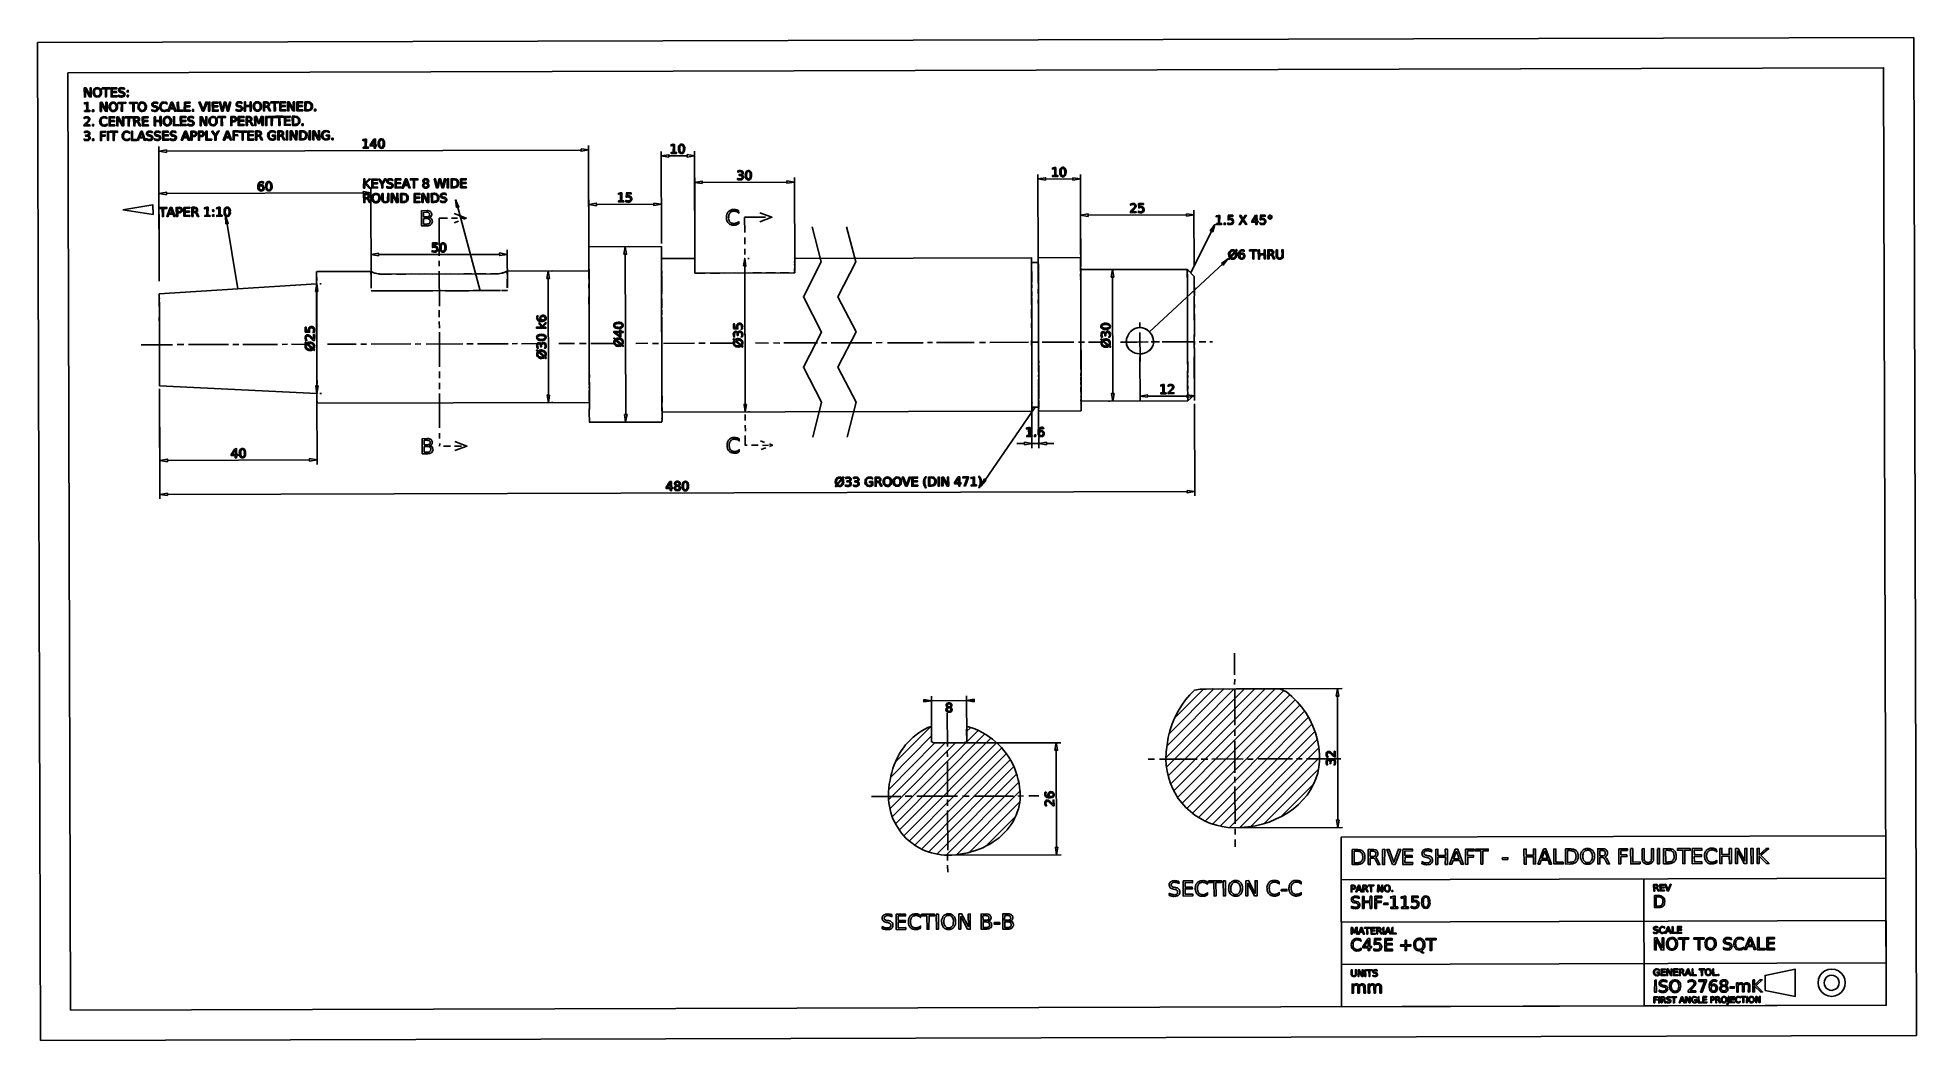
# Model space of a CAD drawing. Header units: millimetres. Extents: x 0 to 620, y -1 to 331.
import ezdxf

# ---------------------------------------------------------------- set-up
doc = ezdxf.new("R2010")
doc.units = ezdxf.units.MM

msp = doc.modelspace()

# ---------------------------------------------------------------- linework, layer by layer
for points in [[(0.47, -0.82), (620.42, 0.87), (619.52, 330.84), (-0.45, 329.17)], [(10.45, 9.16), (610.4, 10.85), (609.59, 320.84), (9.59, 319.15)], [(42.13, 292.83), (39.68, 293.24), (42.13, 293.65)], [(179.13, 294.04), (181.67, 293.65), (179.17, 293.21)], [(208.15, 291.31), (205.65, 291.73), (208.17, 292.1)], [(214.18, 292.12), (216.63, 291.76), (214.18, 291.33)], [(42.18, 278.85), (39.69, 279.29), (42.18, 279.66)], [(107.16, 279.88), (109.68, 279.46), (107.21, 279.07)], [(219.15, 282.56), (216.66, 282.94), (219.17, 283.33)], [(247.19, 283.45), (249.71, 283.05), (247.19, 282.64)], [(332.65, 283.68), (330.16, 284.08), (332.65, 284.45)], [(341.69, 284.49), (344.21, 284.12), (341.7, 283.7)], [(27.72, 273.83), (37.68, 275.48), (37.73, 272.27)], [(137.94, 274.59), (137.67, 277.16), (138.76, 274.79)], [(184.22, 275.22), (181.66, 275.66), (184.16, 276.09)], [(203.17, 276.1), (205.68, 275.69), (203.17, 275.33)], [(61.75, 269.18), (61.68, 271.76), (62.54, 269.32)], [(346.73, 271.7), (344.19, 272.1), (346.68, 272.49)], [(379.19, 272.58), (381.71, 272.18), (379.23, 271.78)], [(387.09, 266.97), (388.58, 268.98), (387.87, 266.61)], [(193.32, 259.17), (193.72, 261.65), (194.18, 259.15)], [(112.24, 258.68), (109.74, 259.07), (112.25, 259.48)], [(152.23, 259.6), (154.73, 259.14), (152.25, 258.76)], [(232.86, 255.3), (233.25, 257.77), (233.64, 255.27)], [(390.78, 256.16), (392.89, 257.61), (391.34, 255.6)], [(91.37, 246.87), (91.8, 249.39), (92.16, 246.88)], [(167.89, 251.12), (168.24, 253.62), (168.7, 251.1)], [(354.33, 251.59), (354.74, 254.14), (355.15, 251.61)], [(92.25, 215.66), (91.86, 213.12), (91.46, 215.66)], [(168.77, 212.62), (168.37, 210.14), (167.97, 212.63)], [(355.26, 213.15), (354.9, 210.61), (354.43, 213.12)], [(366.35, 211.86), (363.86, 212.27), (366.38, 212.63)], [(379.4, 212.67), (381.86, 212.31), (379.39, 211.85)], [(194.33, 206.16), (193.88, 203.71), (193.51, 206.18)], [(233.78, 209.53), (233.43, 207.06), (233, 209.53)], [(325.65, 197), (328.21, 196.61), (325.69, 196.17)], [(332.94, 196.18), (330.45, 196.6), (332.9, 197)], [(42.44, 190.58), (39.94, 191.02), (42.45, 191.44)], [(89.41, 191.58), (91.89, 191.17), (89.46, 190.76)], [(42.45, 179.37), (39.93, 179.78), (42.44, 180.16)], [(313.06, 184.41), (311.35, 182.52), (312.39, 184.84)], [(379.49, 181.08), (381.97, 180.67), (379.43, 180.31)], [(292.46, 111.98), (294.93, 111.53), (292.42, 111.13)], [(309.06, 111.19), (306.53, 111.62), (309.07, 111.99)], [(372.43, 92.17), (372.54, 90.23), (372.81, 88.26), (373.23, 86.37), (373.85, 84.48), (374.56, 82.66), (375.43, 80.92), (376.49, 79.23), (377.71, 77.72), (379.02, 76.27), (380.49, 74.87), (381.98, 73.73), (383.67, 72.66), (385.36, 71.67), (387.16, 70.92), (389.09, 70.34), (390.96, 69.89), (392.91, 69.57), (394.87, 69.5), (397.19, 69.55), (399.57, 69.78), (401.98, 70.18), (404.26, 70.7), (406.56, 71.4), (408.66, 72.34), (410.79, 73.34), (412.74, 74.48), (414.54, 75.79), (416.23, 77.24), (417.71, 78.73), (419.07, 80.33), (420.23, 82.1), (421.23, 83.88), (421.99, 85.74), (422.64, 87.62), (422.99, 89.55), (423.18, 91.56), (423.16, 93.8), (422.94, 96.2), (422.49, 98.53), (421.84, 100.86), (420.96, 103.11), (419.93, 105.31), (418.73, 107.42), (417.32, 109.38), (415.79, 111.19), (414.05, 112.91), (412.22, 114.49), (410.1, 115.47), (407.73, 115.48), (405.29, 115.49), (402.89, 115.47), (400.44, 115.44), (398, 115.42), (395.59, 115.42), (393.56, 115.4), (391.59, 115.44), (389.65, 115.4), (387.7, 115.43), (385.7, 115.38), (383.75, 115.38), (381.89, 114.99), (380.37, 113.46), (378.91, 111.8), (377.62, 110.01), (376.42, 108.09), (375.41, 106.03), (374.5, 103.92), (373.76, 101.62), (373.21, 99.35), (372.79, 96.95), (372.54, 94.61)], [(428.72, 113.02), (429.1, 115.49), (429.59, 113.06)], [(280.75, 79.89), (280.75, 78.84), (280.87, 77.76), (281.02, 76.62), (281.24, 75.58), (281.49, 74.55), (281.81, 73.47), (282.21, 72.43), (282.67, 71.49), (283.22, 70.48), (283.78, 69.57), (284.39, 68.67), (285, 67.74), (285.73, 66.94), (286.47, 66.11), (287.29, 65.42), (288.12, 64.7), (289, 64.06), (289.88, 63.4), (290.89, 62.84), (291.86, 62.34), (292.81, 61.9), (293.87, 61.55), (294.91, 61.2), (295.95, 60.97), (297.01, 60.76), (298.13, 60.62), (299.24, 60.48), (300.28, 60.45), (301.65, 60.51), (303.01, 60.61), (304.32, 60.79), (305.65, 60.97), (306.99, 61.26), (308.28, 61.62), (309.51, 62.01), (310.72, 62.43), (311.93, 62.93), (313.05, 63.53), (314.21, 64.14), (315.31, 64.82), (316.32, 65.49), (317.27, 66.22), (318.2, 67.09), (319.09, 67.9), (319.9, 68.81), (320.59, 69.72), (321.29, 70.63), (321.9, 71.64), (322.42, 72.61), (322.95, 73.67), (323.3, 74.67), (323.67, 75.76), (323.91, 76.85), (324.11, 77.92), (324.21, 78.99), (324.22, 80.09), (324.2, 81.45), (324.04, 82.82), (323.88, 84.11), (323.62, 85.41), (323.23, 86.74), (322.82, 88), (322.33, 89.3), (321.8, 90.53), (321.18, 91.72), (320.49, 92.82), (319.71, 93.94), (318.88, 95.05), (318.05, 96.08), (317.12, 97.04), (316.1, 97.94), (315.06, 98.83), (314.03, 99.63), (312.88, 100.36), (311.68, 101.02), (310.5, 101.64), (309.3, 102.21), (307.99, 102.67), (306.73, 103.05), (306.55, 101.93), (306.57, 100.57), (306.61, 99.25), (306.59, 97.93), (305.55, 97.58), (304.19, 97.55), (302.87, 97.61), (301.52, 97.59), (300.18, 97.56), (299.09, 97.55), (297.99, 97.57), (296.85, 97.57), (295.79, 97.57), (294.99, 97.95), (294.97, 99.24), (294.95, 100.59), (294.98, 102), (294.82, 103.04), (293.78, 102.63), (292.7, 102.13), (291.71, 101.56), (290.73, 100.93), (289.84, 100.27), (288.94, 99.52), (288.07, 98.69), (287.21, 97.85), (286.38, 96.91), (285.67, 95.92), (284.95, 94.92), (284.3, 93.84), (283.69, 92.71), (283.16, 91.55), (282.62, 90.38), (282.22, 89.12), (281.8, 87.84), (281.47, 86.57), (281.24, 85.29), (280.98, 83.93), (280.82, 82.62), (280.77, 81.29)], [(335.75, 95.14), (336.18, 97.67), (336.59, 95.16)], [(429.67, 72.08), (429.26, 69.6), (428.82, 72.09)], [(336.67, 63.1), (336.26, 60.55), (335.88, 63.04)], [(430.43, 10.32), (610.43, 10.8), (610.26, 66.82), (430.29, 66.36)], [(570.42, 15.74), (580.39, 13.76), (580.38, 22.74), (570.42, 20.7)], [(596.88, 18.28), (596.72, 19.44), (596.28, 20.56), (595.59, 21.46), (594.67, 22.16), (593.59, 22.64), (592.41, 22.8), (591.25, 22.61), (590.17, 22.19), (589.19, 21.43), (588.49, 20.54), (588.07, 19.4), (587.91, 18.23), (588.06, 17.12), (588.5, 16.04), (589.22, 15.08), (590.19, 14.4), (591.28, 13.93), (592.45, 13.75), (593.58, 13.95), (594.69, 14.36), (595.6, 15.08), (596.27, 16.06), (596.78, 17.11), (596.9, 18.29)], [(594.9, 18.31), (594.82, 18.92), (594.54, 19.51), (594.2, 20.02), (593.62, 20.41), (593.05, 20.66), (592.43, 20.74), (591.72, 20.71), (591.15, 20.46), (590.61, 20.05), (590.25, 19.5), (590, 18.9), (589.88, 18.24), (589.99, 17.58), (590.26, 16.99), (590.63, 16.49), (591.14, 16.13), (591.76, 15.84), (592.44, 15.75), (593.02, 15.88), (593.68, 16.14), (594.2, 16.51), (594.58, 17), (594.81, 17.66), (594.91, 18.3)]]:
    msp.add_lwpolyline(points, close=True)
for points in [[(14.97, 314.22), (15.57, 314.19), (16.85, 311.66), (16.88, 314.17), (17.27, 314.18), (17.28, 311.22), (16.75, 311.22), (15.37, 313.73), (15.41, 311.19), (15.03, 311.22), (15, 314.18)], [(19.28, 314.24), (19.57, 314.25), (19.85, 314.15), (20.08, 314), (20.31, 313.84), (20.5, 313.62), (20.57, 313.34), (20.66, 313.05), (20.69, 312.68), (20.64, 312.37), (20.58, 312.09), (20.5, 311.8), (20.3, 311.59), (20.11, 311.38), (19.88, 311.22), (19.59, 311.19), (19.33, 311.18), (18.99, 311.16), (18.76, 311.28), (18.51, 311.37), (18.28, 311.54), (18.15, 311.8), (17.99, 312.09), (17.9, 312.38), (17.87, 312.67), (17.96, 313.06), (17.98, 313.36), (18.13, 313.61), (18.3, 313.83), (18.51, 314.01), (18.75, 314.16), (19.02, 314.23), (19.3, 314.28)], [(19.32, 313.9), (19.11, 313.89), (18.93, 313.87), (18.76, 313.75), (18.59, 313.6), (18.45, 313.42), (18.41, 313.2), (18.32, 312.96), (18.33, 312.69), (18.32, 312.44), (18.42, 312.17), (18.49, 312), (18.6, 311.82), (18.74, 311.69), (18.88, 311.57), (19.06, 311.48), (19.3, 311.47), (19.54, 311.47), (19.7, 311.54), (19.88, 311.67), (19.98, 311.82), (20.14, 311.98), (20.18, 312.22), (20.27, 312.45), (20.29, 312.69), (20.27, 312.99), (20.18, 313.22), (20.12, 313.44), (20.01, 313.58), (19.83, 313.77), (19.72, 313.86), (19.48, 313.89), (19.3, 313.91)], [(20.9, 314.18), (23.45, 314.2), (23.44, 313.88), (22.35, 313.84), (22.36, 311.24), (21.99, 311.18), (21.99, 313.9), (20.87, 313.87), (20.9, 314.21)], [(23.81, 314.25), (25.73, 314.25), (25.73, 313.86), (24.23, 313.9), (24.24, 312.99), (25.67, 312.99), (25.67, 312.62), (24.25, 312.63), (24.22, 311.56), (25.75, 311.57), (25.78, 311.21), (23.86, 311.19), (23.84, 314.19)], [(28.22, 314.1), (28.24, 313.74), (28.1, 313.75), (28.03, 313.84), (27.86, 313.84), (27.76, 313.92), (27.66, 313.93), (27.57, 313.92), (27.51, 313.92), (27.4, 313.93), (27.24, 313.97), (27.07, 313.92), (26.95, 313.89), (26.9, 313.84), (26.81, 313.72), (26.74, 313.64), (26.74, 313.59), (26.74, 313.48), (26.74, 313.36), (26.76, 313.28), (26.8, 313.23), (26.85, 313.17), (26.91, 313.09), (27, 313.05), (27.13, 313.06), (27.25, 312.96), (27.53, 312.94), (27.76, 312.91), (27.93, 312.81), (28.04, 312.71), (28.21, 312.64), (28.28, 312.52), (28.34, 312.38), (28.36, 312.21), (28.44, 312.09), (28.39, 311.88), (28.36, 311.64), (28.28, 311.51), (28.11, 311.37), (27.95, 311.29), (27.77, 311.22), (27.53, 311.18), (27.28, 311.15), (27.18, 311.17), (27.06, 311.17), (26.96, 311.18), (26.82, 311.23), (26.71, 311.27), (26.55, 311.25), (26.43, 311.32), (26.31, 311.33), (26.34, 311.78), (26.46, 311.74), (26.56, 311.67), (26.7, 311.58), (26.78, 311.57), (26.93, 311.51), (27.03, 311.49), (27.17, 311.52), (27.28, 311.51), (27.44, 311.53), (27.54, 311.54), (27.7, 311.61), (27.81, 311.63), (27.92, 311.69), (27.97, 311.8), (27.95, 311.88), (27.99, 312.05), (28, 312.11), (27.96, 312.21), (27.94, 312.3), (27.85, 312.39), (27.74, 312.44), (27.64, 312.49), (27.55, 312.51), (27.39, 312.57), (27.13, 312.58), (26.96, 312.66), (26.76, 312.72), (26.63, 312.82), (26.5, 312.91), (26.42, 312.97), (26.38, 313.15), (26.29, 313.25), (26.31, 313.4), (26.35, 313.64), (26.36, 313.79), (26.45, 313.95), (26.55, 314.05), (26.7, 314.15), (26.89, 314.21), (27.11, 314.27), (27.36, 314.26), (27.47, 314.3), (27.54, 314.28), (27.65, 314.24), (27.79, 314.21), (27.9, 314.23), (27.98, 314.18), (28.12, 314.2), (28.2, 314.14)], [(29.1, 313.35), (29.53, 313.36), (29.54, 312.85), (29.12, 312.86), (29.14, 313.38)], [(29.1, 311.78), (29.58, 311.77), (29.52, 311.25), (29.16, 311.21), (29.14, 311.76)], [(15.43, 301.97), (16.8, 301.92), (16.84, 301.62), (14.9, 301.6), (14.89, 301.95), (15.08, 302.04), (15.17, 302.21), (15.33, 302.37), (15.58, 302.55), (15.73, 302.74), (15.91, 302.94), (16.01, 302.99), (16.08, 303.11), (16.16, 303.17), (16.24, 303.31), (16.27, 303.41), (16.3, 303.44), (16.35, 303.56), (16.36, 303.63), (16.36, 303.67), (16.43, 303.77), (16.4, 303.87), (16.34, 304.01), (16.31, 304.07), (16.22, 304.13), (16.17, 304.25), (16.06, 304.28), (15.95, 304.3), (15.78, 304.34), (15.69, 304.32), (15.63, 304.32), (15.47, 304.29), (15.41, 304.27), (15.31, 304.18), (15.2, 304.16), (15.03, 304.1), (14.93, 304.07), (14.93, 304.44), (15.06, 304.47), (15.15, 304.55), (15.29, 304.6), (15.42, 304.61), (15.5, 304.61), (15.59, 304.65), (15.68, 304.64), (15.82, 304.67), (15.98, 304.61), (16.17, 304.62), (16.4, 304.52), (16.51, 304.4), (16.66, 304.28), (16.77, 304.16), (16.79, 304.01), (16.81, 303.81), (16.82, 303.67), (16.76, 303.64), (16.77, 303.5), (16.73, 303.42), (16.69, 303.37), (16.61, 303.29), (16.58, 303.17), (16.46, 303.07), (16.43, 303.05), (16.41, 302.97), (16.29, 302.85), (16.18, 302.71), (16.04, 302.56), (15.86, 302.37), (15.62, 302.21), (15.38, 301.93)], [(15.13, 306.72), (15.81, 306.77), (15.75, 309.05), (15.03, 308.89), (15.03, 309.27), (15.74, 309.38), (16.2, 309.39), (16.19, 306.75), (16.83, 306.77), (16.86, 306.4), (15.11, 306.41), (15.11, 306.76)], [(17.7, 306.92), (18.12, 306.94), (18.1, 306.37), (17.64, 306.39), (17.66, 306.93)], [(22.49, 304.36), (22.48, 303.96), (22.43, 304.03), (22.31, 304.11), (22.17, 304.18), (22.1, 304.23), (21.96, 304.31), (21.82, 304.34), (21.71, 304.31), (21.6, 304.37), (21.36, 304.29), (21.15, 304.26), (20.93, 304.14), (20.78, 304.03), (20.68, 303.85), (20.61, 303.63), (20.5, 303.41), (20.54, 303.12), (20.56, 302.82), (20.58, 302.58), (20.7, 302.34), (20.81, 302.21), (20.96, 302.09), (21.12, 301.94), (21.34, 301.88), (21.55, 301.91), (21.69, 301.87), (21.82, 301.93), (21.97, 301.96), (22.06, 302.02), (22.16, 302.01), (22.29, 302.11), (22.44, 302.21), (22.54, 302.28), (22.53, 301.82), (22.43, 301.77), (22.26, 301.69), (22.17, 301.7), (22.08, 301.61), (21.94, 301.57), (21.84, 301.55), (21.66, 301.54), (21.59, 301.57), (21.21, 301.61), (20.97, 301.63), (20.71, 301.78), (20.47, 301.99), (20.31, 302.17), (20.16, 302.49), (20.1, 302.79), (20.06, 303.13), (20.11, 303.44), (20.21, 303.77), (20.29, 303.99), (20.44, 304.25), (20.69, 304.41), (20.92, 304.55), (21.24, 304.66), (21.51, 304.7), (21.71, 304.63), (21.82, 304.65), (21.95, 304.66), (22.08, 304.6), (22.19, 304.52), (22.31, 304.48), (22.41, 304.47), (22.47, 304.36)], [(20.23, 309.41), (20.8, 309.42), (22.13, 306.93), (22.13, 309.42), (22.54, 309.42), (22.54, 306.38), (21.96, 306.44), (20.65, 308.91), (20.65, 306.39), (20.28, 306.43), (20.23, 309.41)], [(23.12, 304.63), (25.01, 304.65), (25.05, 304.27), (23.55, 304.28), (23.57, 303.42), (24.96, 303.39), (24.97, 303.07), (23.53, 303.08), (23.53, 301.99), (25.03, 301.93), (25.06, 301.63), (23.17, 301.63), (23.16, 304.61)], [(24.57, 309.45), (24.86, 309.48), (25.11, 309.35), (25.33, 309.27), (25.52, 309.03), (25.7, 308.83), (25.81, 308.58), (25.93, 308.27), (25.93, 307.9), (25.94, 307.55), (25.83, 307.29), (25.73, 306.99), (25.56, 306.76), (25.35, 306.61), (25.13, 306.45), (24.86, 306.4), (24.53, 306.35), (24.25, 306.35), (24.01, 306.49), (23.76, 306.59), (23.53, 306.78), (23.36, 307.04), (23.28, 307.3), (23.16, 307.59), (23.14, 307.93), (23.16, 308.26), (23.25, 308.55), (23.39, 308.79), (23.52, 309.07), (23.75, 309.22), (23.96, 309.33), (24.23, 309.47), (24.52, 309.48)], [(24.52, 309.13), (24.34, 309.12), (24.18, 309.04), (23.96, 308.94), (23.86, 308.82), (23.71, 308.64), (23.65, 308.46), (23.61, 308.15), (23.57, 307.91), (23.63, 307.65), (23.66, 307.43), (23.72, 307.22), (23.86, 307.05), (23.95, 306.87), (24.18, 306.79), (24.32, 306.71), (24.58, 306.68), (24.73, 306.68), (24.91, 306.76), (25.08, 306.88), (25.26, 307.04), (25.39, 307.17), (25.41, 307.43), (25.51, 307.66), (25.47, 307.94), (25.47, 308.21), (25.42, 308.45), (25.38, 308.63), (25.25, 308.85), (25.07, 308.95), (24.92, 309.05), (24.74, 309.12), (24.57, 309.12)], [(25.75, 304.64), (26.29, 304.62), (27.63, 302.11), (27.63, 304.59), (28.02, 304.6), (28, 301.63), (27.46, 301.63), (26.15, 304.12), (26.12, 301.62), (25.72, 301.66), (25.7, 304.62)], [(26.14, 309.39), (28.66, 309.43), (28.71, 309.07), (27.6, 309.09), (27.66, 306.46), (27.21, 306.45), (27.24, 309.07), (26.12, 309.05), (26.18, 309.4)], [(28.37, 304.63), (30.92, 304.63), (30.91, 304.28), (29.88, 304.3), (29.85, 301.63), (29.44, 301.6), (29.44, 304.31), (28.4, 304.28), (28.36, 304.66)], [(29.95, 309.41), (32.51, 309.41), (32.53, 309.09), (31.43, 309.07), (31.46, 306.41), (31.05, 306.43), (31.01, 309.08), (29.95, 309.07), (29.97, 309.45)], [(32.78, 303.04), (32.84, 303.02), (32.85, 302.97), (32.93, 302.9), (33, 302.86), (33.08, 302.77), (33.14, 302.7), (33.22, 302.61), (33.23, 302.47), (33.65, 301.65), (33.24, 301.64), (32.84, 302.38), (32.77, 302.55), (32.69, 302.66), (32.66, 302.74), (32.53, 302.82), (32.5, 302.87), (32.42, 302.86), (32.27, 302.91), (32.16, 302.92), (31.75, 302.93), (31.74, 301.63), (31.33, 301.65), (31.3, 304.65), (32.23, 304.65), (32.49, 304.65), (32.67, 304.59), (32.85, 304.53), (33.02, 304.46), (33.13, 304.33), (33.18, 304.17), (33.23, 304), (33.26, 303.76), (33.28, 303.64), (33.22, 303.52), (33.18, 303.41), (33.1, 303.3), (33.05, 303.2), (33, 303.18), (32.89, 303.12), (32.75, 303.06)], [(31.74, 304.32), (31.73, 303.26), (32.22, 303.26), (32.38, 303.24), (32.51, 303.31), (32.57, 303.3), (32.66, 303.37), (32.72, 303.44), (32.82, 303.58), (32.84, 303.66), (32.85, 303.75), (32.82, 303.91), (32.78, 304), (32.77, 304.1), (32.7, 304.18), (32.58, 304.21), (32.52, 304.29), (32.4, 304.32), (32.21, 304.28), (31.74, 304.29)], [(34.09, 309.5), (34.41, 309.51), (34.65, 309.42), (34.89, 309.24), (35.14, 309.09), (35.26, 308.82), (35.37, 308.58), (35.49, 308.26), (35.5, 307.94), (35.46, 307.59), (35.42, 307.31), (35.28, 307.03), (35.1, 306.83), (34.94, 306.64), (34.69, 306.47), (34.45, 306.44), (34.09, 306.38), (33.85, 306.4), (33.58, 306.5), (33.3, 306.59), (33.11, 306.81), (32.93, 307.02), (32.84, 307.29), (32.74, 307.61), (32.7, 307.92), (32.77, 308.28), (32.84, 308.56), (32.95, 308.85), (33.08, 309.04), (33.28, 309.23), (33.55, 309.42), (33.8, 309.47), (34.13, 309.53)], [(34.09, 309.16), (33.88, 309.14), (33.75, 309.1), (33.58, 308.96), (33.39, 308.85), (33.27, 308.69), (33.23, 308.46), (33.14, 308.19), (33.14, 307.94), (33.16, 307.67), (33.19, 307.41), (33.29, 307.25), (33.42, 307.05), (33.58, 306.93), (33.74, 306.8), (33.91, 306.72), (34.11, 306.72), (34.34, 306.73), (34.54, 306.78), (34.65, 306.89), (34.85, 307.03), (34.96, 307.25), (35.03, 307.47), (35.07, 307.69), (35.07, 307.92), (35.09, 308.24), (35.01, 308.43), (34.91, 308.69), (34.79, 308.83), (34.7, 308.96), (34.48, 309.1), (34.29, 309.18), (34.14, 309.18)], [(34.17, 304.64), (36.04, 304.66), (36.05, 304.34), (34.58, 304.29), (34.57, 303.41), (36.02, 303.39), (35.99, 303.11), (34.62, 303.11), (34.56, 301.97), (36.15, 301.97), (36.11, 301.63), (34.17, 301.62), (34.15, 304.62)], [(39.23, 309.39), (39.27, 308.98), (39.13, 308.99), (39.02, 309.08), (38.95, 309.11), (38.77, 309.14), (38.72, 309.18), (38.62, 309.18), (38.49, 309.21), (38.4, 309.19), (38.24, 309.18), (38.1, 309.15), (37.98, 309.08), (37.92, 309.07), (37.81, 308.99), (37.74, 308.86), (37.71, 308.79), (37.73, 308.69), (37.7, 308.63), (37.75, 308.49), (37.8, 308.45), (37.87, 308.39), (37.93, 308.37), (38.03, 308.29), (38.15, 308.26), (38.27, 308.25), (38.53, 308.2), (38.77, 308.12), (38.91, 308.07), (39.08, 307.98), (39.2, 307.87), (39.34, 307.78), (39.35, 307.65), (39.38, 307.49), (39.43, 307.28), (39.42, 307.11), (39.36, 306.92), (39.23, 306.76), (39.12, 306.64), (38.97, 306.53), (38.77, 306.43), (38.54, 306.44), (38.3, 306.41), (38.15, 306.38), (38.04, 306.44), (37.96, 306.42), (37.82, 306.48), (37.7, 306.47), (37.6, 306.54), (37.48, 306.56), (37.31, 306.58), (37.36, 307.03), (37.47, 306.91), (37.55, 306.86), (37.68, 306.86), (37.82, 306.81), (37.93, 306.76), (38.03, 306.73), (38.2, 306.74), (38.28, 306.73), (38.43, 306.76), (38.58, 306.79), (38.74, 306.79), (38.79, 306.86), (38.88, 306.93), (38.92, 307.06), (38.98, 307.12), (39, 307.27), (38.97, 307.33), (38.97, 307.47), (38.9, 307.55), (38.84, 307.63), (38.77, 307.69), (38.71, 307.72), (38.54, 307.76), (38.4, 307.81), (38.18, 307.81), (37.94, 307.87), (37.79, 307.92), (37.67, 308.05), (37.5, 308.12), (37.4, 308.19), (37.38, 308.35), (37.34, 308.49), (37.28, 308.68), (37.3, 308.85), (37.35, 308.99), (37.46, 309.15), (37.62, 309.26), (37.75, 309.36), (37.91, 309.48), (38.14, 309.49), (38.33, 309.53), (38.44, 309.5), (38.59, 309.49), (38.68, 309.49), (38.78, 309.47), (38.87, 309.47), (39.03, 309.42), (39.14, 309.37), (39.23, 309.33)], [(38.06, 304.66), (38.48, 304.63), (38.51, 303.41), (39.96, 303.44), (39.95, 304.69), (40.41, 304.69), (40.38, 301.65), (40.01, 301.65), (39.94, 303.08), (38.47, 303.08), (38.52, 301.63), (38.1, 301.65), (38.08, 304.63)], [(42.33, 309.24), (42.27, 308.79), (42.19, 308.92), (42.11, 309), (42.01, 309.06), (41.87, 309.13), (41.72, 309.11), (41.63, 309.19), (41.53, 309.22), (41.34, 309.2), (41.14, 309.14), (40.9, 309.13), (40.73, 309), (40.57, 308.86), (40.5, 308.72), (40.4, 308.49), (40.34, 308.22), (40.31, 307.98), (40.33, 307.7), (40.35, 307.45), (40.45, 307.26), (40.59, 307.09), (40.77, 306.88), (40.95, 306.83), (41.16, 306.73), (41.4, 306.74), (41.52, 306.78), (41.62, 306.75), (41.79, 306.8), (41.9, 306.84), (41.99, 306.9), (42.13, 306.95), (42.22, 307.04), (42.33, 307.14), (42.3, 306.7), (42.21, 306.67), (42.1, 306.56), (41.96, 306.53), (41.83, 306.5), (41.71, 306.48), (41.58, 306.41), (41.51, 306.42), (41.34, 306.42), (41.05, 306.45), (40.75, 306.53), (40.53, 306.62), (40.29, 306.84), (40.14, 307.06), (39.96, 307.29), (39.9, 307.65), (39.87, 307.99), (39.92, 308.27), (39.96, 308.61), (40.12, 308.86), (40.28, 309.13), (40.52, 309.32), (40.74, 309.42), (41.04, 309.5), (41.37, 309.54), (41.51, 309.51), (41.63, 309.53), (41.74, 309.49), (41.86, 309.47), (41.96, 309.44), (42.11, 309.36), (42.21, 309.28), (42.32, 309.22)], [(42.4, 304.76), (42.68, 304.68), (42.98, 304.64), (43.23, 304.49), (43.41, 304.34), (43.56, 304.07), (43.68, 303.81), (43.75, 303.52), (43.78, 303.19), (43.74, 302.84), (43.68, 302.5), (43.58, 302.23), (43.39, 302.05), (43.2, 301.82), (42.96, 301.75), (42.73, 301.66), (42.38, 301.58), (42.14, 301.61), (41.87, 301.71), (41.6, 301.85), (41.42, 302.04), (41.23, 302.23), (41.08, 302.51), (41.05, 302.8), (41, 303.13), (41.03, 303.47), (41.11, 303.77), (41.26, 304.07), (41.4, 304.33), (41.62, 304.52), (41.87, 304.64), (42.12, 304.71), (42.42, 304.73)], [(42.38, 304.38), (42.17, 304.36), (42.01, 304.28), (41.85, 304.22), (41.68, 304.04), (41.57, 303.9), (41.52, 303.7), (41.44, 303.44), (41.46, 303.16), (41.46, 302.89), (41.54, 302.65), (41.61, 302.47), (41.69, 302.27), (41.82, 302.14), (42.04, 302.03), (42.18, 301.97), (42.4, 301.91), (42.63, 301.97), (42.83, 302.01), (42.95, 302.15), (43.12, 302.25), (43.21, 302.47), (43.29, 302.65), (43.34, 302.93), (43.34, 303.19), (43.32, 303.45), (43.3, 303.65), (43.18, 303.9), (43.09, 304.06), (42.97, 304.23), (42.8, 304.3), (42.62, 304.39), (42.43, 304.38)], [(43.69, 309.47), (44.19, 309.44), (45.33, 306.48), (44.86, 306.44), (44.6, 307.22), (43.23, 307.25), (42.99, 306.46), (42.59, 306.44), (43.73, 309.5)], [(43.93, 309.08), (43.38, 307.56), (44.51, 307.55), (43.94, 309.07)], [(44.43, 304.64), (44.8, 304.65), (44.8, 301.99), (46.3, 302.01), (46.27, 301.66), (44.42, 301.71), (44.44, 304.71)], [(45.78, 309.48), (46.17, 309.45), (46.19, 306.82), (47.59, 306.82), (47.59, 306.49), (45.78, 306.45), (45.71, 309.46)], [(46.71, 304.69), (48.6, 304.69), (48.59, 304.34), (47.1, 304.36), (47.16, 303.43), (48.59, 303.47), (48.57, 303.09), (47.13, 303.09), (47.14, 302.04), (48.68, 302.03), (48.67, 301.7), (46.74, 301.68), (46.7, 304.69)], [(48.05, 309.5), (49.95, 309.52), (49.97, 309.14), (48.46, 309.14), (48.47, 308.27), (49.88, 308.27), (49.85, 307.91), (48.43, 307.95), (48.43, 306.8), (49.94, 306.81), (49.95, 306.51), (48.04, 306.47), (48.05, 309.49)], [(51.1, 304.6), (51.1, 304.2), (50.98, 304.23), (50.86, 304.32), (50.81, 304.3), (50.65, 304.35), (50.6, 304.41), (50.48, 304.37), (50.38, 304.42), (50.29, 304.38), (50.11, 304.38), (49.98, 304.38), (49.85, 304.36), (49.76, 304.31), (49.68, 304.21), (49.63, 304.15), (49.59, 304.05), (49.59, 303.89), (49.63, 303.85), (49.66, 303.73), (49.69, 303.69), (49.74, 303.65), (49.79, 303.59), (49.9, 303.52), (49.99, 303.48), (50.14, 303.45), (50.44, 303.41), (50.62, 303.39), (50.82, 303.31), (50.95, 303.2), (51.12, 303.11), (51.19, 303), (51.25, 302.87), (51.32, 302.72), (51.32, 302.52), (51.27, 302.28), (51.22, 302.12), (51.12, 302), (51.04, 301.88), (50.88, 301.74), (50.67, 301.69), (50.42, 301.62), (50.14, 301.64), (50.03, 301.62), (49.95, 301.63), (49.83, 301.68), (49.73, 301.66), (49.59, 301.68), (49.49, 301.71), (49.35, 301.79), (49.17, 301.82), (49.21, 302.25), (49.34, 302.15), (49.46, 302.14), (49.59, 302.06), (49.66, 302.03), (49.81, 302.02), (49.93, 302), (50.01, 301.98), (50.18, 301.96), (50.29, 302), (50.46, 301.97), (50.57, 302.04), (50.69, 302.13), (50.78, 302.18), (50.86, 302.29), (50.86, 302.4), (50.89, 302.49), (50.89, 302.62), (50.83, 302.69), (50.82, 302.74), (50.72, 302.86), (50.68, 302.91), (50.53, 302.96), (50.44, 303.02), (50.32, 303.05), (50.03, 303.04), (49.85, 303.12), (49.67, 303.21), (49.48, 303.24), (49.41, 303.32), (49.27, 303.48), (49.2, 303.55), (49.23, 303.7), (49.18, 303.86), (49.17, 304.06), (49.25, 304.22), (49.35, 304.37), (49.43, 304.54), (49.65, 304.64), (49.76, 304.67), (49.99, 304.76), (50.24, 304.72), (50.34, 304.75), (50.47, 304.73), (50.54, 304.73), (50.64, 304.72), (50.8, 304.67), (50.88, 304.65), (51, 304.66), (51.09, 304.59)], [(50.65, 307.03), (51.12, 306.99), (51.08, 306.48), (50.66, 306.51), (50.71, 306.98)], [(54.05, 306.52), (52.86, 309.5), (53.28, 309.47), (54.27, 306.97), (55.19, 309.48), (55.66, 309.47), (54.52, 306.53), (54.01, 306.5)], [(53.22, 304.67), (53.79, 304.73), (55.11, 302.2), (55.15, 304.72), (55.48, 304.67), (55.48, 301.7), (54.98, 301.7), (53.61, 304.24), (53.65, 301.67), (53.24, 301.69), (53.25, 304.71)], [(56.07, 309.5), (56.44, 309.54), (56.46, 306.49), (56.05, 306.49), (56.08, 309.52)], [(57.5, 304.78), (57.8, 304.76), (58.07, 304.66), (58.33, 304.51), (58.57, 304.33), (58.72, 304.14), (58.85, 303.88), (58.93, 303.58), (58.91, 303.22), (58.87, 302.87), (58.8, 302.55), (58.74, 302.31), (58.58, 302.08), (58.36, 301.86), (58.12, 301.77), (57.87, 301.67), (57.54, 301.63), (57.23, 301.7), (56.99, 301.78), (56.73, 301.86), (56.56, 302.04), (56.35, 302.32), (56.25, 302.6), (56.18, 302.9), (56.15, 303.19), (56.16, 303.56), (56.21, 303.86), (56.34, 304.14), (56.55, 304.31), (56.75, 304.51), (56.94, 304.64), (57.22, 304.76), (57.5, 304.77)], [(57.53, 304.45), (57.34, 304.38), (57.17, 304.35), (56.99, 304.24), (56.84, 304.08), (56.69, 303.92), (56.65, 303.75), (56.62, 303.47), (56.57, 303.2), (56.59, 302.91), (56.62, 302.67), (56.7, 302.46), (56.82, 302.29), (56.97, 302.14), (57.15, 302.07), (57.3, 302.02), (57.53, 301.98), (57.78, 302.02), (57.96, 302.06), (58.11, 302.18), (58.25, 302.28), (58.33, 302.49), (58.43, 302.71), (58.48, 302.91), (58.48, 303.2), (58.46, 303.48), (58.46, 303.72), (58.37, 303.91), (58.26, 304.08), (58.08, 304.23), (57.91, 304.35), (57.74, 304.44), (57.5, 304.47)], [(57.31, 309.53), (59.15, 309.52), (59.2, 309.17), (57.68, 309.14), (57.67, 308.26), (59.09, 308.32), (59.11, 307.97), (57.7, 307.93), (57.67, 306.86), (59.21, 306.89), (59.24, 306.52), (57.32, 306.49), (57.27, 309.51)], [(59.16, 304.72), (61.65, 304.72), (61.68, 304.36), (60.6, 304.36), (60.65, 301.69), (60.19, 301.75), (60.23, 304.35), (59.13, 304.39), (59.11, 304.74)], [(59.6, 309.5), (60.05, 309.53), (60.66, 306.98), (61.26, 309.54), (61.71, 309.51), (62.37, 307.01), (63.01, 309.55), (63.4, 309.51), (62.68, 306.51), (62.16, 306.53), (61.5, 309.1), (60.89, 306.51), (60.35, 306.53), (59.61, 309.53)], [(63.36, 304.72), (64.29, 304.75), (64.51, 304.74), (64.75, 304.71), (64.89, 304.6), (65.02, 304.48), (65.17, 304.39), (65.27, 304.24), (65.28, 304.05), (65.31, 303.82), (65.33, 303.61), (65.24, 303.43), (65.14, 303.32), (65.03, 303.17), (64.91, 303.03), (64.72, 303.02), (64.51, 302.98), (64.29, 302.91), (63.79, 302.91), (63.78, 301.72), (63.37, 301.74), (63.41, 304.7)], [(63.75, 304.38), (63.8, 303.28), (64.28, 303.28), (64.41, 303.26), (64.57, 303.33), (64.65, 303.38), (64.7, 303.44), (64.79, 303.49), (64.87, 303.62), (64.88, 303.71), (64.88, 303.86), (64.86, 303.95), (64.87, 304.08), (64.82, 304.14), (64.71, 304.26), (64.65, 304.34), (64.51, 304.36), (64.4, 304.39), (64.26, 304.38), (63.75, 304.37)], [(67.05, 309.47), (67.09, 309.05), (66.91, 309.08), (66.84, 309.11), (66.74, 309.18), (66.63, 309.21), (66.54, 309.23), (66.43, 309.26), (66.31, 309.27), (66.22, 309.25), (66.05, 309.22), (65.91, 309.2), (65.81, 309.2), (65.72, 309.13), (65.65, 309.04), (65.56, 308.99), (65.54, 308.89), (65.52, 308.75), (65.53, 308.65), (65.58, 308.6), (65.62, 308.55), (65.63, 308.49), (65.73, 308.44), (65.79, 308.36), (65.97, 308.31), (66.12, 308.28), (66.38, 308.27), (66.59, 308.2), (66.78, 308.14), (66.89, 308.03), (67, 307.97), (67.09, 307.84), (67.16, 307.68), (67.22, 307.57), (67.28, 307.34), (67.19, 307.16), (67.2, 306.98), (67.11, 306.81), (66.96, 306.7), (66.82, 306.58), (66.57, 306.52), (66.35, 306.49), (66.13, 306.49), (65.97, 306.49), (65.86, 306.45), (65.79, 306.53), (65.65, 306.5), (65.52, 306.57), (65.43, 306.59), (65.25, 306.62), (65.12, 306.66), (65.16, 307.05), (65.27, 307.01), (65.42, 306.98), (65.52, 306.92), (65.61, 306.89), (65.76, 306.86), (65.88, 306.81), (65.98, 306.82), (66.1, 306.77), (66.24, 306.84), (66.42, 306.84), (66.51, 306.86), (66.67, 306.95), (66.74, 306.99), (66.79, 307.11), (66.83, 307.19), (66.85, 307.33), (66.81, 307.45), (66.78, 307.5), (66.76, 307.58), (66.68, 307.69), (66.61, 307.71), (66.49, 307.79), (66.38, 307.86), (66.25, 307.89), (66.01, 307.89), (65.75, 307.98), (65.63, 308.02), (65.42, 308.13), (65.31, 308.2), (65.23, 308.33), (65.16, 308.41), (65.16, 308.55), (65.16, 308.72), (65.12, 308.94), (65.23, 309.09), (65.27, 309.23), (65.42, 309.39), (65.55, 309.43), (65.73, 309.55), (65.97, 309.58), (66.15, 309.56), (66.26, 309.56), (66.39, 309.59), (66.53, 309.58), (66.64, 309.57), (66.74, 309.56), (66.85, 309.51), (66.93, 309.48), (67.05, 309.42)], [(65.88, 304.72), (67.77, 304.77), (67.75, 304.38), (66.25, 304.37), (66.25, 303.5), (67.71, 303.53), (67.72, 303.15), (66.23, 303.16), (66.3, 302.04), (67.8, 302.05), (67.81, 301.76), (65.88, 301.71), (65.85, 304.71)], [(67.89, 309.54), (68.28, 309.57), (68.29, 308.34), (69.72, 308.34), (69.78, 309.53), (70.16, 309.55), (70.14, 306.53), (69.75, 306.51), (69.77, 308), (68.28, 307.95), (68.26, 306.54), (67.87, 306.52), (67.91, 309.55)], [(69.9, 303.16), (69.97, 303.15), (70.04, 303.06), (70.05, 303), (70.11, 302.95), (70.19, 302.86), (70.24, 302.79), (70.35, 302.67), (70.4, 302.57), (70.82, 301.73), (70.4, 301.76), (70, 302.55), (69.92, 302.63), (69.86, 302.8), (69.8, 302.85), (69.7, 302.91), (69.59, 302.99), (69.49, 302.95), (69.44, 303), (69.3, 303.01), (68.84, 303.02), (68.89, 301.75), (68.48, 301.75), (68.48, 304.76), (69.36, 304.76), (69.58, 304.74), (69.85, 304.67), (69.98, 304.64), (70.14, 304.51), (70.23, 304.4), (70.32, 304.25), (70.36, 304.05), (70.39, 303.91), (70.4, 303.77), (70.34, 303.6), (70.34, 303.49), (70.24, 303.4), (70.21, 303.35), (70.08, 303.28), (69.98, 303.2), (69.87, 303.16)], [(68.84, 304.44), (68.84, 303.36), (69.41, 303.35), (69.51, 303.35), (69.6, 303.37), (69.73, 303.43), (69.84, 303.49), (69.86, 303.58), (69.92, 303.67), (69.97, 303.76), (70, 303.89), (69.99, 303.99), (69.95, 304.12), (69.85, 304.24), (69.84, 304.26), (69.76, 304.32), (69.62, 304.36), (69.51, 304.37), (69.37, 304.44), (68.88, 304.41)], [(72.18, 309.61), (72.51, 309.61), (72.74, 309.51), (73.01, 309.4), (73.23, 309.22), (73.38, 308.92), (73.5, 308.66), (73.54, 308.42), (73.55, 308.05), (73.53, 307.71), (73.45, 307.41), (73.39, 307.12), (73.18, 306.93), (72.97, 306.73), (72.73, 306.6), (72.53, 306.53), (72.19, 306.48), (71.91, 306.54), (71.62, 306.57), (71.38, 306.72), (71.2, 306.91), (70.98, 307.14), (70.86, 307.39), (70.86, 307.68), (70.8, 308.01), (70.84, 308.38), (70.92, 308.65), (70.98, 308.92), (71.17, 309.19), (71.35, 309.39), (71.6, 309.53), (71.89, 309.55), (72.21, 309.63)], [(72.21, 309.28), (71.95, 309.28), (71.75, 309.17), (71.66, 309.09), (71.5, 308.96), (71.35, 308.77), (71.31, 308.57), (71.24, 308.31), (71.24, 308.07), (71.23, 307.77), (71.32, 307.56), (71.4, 307.35), (71.52, 307.12), (71.63, 307.03), (71.79, 306.89), (72.01, 306.83), (72.18, 306.82), (72.4, 306.82), (72.57, 306.92), (72.77, 307), (72.91, 307.13), (73.03, 307.31), (73.09, 307.53), (73.13, 307.78), (73.13, 308.07), (73.13, 308.3), (73.08, 308.53), (72.96, 308.78), (72.88, 308.97), (72.72, 309.07), (72.58, 309.16), (72.36, 309.24), (72.18, 309.3)], [(71.32, 304.71), (71.9, 304.78), (72.68, 302.68), (73.46, 304.73), (74.08, 304.74), (74.1, 301.76), (73.67, 301.78), (73.67, 304.38), (72.89, 302.36), (72.5, 302.36), (71.73, 304.4), (71.69, 301.74), (71.33, 301.76), (71.28, 304.75)], [(75.61, 307.97), (75.7, 307.97), (75.78, 307.89), (75.82, 307.81), (75.89, 307.76), (75.96, 307.68), (76.03, 307.58), (76.05, 307.54), (76.14, 307.36), (76.53, 306.56), (76.09, 306.58), (75.76, 307.33), (75.67, 307.44), (75.59, 307.59), (75.5, 307.69), (75.44, 307.73), (75.34, 307.76), (75.29, 307.83), (75.14, 307.82), (75.03, 307.81), (74.58, 307.82), (74.58, 306.54), (74.21, 306.57), (74.23, 309.57), (75.1, 309.56), (75.38, 309.53), (75.57, 309.48), (75.77, 309.44), (75.86, 309.36), (76.02, 309.22), (76.09, 309.1), (76.14, 308.9), (76.18, 308.72), (76.15, 308.53), (76.09, 308.41), (76.08, 308.35), (75.98, 308.21), (75.97, 308.11), (75.87, 308.09), (75.72, 308.03), (75.63, 308)], [(74.62, 309.25), (74.6, 308.16), (75.1, 308.15), (75.27, 308.14), (75.41, 308.23), (75.49, 308.25), (75.6, 308.32), (75.61, 308.37), (75.71, 308.46), (75.69, 308.59), (75.73, 308.73), (75.71, 308.83), (75.7, 308.94), (75.6, 309), (75.57, 309.06), (75.47, 309.14), (75.36, 309.18), (75.28, 309.23), (75.1, 309.21), (74.64, 309.24)], [(74.87, 304.75), (75.29, 304.78), (75.31, 301.79), (74.87, 301.79), (74.84, 304.77)], [(75.63, 304.79), (78.23, 304.78), (78.22, 304.42), (77.17, 304.44), (77.12, 301.76), (76.72, 301.78), (76.7, 304.4), (75.63, 304.45), (75.64, 304.76)], [(76.63, 309.59), (79.22, 309.56), (79.15, 309.24), (78.11, 309.25), (78.14, 306.55), (77.71, 306.54), (77.72, 309.23), (76.62, 309.21), (76.65, 309.59)], [(78.19, 304.8), (80.71, 304.79), (80.72, 304.43), (79.65, 304.46), (79.66, 301.76), (79.22, 301.77), (79.22, 304.45), (78.21, 304.42), (78.16, 304.8)], [(79.59, 309.6), (81.49, 309.55), (81.47, 309.21), (79.96, 309.22), (79.97, 308.35), (81.43, 308.35), (81.41, 307.99), (79.99, 307.98), (79.97, 306.88), (81.55, 306.94), (81.52, 306.58), (79.62, 306.57), (79.57, 309.56)], [(81.08, 304.78), (83.03, 304.79), (83, 304.41), (81.54, 304.45), (81.52, 303.55), (82.92, 303.57), (82.94, 303.24), (81.5, 303.18), (81.51, 302.11), (83.05, 302.13), (83.03, 301.8), (81.11, 301.81), (81.13, 304.74)], [(82.15, 309.6), (82.69, 309.56), (84.09, 307.06), (84.03, 309.56), (84.42, 309.59), (84.46, 306.56), (83.94, 306.62), (82.54, 309.08), (82.58, 306.58), (82.18, 306.57), (82.17, 309.58)], [(83.68, 304.79), (84.56, 304.8), (84.97, 304.75), (85.28, 304.69), (85.55, 304.6), (85.81, 304.39), (86.02, 304.19), (86.13, 303.97), (86.18, 303.64), (86.24, 303.29), (86.24, 302.96), (86.11, 302.63), (85.98, 302.36), (85.79, 302.18), (85.58, 301.99), (85.32, 301.84), (84.97, 301.8), (84.52, 301.8), (83.75, 301.78), (83.68, 304.75)], [(84.09, 304.42), (84.15, 302.09), (84.64, 302.15), (84.92, 302.14), (85.12, 302.18), (85.36, 302.25), (85.5, 302.43), (85.61, 302.53), (85.75, 302.78), (85.79, 303.03), (85.79, 303.31), (85.79, 303.56), (85.73, 303.79), (85.61, 304.02), (85.54, 304.16), (85.38, 304.27), (85.12, 304.4), (84.88, 304.46), (84.58, 304.47), (84.11, 304.47)], [(85.26, 309.61), (87.14, 309.61), (87.16, 309.24), (85.64, 309.23), (85.65, 308.38), (87.07, 308.36), (87.06, 307.99), (85.65, 307.99), (85.67, 306.95), (87.18, 306.94), (87.22, 306.62), (85.27, 306.57), (85.24, 309.56)], [(87.82, 309.59), (88.69, 309.62), (89.13, 309.59), (89.44, 309.54), (89.75, 309.4), (89.95, 309.2), (90.14, 309), (90.29, 308.77), (90.39, 308.47), (90.41, 308.1), (90.36, 307.76), (90.25, 307.46), (90.15, 307.17), (89.95, 306.96), (89.73, 306.84), (89.43, 306.72), (89.11, 306.64), (88.68, 306.58), (87.86, 306.61), (87.87, 309.6)], [(88.29, 309.28), (88.25, 306.9), (88.79, 306.9), (89.07, 306.93), (89.29, 306.97), (89.53, 307.11), (89.68, 307.23), (89.76, 307.36), (89.9, 307.57), (89.95, 307.79), (89.95, 308.11), (89.91, 308.38), (89.87, 308.64), (89.79, 308.83), (89.67, 308.96), (89.5, 309.11), (89.29, 309.18), (89.08, 309.23), (88.77, 309.27), (88.23, 309.25)], [(91.08, 307.14), (91.51, 307.13), (91.47, 306.59), (91.05, 306.59), (91.05, 307.11)], [(16.3, 298.43), (16.45, 298.39), (16.59, 298.32), (16.67, 298.23), (16.74, 298.14), (16.82, 298.03), (16.88, 297.92), (16.91, 297.83), (16.93, 297.64), (16.94, 297.43), (16.87, 297.3), (16.74, 297.09), (16.62, 297.01), (16.47, 296.86), (16.28, 296.82), (16.03, 296.76), (15.74, 296.77), (15.66, 296.74), (15.56, 296.75), (15.43, 296.78), (15.39, 296.8), (15.28, 296.78), (15.16, 296.79), (15.06, 296.85), (14.95, 296.91), (14.92, 297.25), (15.07, 297.24), (15.14, 297.22), (15.2, 297.15), (15.31, 297.15), (15.41, 297.08), (15.52, 297.07), (15.6, 297.12), (15.76, 297.05), (15.93, 297.1), (16.1, 297.09), (16.24, 297.13), (16.36, 297.21), (16.41, 297.32), (16.44, 297.43), (16.52, 297.53), (16.51, 297.64), (16.49, 297.78), (16.45, 297.93), (16.42, 298.04), (16.3, 298.08), (16.22, 298.13), (16.08, 298.19), (15.95, 298.2), (15.83, 298.23), (15.49, 298.2), (15.44, 298.57), (15.82, 298.54), (15.97, 298.58), (16.13, 298.62), (16.23, 298.65), (16.28, 298.67), (16.39, 298.72), (16.44, 298.84), (16.45, 298.92), (16.44, 299), (16.43, 299.15), (16.42, 299.24), (16.32, 299.33), (16.26, 299.37), (16.17, 299.46), (16.07, 299.47), (15.97, 299.53), (15.82, 299.52), (15.76, 299.5), (15.62, 299.5), (15.56, 299.49), (15.46, 299.5), (15.35, 299.47), (15.27, 299.39), (15.12, 299.4), (15.05, 299.33), (15.07, 299.74), (15.12, 299.72), (15.23, 299.79), (15.35, 299.81), (15.47, 299.84), (15.55, 299.84), (15.63, 299.86), (15.75, 299.87), (15.82, 299.86), (16.09, 299.86), (16.26, 299.78), (16.44, 299.72), (16.56, 299.63), (16.67, 299.51), (16.82, 299.39), (16.86, 299.27), (16.88, 299.05), (16.87, 298.93), (16.82, 298.86), (16.75, 298.71), (16.68, 298.67), (16.65, 298.55), (16.57, 298.48), (16.46, 298.48), (16.28, 298.39)], [(17.69, 302.12), (18.12, 302.08), (18.08, 301.62), (17.7, 301.63), (17.71, 302.12)], [(20.3, 299.82), (22.01, 299.84), (21.98, 299.46), (20.69, 299.5), (20.7, 298.56), (21.84, 298.61), (21.86, 298.25), (20.7, 298.23), (20.69, 296.78), (20.29, 296.79), (20.29, 299.79)], [(22.65, 299.85), (23.01, 299.82), (23.03, 296.8), (22.66, 296.85), (22.67, 299.85)], [(23.4, 299.84), (26, 299.84), (26, 299.49), (24.94, 299.5), (24.9, 296.84), (24.51, 296.82), (24.5, 299.5), (23.4, 299.5), (23.43, 299.81)], [(29.9, 299.63), (29.94, 299.2), (29.8, 299.26), (29.7, 299.34), (29.58, 299.38), (29.51, 299.46), (29.35, 299.48), (29.22, 299.51), (29.08, 299.53), (29.01, 299.52), (28.71, 299.54), (28.51, 299.5), (28.35, 299.37), (28.23, 299.22), (28.1, 299.07), (28.01, 298.83), (27.96, 298.6), (27.95, 298.29), (27.95, 298.06), (27.97, 297.79), (28.1, 297.56), (28.17, 297.43), (28.36, 297.25), (28.56, 297.22), (28.75, 297.12), (29.02, 297.12), (29.15, 297.09), (29.27, 297.17), (29.34, 297.17), (29.47, 297.23), (29.58, 297.27), (29.71, 297.33), (29.79, 297.4), (29.89, 297.52), (29.95, 297.05), (29.83, 297.01), (29.72, 296.91), (29.59, 296.86), (29.47, 296.82), (29.35, 296.79), (29.22, 296.79), (29.11, 296.75), (28.99, 296.77), (28.66, 296.78), (28.35, 296.85), (28.14, 297), (27.87, 297.21), (27.7, 297.41), (27.57, 297.68), (27.5, 297.95), (27.51, 298.35), (27.5, 298.66), (27.61, 298.96), (27.71, 299.26), (27.91, 299.48), (28.09, 299.65), (28.38, 299.81), (28.62, 299.84), (28.96, 299.91), (29.11, 299.89), (29.24, 299.86), (29.37, 299.86), (29.45, 299.81), (29.58, 299.77), (29.68, 299.71), (29.81, 299.68), (29.95, 299.61)], [(30.55, 299.85), (30.97, 299.83), (30.93, 297.17), (32.42, 297.21), (32.44, 296.83), (30.54, 296.84), (30.56, 299.81)], [(33.63, 299.83), (34.07, 299.83), (35.26, 296.82), (34.77, 296.85), (34.5, 297.63), (33.14, 297.62), (32.87, 296.84), (32.5, 296.85), (33.62, 299.82)], [(33.84, 299.48), (33.26, 297.94), (34.4, 297.99), (33.81, 299.46)], [(37.44, 299.72), (37.48, 299.39), (37.31, 299.45), (37.2, 299.43), (37.1, 299.53), (37.04, 299.5), (36.92, 299.56), (36.82, 299.53), (36.72, 299.56), (36.61, 299.57), (36.44, 299.59), (36.29, 299.58), (36.19, 299.51), (36.09, 299.44), (36, 299.4), (35.97, 299.3), (35.95, 299.16), (35.92, 299.05), (35.95, 298.98), (35.97, 298.9), (36.03, 298.86), (36.03, 298.78), (36.13, 298.73), (36.25, 298.69), (36.37, 298.62), (36.5, 298.64), (36.71, 298.57), (36.98, 298.53), (37.14, 298.48), (37.28, 298.39), (37.4, 298.25), (37.49, 298.17), (37.55, 298.04), (37.6, 297.85), (37.67, 297.65), (37.59, 297.45), (37.55, 297.31), (37.46, 297.16), (37.37, 297.04), (37.19, 296.92), (36.98, 296.82), (36.73, 296.79), (36.48, 296.82), (36.41, 296.82), (36.25, 296.84), (36.17, 296.83), (36.05, 296.83), (35.94, 296.85), (35.77, 296.91), (35.65, 296.91), (35.56, 297), (35.54, 297.37), (35.68, 297.36), (35.78, 297.3), (35.94, 297.23), (35.99, 297.18), (36.16, 297.17), (36.29, 297.11), (36.39, 297.13), (36.51, 297.11), (36.65, 297.13), (36.8, 297.19), (36.95, 297.18), (37.01, 297.24), (37.08, 297.35), (37.14, 297.41), (37.2, 297.5), (37.2, 297.67), (37.23, 297.79), (37.21, 297.88), (37.15, 297.94), (37.07, 298.02), (37, 298.09), (36.87, 298.09), (36.76, 298.17), (36.66, 298.17), (36.41, 298.21), (36.18, 298.3), (36.03, 298.37), (35.83, 298.44), (35.73, 298.52), (35.61, 298.61), (35.6, 298.72), (35.54, 298.87), (35.52, 299.05), (35.52, 299.25), (35.62, 299.4), (35.65, 299.57), (35.81, 299.67), (35.95, 299.75), (36.16, 299.87), (36.34, 299.91), (36.59, 299.91), (36.7, 299.9), (36.82, 299.89), (36.92, 299.88), (37.02, 299.87), (37.14, 299.87), (37.21, 299.81), (37.33, 299.81), (37.47, 299.76)], [(40.09, 299.8), (40.06, 299.37), (39.92, 299.45), (39.87, 299.44), (39.75, 299.49), (39.61, 299.54), (39.53, 299.55), (39.44, 299.58), (39.32, 299.6), (39.24, 299.56), (39.07, 299.58), (38.92, 299.59), (38.83, 299.51), (38.75, 299.45), (38.67, 299.41), (38.56, 299.3), (38.54, 299.21), (38.53, 299.12), (38.57, 298.97), (38.55, 298.91), (38.61, 298.87), (38.66, 298.81), (38.74, 298.77), (38.87, 298.68), (38.99, 298.65), (39.11, 298.62), (39.35, 298.57), (39.58, 298.53), (39.76, 298.44), (39.93, 298.4), (40.03, 298.27), (40.14, 298.18), (40.16, 297.99), (40.22, 297.88), (40.23, 297.68), (40.24, 297.49), (40.18, 297.3), (40.12, 297.19), (39.94, 297.06), (39.79, 296.97), (39.62, 296.85), (39.4, 296.8), (39.11, 296.78), (39, 296.79), (38.87, 296.85), (38.8, 296.86), (38.62, 296.82), (38.56, 296.85), (38.38, 296.91), (38.3, 296.98), (38.17, 297.01), (38.17, 297.41), (38.26, 297.38), (38.43, 297.26), (38.54, 297.24), (38.64, 297.2), (38.76, 297.19), (38.86, 297.12), (38.99, 297.11), (39.11, 297.12), (39.28, 297.13), (39.44, 297.14), (39.51, 297.21), (39.64, 297.29), (39.73, 297.35), (39.78, 297.46), (39.79, 297.56), (39.81, 297.67), (39.79, 297.78), (39.76, 297.84), (39.72, 297.94), (39.67, 297.98), (39.62, 298.09), (39.48, 298.15), (39.36, 298.14), (39.23, 298.21), (38.97, 298.26), (38.79, 298.26), (38.63, 298.33), (38.45, 298.46), (38.33, 298.55), (38.28, 298.63), (38.21, 298.73), (38.15, 298.91), (38.13, 299.09), (38.14, 299.23), (38.19, 299.38), (38.3, 299.58), (38.41, 299.67), (38.54, 299.75), (38.77, 299.86), (38.94, 299.92), (39.22, 299.88), (39.27, 299.94), (39.41, 299.92), (39.47, 299.88), (39.62, 299.85), (39.76, 299.82), (39.83, 299.81), (39.97, 299.79), (40.07, 299.8)], [(40.86, 299.86), (42.74, 299.86), (42.75, 299.5), (41.25, 299.55), (41.31, 298.64), (42.73, 298.66), (42.74, 298.31), (41.32, 298.27), (41.29, 297.2), (42.85, 297.24), (42.81, 296.86), (40.89, 296.88), (40.87, 299.89)], [(45.29, 299.8), (45.24, 299.39), (45.17, 299.46), (45.03, 299.47), (44.92, 299.52), (44.85, 299.53), (44.72, 299.6), (44.64, 299.6), (44.57, 299.59), (44.46, 299.61), (44.3, 299.62), (44.12, 299.6), (44.06, 299.55), (43.9, 299.44), (43.82, 299.39), (43.81, 299.3), (43.79, 299.24), (43.76, 299.12), (43.73, 299), (43.79, 298.89), (43.84, 298.83), (43.86, 298.84), (43.98, 298.77), (44.04, 298.73), (44.14, 298.67), (44.33, 298.67), (44.6, 298.56), (44.79, 298.52), (44.96, 298.44), (45.13, 298.37), (45.22, 298.26), (45.34, 298.19), (45.43, 298.05), (45.43, 297.85), (45.45, 297.7), (45.48, 297.5), (45.36, 297.29), (45.29, 297.16), (45.19, 297.05), (45.01, 296.92), (44.81, 296.85), (44.61, 296.83), (44.31, 296.83), (44.19, 296.79), (44.06, 296.81), (43.97, 296.83), (43.86, 296.83), (43.72, 296.87), (43.63, 296.92), (43.49, 296.98), (43.35, 297.01), (43.39, 297.42), (43.49, 297.34), (43.63, 297.3), (43.72, 297.25), (43.83, 297.18), (43.94, 297.21), (44.09, 297.16), (44.21, 297.15), (44.31, 297.17), (44.5, 297.17), (44.64, 297.19), (44.71, 297.2), (44.85, 297.26), (44.94, 297.37), (44.99, 297.48), (45.01, 297.54), (45.06, 297.64), (45.02, 297.75), (45.03, 297.91), (44.94, 297.97), (44.87, 298.05), (44.84, 298.05), (44.75, 298.12), (44.6, 298.16), (44.45, 298.23), (44.2, 298.23), (43.98, 298.27), (43.84, 298.37), (43.65, 298.47), (43.59, 298.53), (43.44, 298.67), (43.37, 298.78), (43.39, 298.92), (43.37, 299.07), (43.36, 299.29), (43.42, 299.46), (43.52, 299.6), (43.61, 299.69), (43.8, 299.79), (43.96, 299.89), (44.19, 299.95), (44.4, 299.89), (44.53, 299.95), (44.6, 299.95), (44.73, 299.92), (44.81, 299.88), (44.91, 299.9), (45.03, 299.87), (45.14, 299.82), (45.26, 299.81)], [(48.18, 299.87), (48.64, 299.89), (49.81, 296.9), (49.36, 296.9), (49.07, 297.68), (47.75, 297.64), (47.46, 296.9), (47.05, 296.89), (48.18, 299.87)], [(48.39, 299.46), (47.89, 297.96), (48.94, 297.97), (48.37, 299.51)], [(50.21, 299.89), (51.14, 299.88), (51.39, 299.91), (51.55, 299.8), (51.72, 299.8), (51.87, 299.64), (52.02, 299.51), (52.07, 299.37), (52.14, 299.24), (52.17, 298.98), (52.11, 298.81), (52.11, 298.61), (51.99, 298.45), (51.9, 298.36), (51.76, 298.21), (51.56, 298.13), (51.35, 298.12), (51.16, 298.13), (50.61, 298.07), (50.64, 296.92), (50.24, 296.87), (50.24, 299.88)], [(50.62, 299.56), (50.59, 298.41), (51.16, 298.43), (51.27, 298.47), (51.35, 298.48), (51.49, 298.49), (51.59, 298.61), (51.65, 298.68), (51.69, 298.79), (51.68, 298.85), (51.71, 299), (51.71, 299.14), (51.68, 299.25), (51.6, 299.36), (51.58, 299.43), (51.46, 299.45), (51.39, 299.5), (51.25, 299.56), (51.1, 299.55), (50.63, 299.55)], [(52.67, 299.91), (53.58, 299.9), (53.84, 299.9), (54.02, 299.85), (54.23, 299.78), (54.37, 299.68), (54.52, 299.56), (54.59, 299.41), (54.6, 299.2), (54.64, 298.99), (54.59, 298.81), (54.56, 298.59), (54.5, 298.48), (54.4, 298.34), (54.23, 298.2), (54.02, 298.15), (53.87, 298.11), (53.63, 298.11), (53.1, 298.08), (53.08, 296.89), (52.72, 296.87), (52.7, 299.87)], [(53.1, 299.54), (53.07, 298.41), (53.63, 298.41), (53.75, 298.45), (53.87, 298.46), (53.94, 298.52), (54.04, 298.59), (54.09, 298.68), (54.18, 298.78), (54.21, 298.89), (54.18, 299), (54.2, 299.16), (54.18, 299.21), (54.11, 299.34), (54.05, 299.39), (53.95, 299.48), (53.84, 299.53), (53.77, 299.57), (53.64, 299.59), (53.13, 299.56)], [(55.2, 299.92), (55.57, 299.88), (55.58, 297.27), (57.04, 297.23), (57.08, 296.93), (55.19, 296.89), (55.19, 299.88)], [(57.08, 299.91), (57.48, 299.93), (58.35, 298.68), (59.17, 299.9), (59.56, 299.94), (58.53, 298.33), (58.55, 296.89), (58.11, 296.89), (58.15, 298.35), (57.05, 299.9)], [(62.05, 299.92), (62.53, 299.91), (63.66, 296.96), (63.26, 296.89), (62.98, 297.66), (61.61, 297.71), (61.39, 296.93), (60.92, 296.9), (62.08, 299.94)], [(62.27, 299.54), (61.74, 298.02), (62.84, 298.02), (62.29, 299.54)], [(64.12, 299.94), (65.84, 299.94), (65.82, 299.6), (64.52, 299.61), (64.54, 298.72), (65.67, 298.69), (65.73, 298.33), (64.51, 298.39), (64.51, 296.9), (64.13, 296.96), (64.14, 299.93)], [(66.07, 299.91), (68.57, 299.97), (68.59, 299.6), (67.54, 299.57), (67.53, 296.95), (67.15, 296.91), (67.13, 299.59), (66.09, 299.57), (66.05, 299.91)], [(69, 299.92), (70.89, 299.91), (70.86, 299.6), (69.42, 299.62), (69.37, 298.68), (70.84, 298.69), (70.79, 298.38), (69.4, 298.39), (69.38, 297.27), (70.92, 297.31), (70.91, 296.91), (69.02, 296.95), (69, 299.96)], [(73.01, 298.37), (73.06, 298.31), (73.13, 298.26), (73.2, 298.26), (73.28, 298.15), (73.34, 298.1), (73.41, 298.01), (73.47, 297.88), (73.53, 297.75), (73.9, 296.95), (73.48, 296.96), (73.14, 297.76), (73.04, 297.86), (72.97, 298), (72.88, 298.08), (72.85, 298.15), (72.73, 298.17), (72.67, 298.18), (72.54, 298.23), (72.43, 298.2), (72.02, 298.22), (72.02, 296.92), (71.6, 296.95), (71.59, 299.94), (72.48, 299.95), (72.73, 299.91), (72.98, 299.93), (73.1, 299.82), (73.24, 299.75), (73.39, 299.63), (73.49, 299.47), (73.54, 299.31), (73.54, 299.07), (73.51, 298.98), (73.52, 298.84), (73.43, 298.72), (73.36, 298.64), (73.32, 298.52), (73.22, 298.45), (73.16, 298.41), (73.01, 298.33)], [(72.01, 299.64), (72.01, 298.53), (72.48, 298.55), (72.61, 298.56), (72.76, 298.61), (72.85, 298.61), (72.93, 298.66), (73.03, 298.76), (73.09, 298.84), (73.06, 298.94), (73.11, 299.12), (73.09, 299.22), (73.05, 299.3), (73.02, 299.44), (72.97, 299.45), (72.9, 299.55), (72.78, 299.58), (72.67, 299.64), (72.52, 299.65), (71.96, 299.6)], [(77.81, 297.42), (77.79, 298.2), (77.15, 298.2), (77.12, 298.53), (78.2, 298.52), (78.22, 297.26), (78.12, 297.14), (77.93, 297.09), (77.81, 297.01), (77.69, 296.98), (77.54, 296.94), (77.4, 296.95), (77.25, 296.88), (77.09, 296.89), (76.74, 296.96), (76.43, 297.04), (76.19, 297.14), (75.99, 297.3), (75.84, 297.51), (75.7, 297.84), (75.61, 298.1), (75.56, 298.47), (75.64, 298.79), (75.65, 299.1), (75.83, 299.4), (76, 299.58), (76.21, 299.79), (76.46, 299.92), (76.73, 300), (77.11, 300.01), (77.2, 300.02), (77.4, 300), (77.49, 299.99), (77.64, 299.92), (77.78, 299.9), (77.92, 299.88), (78.02, 299.8), (78.16, 299.75), (78.14, 299.31), (77.98, 299.39), (77.86, 299.48), (77.76, 299.51), (77.61, 299.58), (77.53, 299.62), (77.35, 299.64), (77.26, 299.71), (77.1, 299.7), (76.84, 299.69), (76.65, 299.6), (76.42, 299.49), (76.27, 299.34), (76.2, 299.18), (76.07, 299), (76.06, 298.71), (76.03, 298.45), (76.03, 298.16), (76.05, 297.9), (76.18, 297.72), (76.29, 297.56), (76.48, 297.44), (76.65, 297.35), (76.86, 297.29), (77.15, 297.26), (77.2, 297.25), (77.29, 297.22), (77.42, 297.28), (77.51, 297.3), (77.59, 297.28), (77.64, 297.31), (77.71, 297.36), (77.81, 297.4)], [(80.37, 298.39), (80.46, 298.32), (80.5, 298.3), (80.53, 298.27), (80.61, 298.2), (80.7, 298.12), (80.72, 298.05), (80.82, 297.89), (80.86, 297.82), (81.3, 297), (80.85, 296.99), (80.5, 297.72), (80.42, 297.89), (80.29, 298.01), (80.27, 298.07), (80.19, 298.17), (80.1, 298.22), (80.01, 298.2), (79.89, 298.21), (79.83, 298.25), (79.39, 298.26), (79.39, 296.95), (78.94, 296.98), (78.91, 299.96), (79.85, 300.01), (80.12, 299.95), (80.29, 299.91), (80.47, 299.89), (80.65, 299.76), (80.75, 299.66), (80.84, 299.47), (80.87, 299.34), (80.87, 299.11), (80.87, 299), (80.85, 298.83), (80.81, 298.72), (80.78, 298.61), (80.65, 298.53), (80.61, 298.45), (80.51, 298.44), (80.38, 298.38)], [(79.37, 299.62), (79.36, 298.58), (79.89, 298.61), (80, 298.59), (80.09, 298.61), (80.22, 298.66), (80.34, 298.74), (80.34, 298.76), (80.39, 298.86), (80.42, 298.95), (80.43, 299.09), (80.41, 299.22), (80.44, 299.37), (80.35, 299.4), (80.28, 299.5), (80.22, 299.58), (80.11, 299.62), (80.02, 299.66), (79.85, 299.65), (79.36, 299.62)], [(81.77, 299.95), (82.18, 300.01), (82.19, 296.95), (81.82, 297.01), (81.78, 299.99)], [(83.03, 299.97), (83.59, 300), (84.92, 297.49), (84.89, 299.99), (85.31, 299.99), (85.26, 296.98), (84.76, 296.98), (83.43, 299.47), (83.44, 296.96), (83, 296.96), (83.03, 300.01)], [(86.09, 299.96), (86.94, 299.98), (87.33, 299.99), (87.71, 299.92), (87.99, 299.76), (88.2, 299.6), (88.38, 299.43), (88.48, 299.16), (88.61, 298.86), (88.63, 298.52), (88.58, 298.17), (88.55, 297.85), (88.38, 297.58), (88.22, 297.39), (88, 297.2), (87.72, 297.1), (87.36, 296.98), (86.95, 296.96), (86.12, 296.96), (86.12, 299.98)], [(86.51, 299.68), (86.54, 297.31), (87.01, 297.34), (87.31, 297.34), (87.51, 297.37), (87.74, 297.5), (87.89, 297.63), (88, 297.78), (88.09, 297.97), (88.14, 298.18), (88.19, 298.48), (88.19, 298.76), (88.13, 298.99), (88.03, 299.23), (87.87, 299.35), (87.74, 299.47), (87.56, 299.55), (87.25, 299.66), (86.96, 299.63), (86.48, 299.65)], [(86.91, 302.32), (87.33, 302.28), (87.32, 301.8), (86.92, 301.79), (86.89, 302.32)], [(89.23, 300.02), (89.7, 300.01), (89.7, 296.98), (89.24, 297.02), (89.27, 299.99)], [(90.47, 300), (91.03, 299.97), (92.33, 297.47), (92.37, 299.99), (92.73, 300.01), (92.79, 296.99), (92.17, 297.01), (90.91, 299.5), (90.86, 297), (90.48, 297.03), (90.46, 299.97)], [(95.64, 297.43), (95.6, 298.24), (94.97, 298.28), (94.93, 298.56), (95.97, 298.59), (95.98, 297.3), (95.88, 297.22), (95.74, 297.12), (95.63, 297.07), (95.52, 297.07), (95.33, 296.99), (95.17, 296.96), (95.05, 296.96), (94.88, 296.94), (94.57, 296.97), (94.28, 297.05), (94, 297.19), (93.81, 297.37), (93.59, 297.61), (93.47, 297.86), (93.42, 298.16), (93.4, 298.48), (93.38, 298.87), (93.48, 299.14), (93.59, 299.4), (93.75, 299.63), (94, 299.83), (94.23, 299.96), (94.55, 300.03), (94.89, 300.1), (95.03, 300.03), (95.18, 300.03), (95.32, 300.04), (95.43, 300), (95.56, 299.95), (95.68, 299.91), (95.82, 299.86), (95.93, 299.78), (95.93, 299.35), (95.83, 299.44), (95.72, 299.55), (95.56, 299.56), (95.43, 299.63), (95.35, 299.66), (95.18, 299.73), (95.07, 299.74), (94.9, 299.74), (94.67, 299.69), (94.4, 299.63), (94.25, 299.58), (94.06, 299.41), (93.99, 299.24), (93.91, 299.03), (93.85, 298.8), (93.83, 298.5), (93.82, 298.22), (93.91, 297.97), (93.98, 297.77), (94.11, 297.59), (94.23, 297.46), (94.43, 297.34), (94.66, 297.28), (94.94, 297.28), (95.04, 297.26), (95.13, 297.29), (95.22, 297.29), (95.33, 297.35), (95.36, 297.32), (95.48, 297.35), (95.51, 297.44), (95.59, 297.48)], [(17.66, 297.32), (18.13, 297.34), (18.13, 296.79), (17.7, 296.79), (17.67, 297.34)], [(39.77, 250.28), (39.61, 294.76)], [(42.18, 293.25), (179.16, 293.61)], [(96.79, 297.55), (97.18, 297.54), (97.2, 297.04), (96.8, 297.05), (96.81, 297.55)], [(107.13, 294.58), (107.78, 294.56), (107.83, 296.86), (107.07, 296.71), (107.08, 297.07), (107.76, 297.26), (108.2, 297.23), (108.18, 294.57), (108.85, 294.6), (108.84, 294.25), (107.17, 294.23), (107.11, 294.57)], [(110.71, 297.27), (111.23, 297.24), (111.22, 295.32), (111.66, 295.3), (111.6, 294.99), (111.2, 294.99), (111.24, 294.27), (110.78, 294.23), (110.78, 295), (109.42, 294.95), (109.43, 295.35), (110.72, 297.24)], [(110.83, 296.91), (109.75, 295.27), (110.81, 295.29), (110.79, 296.88)], [(113.18, 297.29), (113.4, 297.26), (113.64, 297.25), (113.82, 297.13), (113.91, 296.89), (114.04, 296.7), (114.16, 296.46), (114.19, 296.1), (114.2, 295.75), (114.2, 295.39), (114.16, 295.08), (114.06, 294.85), (113.91, 294.59), (113.83, 294.41), (113.59, 294.28), (113.41, 294.26), (113.16, 294.18), (112.9, 294.23), (112.74, 294.32), (112.52, 294.45), (112.39, 294.58), (112.29, 294.82), (112.21, 295.06), (112.16, 295.41), (112.11, 295.76), (112.13, 296.08), (112.22, 296.45), (112.29, 296.7), (112.4, 296.92), (112.54, 297.07), (112.7, 297.2), (112.9, 297.3), (113.2, 297.34)], [(113.18, 297.02), (113.04, 296.95), (112.87, 296.92), (112.78, 296.82), (112.7, 296.7), (112.62, 296.49), (112.58, 296.28), (112.56, 296.08), (112.52, 295.79), (112.58, 295.46), (112.61, 295.25), (112.63, 294.98), (112.67, 294.85), (112.8, 294.71), (112.91, 294.63), (113.02, 294.54), (113.2, 294.51), (113.3, 294.56), (113.46, 294.6), (113.55, 294.73), (113.68, 294.83), (113.69, 295.01), (113.76, 295.24), (113.77, 295.45), (113.78, 295.74), (113.78, 296.06), (113.76, 296.29), (113.74, 296.51), (113.65, 296.71), (113.57, 296.84), (113.43, 296.91), (113.33, 296.99), (113.19, 297.01)], [(181.74, 254.63), (181.62, 295.15)], [(205.76, 262.72), (205.67, 293.19)], [(208.94, 292.87), (209.58, 292.84), (209.64, 295.18), (208.91, 295.02), (208.87, 295.36), (209.62, 295.55), (210.02, 295.52), (210.02, 292.85), (210.7, 292.86), (210.68, 292.52), (208.97, 292.5), (208.95, 292.88)], [(212.34, 295.62), (212.57, 295.59), (212.81, 295.47), (213.02, 295.36), (213.13, 295.19), (213.23, 294.95), (213.33, 294.71), (213.4, 294.41), (213.39, 294.05), (213.38, 293.68), (213.36, 293.38), (213.26, 293.1), (213.11, 292.88), (212.96, 292.68), (212.84, 292.61), (212.63, 292.51), (212.4, 292.48), (212.11, 292.47), (211.93, 292.55), (211.74, 292.67), (211.61, 292.84), (211.45, 293.11), (211.43, 293.35), (211.33, 293.67), (211.34, 294.01), (211.32, 294.38), (211.37, 294.72), (211.44, 294.96), (211.57, 295.16), (211.75, 295.37), (211.9, 295.47), (212.12, 295.56), (212.33, 295.56)], [(212.37, 295.24), (212.24, 295.22), (212.06, 295.22), (211.96, 295.07), (211.9, 294.95), (211.82, 294.8), (211.77, 294.59), (211.76, 294.35), (211.73, 294.04), (211.75, 293.71), (211.75, 293.46), (211.83, 293.28), (211.92, 293.11), (211.98, 292.97), (212.1, 292.87), (212.19, 292.82), (212.38, 292.76), (212.53, 292.81), (212.62, 292.91), (212.78, 292.98), (212.87, 293.07), (212.91, 293.29), (212.98, 293.47), (212.98, 293.76), (212.97, 294.06), (213, 294.33), (212.96, 294.55), (212.88, 294.76), (212.84, 294.93), (212.73, 295.08), (212.61, 295.18), (212.49, 295.28), (212.33, 295.26)], [(216.74, 253.96), (216.68, 293.23)], [(208.17, 291.74), (214.15, 291.72)], [(232.18, 285.42), (232.34, 285.33), (232.44, 285.31), (232.56, 285.22), (232.69, 285.17), (232.76, 285.06), (232.79, 284.94), (232.8, 284.79), (232.83, 284.68), (232.79, 284.42), (232.77, 284.28), (232.65, 284.1), (232.5, 283.98), (232.38, 283.86), (232.16, 283.77), (231.89, 283.76), (231.65, 283.73), (231.57, 283.75), (231.44, 283.74), (231.35, 283.73), (231.25, 283.78), (231.16, 283.79), (231.07, 283.81), (230.99, 283.81), (230.88, 283.86), (230.86, 284.25), (230.93, 284.23), (231, 284.17), (231.14, 284.13), (231.21, 284.1), (231.36, 284.13), (231.41, 284.05), (231.52, 284.06), (231.64, 284.09), (231.81, 284.11), (231.97, 284.12), (232.08, 284.17), (232.2, 284.23), (232.27, 284.3), (232.4, 284.42), (232.44, 284.54), (232.41, 284.65), (232.41, 284.77), (232.36, 284.92), (232.29, 285.02), (232.2, 285.09), (232.12, 285.13), (232.01, 285.16), (231.87, 285.24), (231.72, 285.22), (231.34, 285.24), (231.36, 285.55), (231.76, 285.57), (231.85, 285.53), (232.01, 285.59), (232.11, 285.63), (232.21, 285.69), (232.27, 285.73), (232.28, 285.82), (232.33, 285.92), (232.37, 286.05), (232.34, 286.16), (232.34, 286.23), (232.22, 286.34), (232.2, 286.38), (232.1, 286.46), (231.99, 286.47), (231.88, 286.5), (231.74, 286.47), (231.59, 286.5), (231.53, 286.52), (231.42, 286.45), (231.32, 286.44), (231.24, 286.47), (231.16, 286.38), (231.01, 286.35), (230.9, 286.36), (230.92, 286.74), (231.04, 286.73), (231.13, 286.77), (231.26, 286.82), (231.36, 286.83), (231.44, 286.82), (231.56, 286.86), (231.69, 286.86), (231.75, 286.86), (231.95, 286.8), (232.15, 286.8), (232.34, 286.73), (232.45, 286.66), (232.57, 286.55), (232.71, 286.4), (232.7, 286.22), (232.74, 286.08), (232.74, 285.92), (232.7, 285.85), (232.65, 285.7), (232.63, 285.62), (232.54, 285.56), (232.44, 285.52), (232.33, 285.44), (232.23, 285.44)], [(234.45, 286.83), (234.67, 286.82), (234.9, 286.75), (235.07, 286.63), (235.2, 286.45), (235.37, 286.21), (235.45, 285.95), (235.51, 285.67), (235.46, 285.32), (235.48, 284.93), (235.41, 284.62), (235.37, 284.37), (235.25, 284.17), (235.09, 283.99), (234.94, 283.82), (234.73, 283.73), (234.49, 283.72), (234.22, 283.77), (234.01, 283.8), (233.87, 283.98), (233.68, 284.14), (233.58, 284.33), (233.52, 284.62), (233.46, 284.96), (233.4, 285.3), (233.46, 285.61), (233.51, 285.93), (233.59, 286.22), (233.66, 286.46), (233.84, 286.64), (234.02, 286.76), (234.22, 286.8), (234.44, 286.82)], [(234.45, 286.56), (234.29, 286.5), (234.17, 286.48), (234.05, 286.36), (233.95, 286.19), (233.93, 286.07), (233.9, 285.83), (233.84, 285.57), (233.81, 285.3), (233.82, 285.01), (233.86, 284.76), (233.94, 284.54), (234.01, 284.35), (234.06, 284.22), (234.16, 284.1), (234.29, 284.05), (234.48, 284.07), (234.64, 284.07), (234.71, 284.12), (234.83, 284.22), (234.93, 284.35), (234.98, 284.54), (235.08, 284.77), (235.08, 284.99), (235.08, 285.31), (235.08, 285.57), (235.05, 285.86), (235, 286.06), (234.92, 286.22), (234.85, 286.37), (234.7, 286.46), (234.63, 286.53), (234.43, 286.51)], [(334.96, 285.2), (335.66, 285.21), (335.66, 287.51), (334.9, 287.35), (334.91, 287.69), (335.63, 287.88), (336, 287.86), (336, 285.22), (336.7, 285.18), (336.69, 284.85), (334.97, 284.84), (334.96, 285.2)], [(338.39, 287.92), (338.65, 287.93), (338.83, 287.8), (339.01, 287.68), (339.13, 287.53), (339.28, 287.33), (339.33, 287.07), (339.42, 286.77), (339.41, 286.35), (339.39, 286.03), (339.36, 285.71), (339.27, 285.46), (339.13, 285.19), (339, 285.07), (338.8, 284.89), (338.61, 284.82), (338.38, 284.79), (338.15, 284.83), (337.97, 284.93), (337.74, 285.02), (337.65, 285.25), (337.51, 285.47), (337.4, 285.7), (337.36, 285.99), (337.37, 286.36), (337.34, 286.71), (337.4, 287.04), (337.51, 287.3), (337.58, 287.56), (337.74, 287.68), (337.96, 287.87), (338.15, 287.88), (338.41, 287.91)], [(338.38, 287.59), (338.26, 287.57), (338.11, 287.53), (337.99, 287.45), (337.93, 287.32), (337.87, 287.15), (337.76, 286.94), (337.79, 286.69), (337.76, 286.34), (337.8, 286.07), (337.81, 285.81), (337.86, 285.64), (337.94, 285.44), (338.03, 285.3), (338.14, 285.24), (338.26, 285.15), (338.38, 285.13), (338.57, 285.13), (338.63, 285.24), (338.8, 285.32), (338.83, 285.47), (338.96, 285.62), (339, 285.81), (339.02, 286.08), (339.02, 286.37), (338.98, 286.67), (338.95, 286.95), (338.93, 287.14), (338.83, 287.27), (338.79, 287.46), (338.63, 287.54), (338.55, 287.6), (338.42, 287.62)], [(39.78, 254.29), (39.65, 280.75)], [(42.18, 279.23), (107.22, 279.48)], [(74.23, 283.11), (74.24, 282.71), (74.13, 282.72), (74.08, 282.81), (73.95, 282.78), (73.89, 282.84), (73.82, 282.84), (73.77, 282.86), (73.64, 282.89), (73.6, 282.89), (73.38, 282.88), (73.26, 282.81), (73.09, 282.72), (73.02, 282.59), (72.91, 282.44), (72.84, 282.28), (72.74, 282.01), (72.74, 281.75), (72.83, 281.87), (72.89, 281.93), (72.94, 281.99), (73.04, 282.03), (73.15, 282.09), (73.22, 282.13), (73.36, 282.13), (73.41, 282.14), (73.64, 282.14), (73.87, 282.09), (74.02, 281.98), (74.19, 281.86), (74.25, 281.73), (74.33, 281.52), (74.38, 281.32), (74.41, 281.09), (74.37, 280.88), (74.38, 280.7), (74.29, 280.5), (74.16, 280.37), (73.97, 280.24), (73.83, 280.2), (73.66, 280.11), (73.39, 280.06), (73.14, 280.12), (72.99, 280.18), (72.78, 280.33), (72.6, 280.51), (72.47, 280.74), (72.38, 280.97), (72.38, 281.31), (72.33, 281.68), (72.33, 281.95), (72.46, 282.28), (72.54, 282.52), (72.64, 282.78), (72.85, 283), (73.06, 283.12), (73.28, 283.16), (73.61, 283.22), (73.66, 283.2), (73.75, 283.2), (73.83, 283.16), (73.87, 283.15), (73.98, 283.13), (74.02, 283.16), (74.1, 283.15), (74.18, 283.09)], [(73.41, 281.79), (73.26, 281.82), (73.16, 281.79), (73.08, 281.73), (72.96, 281.61), (72.88, 281.55), (72.84, 281.39), (72.84, 281.27), (72.82, 281.1), (72.86, 280.95), (72.87, 280.83), (72.92, 280.73), (72.97, 280.6), (73.04, 280.53), (73.16, 280.48), (73.25, 280.43), (73.42, 280.44), (73.55, 280.46), (73.64, 280.46), (73.78, 280.54), (73.85, 280.58), (73.9, 280.68), (73.97, 280.86), (73.99, 280.97), (73.98, 281.14), (74.02, 281.25), (74, 281.41), (73.88, 281.5), (73.84, 281.63), (73.75, 281.75), (73.68, 281.78), (73.54, 281.81), (73.43, 281.85)], [(76.01, 283.2), (76.23, 283.21), (76.42, 283.09), (76.57, 283), (76.78, 282.83), (76.85, 282.6), (76.98, 282.32), (77, 282.01), (77.03, 281.67), (77.02, 281.27), (76.93, 280.97), (76.88, 280.73), (76.75, 280.53), (76.6, 280.36), (76.4, 280.2), (76.19, 280.12), (76.01, 280.11), (75.77, 280.1), (75.54, 280.18), (75.38, 280.35), (75.23, 280.49), (75.11, 280.72), (75.04, 281), (74.96, 281.32), (74.93, 281.67), (74.93, 282.01), (75.01, 282.33), (75.07, 282.59), (75.21, 282.83), (75.35, 282.98), (75.53, 283.1), (75.73, 283.2), (75.99, 283.19)], [(75.97, 282.91), (75.82, 282.88), (75.71, 282.84), (75.59, 282.73), (75.51, 282.61), (75.44, 282.4), (75.42, 282.19), (75.36, 281.96), (75.34, 281.68), (75.33, 281.36), (75.36, 281.13), (75.44, 280.9), (75.52, 280.73), (75.64, 280.61), (75.74, 280.49), (75.84, 280.45), (76.01, 280.41), (76.13, 280.45), (76.28, 280.48), (76.36, 280.63), (76.48, 280.74), (76.53, 280.91), (76.56, 281.14), (76.6, 281.34), (76.62, 281.64), (76.62, 281.93), (76.56, 282.19), (76.54, 282.42), (76.43, 282.61), (76.35, 282.7), (76.29, 282.79), (76.14, 282.9), (75.98, 282.89)], [(107.27, 284.07), (107.71, 284.06), (107.71, 282.77), (109.01, 284.03), (109.52, 284.05), (108.1, 282.64), (109.69, 281.08), (109.12, 281.07), (107.69, 282.53), (107.66, 281.05), (107.28, 281.03), (107.31, 284.03)], [(109.8, 248.06), (109.68, 280.97)], [(109.96, 284.03), (111.86, 284.03), (111.9, 283.71), (110.39, 283.71), (110.36, 282.79), (111.83, 282.86), (111.84, 282.49), (110.38, 282.48), (110.41, 281.42), (111.93, 281.39), (111.89, 281.09), (110.01, 281.05), (109.98, 284.06)], [(112.16, 284.05), (112.62, 284.03), (113.47, 282.83), (114.26, 284.08), (114.69, 284.06), (113.65, 282.5), (113.64, 281.04), (113.27, 281.09), (113.23, 282.5), (112.2, 284.04)], [(116.89, 283.96), (116.91, 283.55), (116.78, 283.64), (116.64, 283.71), (116.54, 283.69), (116.44, 283.77), (116.38, 283.76), (116.28, 283.75), (116.16, 283.82), (116.03, 283.82), (115.93, 283.77), (115.8, 283.77), (115.68, 283.69), (115.56, 283.7), (115.5, 283.59), (115.41, 283.48), (115.35, 283.4), (115.4, 283.29), (115.39, 283.23), (115.42, 283.12), (115.41, 283.03), (115.5, 283.01), (115.54, 282.94), (115.69, 282.9), (115.78, 282.89), (115.94, 282.83), (116.21, 282.76), (116.42, 282.7), (116.62, 282.69), (116.7, 282.58), (116.82, 282.47), (116.96, 282.33), (117.03, 282.25), (117.06, 282.06), (117.1, 281.88), (117.09, 281.68), (116.98, 281.5), (116.93, 281.37), (116.78, 281.21), (116.65, 281.16), (116.46, 281.05), (116.22, 281.04), (115.93, 281), (115.81, 280.98), (115.7, 281.04), (115.59, 281), (115.48, 281.08), (115.34, 281.07), (115.21, 281.14), (115.07, 281.15), (114.95, 281.17), (115, 281.64), (115.07, 281.57), (115.19, 281.47), (115.33, 281.44), (115.46, 281.41), (115.59, 281.39), (115.7, 281.33), (115.82, 281.34), (115.9, 281.34), (116.11, 281.36), (116.25, 281.34), (116.33, 281.42), (116.44, 281.45), (116.55, 281.56), (116.59, 281.67), (116.63, 281.74), (116.67, 281.86), (116.63, 281.95), (116.59, 282.04), (116.6, 282.13), (116.5, 282.18), (116.41, 282.28), (116.37, 282.29), (116.23, 282.4), (116.04, 282.4), (115.82, 282.46), (115.61, 282.52), (115.46, 282.58), (115.27, 282.64), (115.19, 282.75), (115.1, 282.8), (115.03, 282.96), (114.94, 283.11), (114.94, 283.3), (114.97, 283.46), (115.01, 283.61), (115.13, 283.8), (115.22, 283.89), (115.4, 284), (115.58, 284.06), (115.77, 284.12), (115.98, 284.1), (116.08, 284.11), (116.22, 284.14), (116.36, 284.08), (116.42, 284.12), (116.54, 284.03), (116.63, 284.03), (116.77, 284.01), (116.87, 283.97)], [(117.71, 284.09), (119.59, 284.1), (119.57, 283.7), (118.13, 283.73), (118.08, 282.87), (119.55, 282.83), (119.52, 282.53), (118.08, 282.5), (118.1, 281.41), (119.63, 281.42), (119.62, 281.09), (117.68, 281.04), (117.68, 284.07)], [(121.05, 284.11), (121.56, 284.11), (122.66, 281.06), (122.25, 281.11), (121.98, 281.86), (120.66, 281.84), (120.38, 281.05), (119.95, 281.06), (121.1, 284.11)], [(121.31, 283.68), (120.75, 282.2), (121.85, 282.22), (121.28, 283.67)], [(122.68, 284.09), (125.26, 284.09), (125.26, 283.78), (124.16, 283.74), (124.15, 281.08), (123.75, 281.12), (123.75, 283.76), (122.71, 283.74), (122.73, 284.1)], [(127.43, 282.7), (127.35, 282.72), (127.2, 282.8), (127.09, 282.84), (127.01, 282.94), (126.99, 283.02), (126.93, 283.11), (126.9, 283.23), (126.86, 283.41), (126.88, 283.56), (126.94, 283.73), (127.03, 283.82), (127.16, 283.98), (127.3, 284.06), (127.42, 284.12), (127.65, 284.17), (127.85, 284.16), (128.06, 284.11), (128.23, 284.08), (128.43, 284.06), (128.56, 283.97), (128.66, 283.82), (128.75, 283.73), (128.78, 283.54), (128.8, 283.42), (128.79, 283.29), (128.74, 283.16), (128.71, 283.07), (128.69, 282.95), (128.58, 282.89), (128.52, 282.78), (128.36, 282.74), (128.26, 282.7), (128.37, 282.69), (128.49, 282.63), (128.6, 282.56), (128.69, 282.45), (128.77, 282.3), (128.81, 282.23), (128.85, 282.11), (128.86, 281.94), (128.89, 281.72), (128.79, 281.57), (128.73, 281.38), (128.63, 281.28), (128.48, 281.16), (128.26, 281.11), (128.06, 281.04), (127.85, 281.03), (127.62, 281.06), (127.43, 281.08), (127.26, 281.19), (127.08, 281.3), (126.96, 281.44), (126.86, 281.53), (126.83, 281.73), (126.79, 281.97), (126.82, 282.06), (126.85, 282.19), (126.88, 282.33), (126.97, 282.42), (127.07, 282.49), (127.21, 282.61), (127.33, 282.63), (127.44, 282.67)], [(127.82, 282.54), (127.74, 282.53), (127.57, 282.52), (127.51, 282.44), (127.43, 282.38), (127.31, 282.28), (127.28, 282.19), (127.23, 282.09), (127.24, 281.93), (127.22, 281.79), (127.24, 281.71), (127.31, 281.58), (127.42, 281.53), (127.51, 281.46), (127.63, 281.4), (127.74, 281.38), (127.87, 281.35), (128, 281.38), (128.14, 281.43), (128.22, 281.45), (128.29, 281.56), (128.41, 281.58), (128.46, 281.71), (128.45, 281.82), (128.49, 281.97), (128.43, 282.11), (128.45, 282.21), (128.38, 282.26), (128.33, 282.35), (128.23, 282.45), (128.13, 282.48), (127.97, 282.53), (127.87, 282.56)], [(127.28, 283.36), (127.32, 283.2), (127.31, 283.12), (127.38, 283.05), (127.42, 282.97), (127.49, 282.95), (127.64, 282.9), (127.74, 282.84), (127.83, 282.82), (128, 282.86), (128.09, 282.87), (128.16, 282.96), (128.23, 282.96), (128.33, 283.08), (128.37, 283.16), (128.42, 283.23), (128.41, 283.38), (128.39, 283.48), (128.37, 283.57), (128.32, 283.67), (128.25, 283.72), (128.14, 283.75), (128.06, 283.77), (127.98, 283.83), (127.86, 283.82), (127.75, 283.81), (127.62, 283.82), (127.53, 283.79), (127.42, 283.73), (127.36, 283.66), (127.3, 283.52), (127.27, 283.43), (127.28, 283.33)], [(130.57, 284.14), (131.01, 284.12), (131.64, 281.57), (132.25, 284.11), (132.73, 284.09), (133.38, 281.6), (133.97, 284.14), (134.43, 284.09), (133.67, 281.12), (133.16, 281.11), (132.53, 283.73), (131.89, 281.13), (131.38, 281.12), (130.6, 284.13)], [(134.91, 284.1), (135.37, 284.13), (135.36, 281.12), (134.93, 281.11), (134.9, 284.13)], [(136.16, 284.1), (136.96, 284.16), (137.39, 284.11), (137.71, 284.01), (138, 283.96), (138.28, 283.75), (138.41, 283.54), (138.54, 283.28), (138.67, 283.03), (138.67, 282.66), (138.67, 282.28), (138.54, 281.98), (138.43, 281.69), (138.3, 281.48), (138.07, 281.35), (137.78, 281.2), (137.36, 281.14), (136.96, 281.1), (136.17, 281.12), (136.18, 284.14)], [(136.56, 283.78), (136.56, 281.47), (137.05, 281.47), (137.31, 281.46), (137.58, 281.55), (137.82, 281.6), (137.96, 281.76), (138.05, 281.93), (138.21, 282.1), (138.21, 282.36), (138.28, 282.61), (138.2, 282.91), (138.16, 283.17), (138.08, 283.33), (137.99, 283.51), (137.8, 283.64), (137.61, 283.75), (137.36, 283.81), (137.02, 283.81), (136.59, 283.81)], [(139.3, 284.15), (141.19, 284.12), (141.23, 283.79), (139.75, 283.78), (139.69, 282.93), (141.19, 282.9), (141.12, 282.55), (139.76, 282.58), (139.74, 281.46), (141.24, 281.47), (141.23, 281.16), (139.36, 281.16), (139.33, 284.16)], [(191.56, 276.83), (192.18, 276.85), (192.18, 279.1), (191.48, 278.99), (191.48, 279.31), (192.18, 279.47), (192.58, 279.49), (192.58, 276.81), (193.24, 276.83), (193.26, 276.46), (191.53, 276.5), (191.56, 276.85)], [(194.07, 279.45), (195.66, 279.48), (195.71, 279.12), (194.43, 279.15), (194.43, 278.4), (194.48, 278.46), (194.52, 278.45), (194.59, 278.41), (194.66, 278.44), (194.69, 278.47), (194.7, 278.46), (194.76, 278.46), (194.82, 278.48), (195.03, 278.47), (195.27, 278.38), (195.46, 278.31), (195.59, 278.17), (195.77, 278.06), (195.8, 277.84), (195.91, 277.64), (195.9, 277.48), (195.89, 277.23), (195.82, 277.04), (195.73, 276.81), (195.58, 276.69), (195.44, 276.61), (195.22, 276.48), (194.99, 276.45), (194.73, 276.42), (194.66, 276.45), (194.59, 276.43), (194.47, 276.48), (194.34, 276.44), (194.25, 276.45), (194.17, 276.52), (194.07, 276.55), (193.94, 276.55), (193.98, 276.98), (194.08, 276.95), (194.17, 276.9), (194.26, 276.86), (194.34, 276.83), (194.45, 276.8), (194.51, 276.81), (194.67, 276.8), (194.72, 276.74), (194.91, 276.79), (195.03, 276.8), (195.16, 276.89), (195.29, 276.93), (195.4, 277.05), (195.43, 277.18), (195.48, 277.32), (195.5, 277.43), (195.45, 277.63), (195.42, 277.7), (195.41, 277.82), (195.28, 277.96), (195.21, 278.02), (195.03, 278.1), (194.91, 278.08), (194.74, 278.15), (194.66, 278.14), (194.6, 278.14), (194.49, 278.13), (194.43, 278.11), (194.34, 278.05), (194.22, 278.07), (194.21, 278), (194.1, 277.99), (194.11, 279.45)], [(216.75, 253.91), (216.7, 284.44)], [(219.17, 282.95), (247.17, 283)], [(249.79, 254.01), (249.67, 284.52)], [(330.24, 257.48), (330.14, 285.53)], [(332.65, 284.05), (341.68, 284.09)], [(344.23, 259.11), (344.18, 285.57)], [(39.68, 274.65), (42.23, 274.69), (42.21, 274.3), (41.17, 274.3), (41.19, 271.69), (40.79, 271.65), (40.76, 274.34), (39.72, 274.29), (39.72, 274.65)], [(43.38, 274.7), (43.88, 274.65), (44.99, 271.66), (44.59, 271.7), (44.33, 272.47), (42.97, 272.47), (42.7, 271.65), (42.23, 271.67), (43.39, 274.67)], [(43.62, 274.3), (43.06, 272.77), (44.15, 272.8), (43.61, 274.26)], [(45.44, 274.68), (46.36, 274.7), (46.59, 274.67), (46.76, 274.62), (46.94, 274.53), (47.12, 274.47), (47.23, 274.32), (47.29, 274.16), (47.36, 274.01), (47.35, 273.75), (47.35, 273.58), (47.28, 273.4), (47.19, 273.25), (47.08, 273.15), (46.94, 273.04), (46.8, 272.94), (46.62, 272.91), (46.33, 272.91), (45.88, 272.89), (45.87, 271.69), (45.45, 271.66), (45.4, 274.71)], [(45.82, 274.37), (45.88, 273.23), (46.35, 273.22), (46.5, 273.22), (46.63, 273.29), (46.68, 273.28), (46.81, 273.35), (46.88, 273.48), (46.89, 273.52), (46.91, 273.62), (46.97, 273.79), (46.97, 273.92), (46.9, 274.05), (46.87, 274.1), (46.78, 274.21), (46.7, 274.27), (46.58, 274.3), (46.51, 274.37), (46.38, 274.34), (45.84, 274.35)], [(47.92, 274.68), (49.85, 274.72), (49.85, 274.36), (48.32, 274.36), (48.29, 273.43), (49.74, 273.44), (49.73, 273.13), (48.34, 273.13), (48.33, 272.02), (49.84, 272), (49.85, 271.71), (47.91, 271.72), (47.88, 274.66)], [(51.94, 273.13), (52.02, 273.06), (52.1, 273.05), (52.17, 273), (52.22, 272.88), (52.28, 272.81), (52.31, 272.74), (52.41, 272.65), (52.44, 272.49), (52.88, 271.68), (52.4, 271.68), (52.03, 272.45), (51.93, 272.64), (51.86, 272.75), (51.84, 272.83), (51.78, 272.88), (51.7, 272.9), (51.56, 272.94), (51.46, 272.99), (51.39, 272.94), (50.9, 272.95), (50.93, 271.71), (50.53, 271.69), (50.55, 274.7), (51.4, 274.71), (51.66, 274.65), (51.86, 274.63), (52.09, 274.56), (52.23, 274.47), (52.31, 274.34), (52.37, 274.19), (52.43, 274.05), (52.43, 273.82), (52.42, 273.66), (52.45, 273.54), (52.37, 273.46), (52.35, 273.33), (52.24, 273.27), (52.19, 273.18), (52.03, 273.15), (51.97, 273.11)], [(50.95, 274.33), (50.92, 273.29), (51.43, 273.32), (51.57, 273.28), (51.7, 273.34), (51.78, 273.34), (51.85, 273.42), (51.92, 273.49), (51.98, 273.58), (52.04, 273.74), (52.04, 273.8), (52.03, 273.99), (51.97, 274.06), (51.95, 274.18), (51.9, 274.24), (51.79, 274.28), (51.66, 274.3), (51.6, 274.37), (51.45, 274.34), (50.92, 274.33)], [(54.82, 272.05), (55.45, 272.03), (55.43, 274.35), (54.73, 274.19), (54.71, 274.56), (55.46, 274.74), (55.87, 274.69), (55.86, 272.06), (56.53, 272.02), (56.51, 271.68), (54.82, 271.73), (54.81, 272.03)], [(57.38, 273.81), (57.78, 273.85), (57.8, 273.35), (57.41, 273.32), (57.36, 273.84)], [(58.81, 272.05), (59.47, 272.04), (59.42, 274.34), (58.74, 274.23), (58.73, 274.56), (59.48, 274.72), (59.84, 274.7), (59.89, 272.08), (60.52, 272.08), (60.53, 271.72), (58.77, 271.7), (58.77, 272.09)], [(62.23, 274.75), (62.48, 274.77), (62.63, 274.7), (62.81, 274.52), (62.98, 274.37), (63.07, 274.15), (63.15, 273.92), (63.25, 273.61), (63.24, 273.23), (63.26, 272.89), (63.21, 272.55), (63.08, 272.31), (62.96, 272.09), (62.86, 271.9), (62.69, 271.8), (62.45, 271.7), (62.2, 271.67), (61.97, 271.71), (61.78, 271.76), (61.61, 271.86), (61.48, 272.03), (61.33, 272.26), (61.21, 272.53), (61.2, 272.85), (61.19, 273.18), (61.18, 273.56), (61.23, 273.91), (61.29, 274.17), (61.45, 274.41), (61.6, 274.58), (61.75, 274.67), (61.95, 274.74), (62.22, 274.78)], [(62.23, 274.48), (62.06, 274.46), (61.95, 274.41), (61.84, 274.28), (61.77, 274.14), (61.7, 273.99), (61.61, 273.77), (61.59, 273.5), (61.57, 273.23), (61.59, 272.9), (61.6, 272.65), (61.66, 272.47), (61.73, 272.33), (61.85, 272.19), (61.91, 272.06), (62.06, 271.99), (62.25, 272), (62.37, 272.01), (62.47, 272.06), (62.62, 272.13), (62.65, 272.26), (62.73, 272.48), (62.83, 272.66), (62.8, 272.9), (62.83, 273.25), (62.81, 273.48), (62.8, 273.76), (62.75, 274.01), (62.65, 274.17), (62.59, 274.29), (62.48, 274.36), (62.35, 274.43), (62.21, 274.46)], [(108.7, 277.63), (108.79, 277.65), (108.88, 277.57), (108.88, 277.52), (108.97, 277.45), (109.02, 277.42), (109.08, 277.32), (109.17, 277.21), (109.22, 277.08), (109.66, 276.24), (109.18, 276.26), (108.78, 277.02), (108.77, 277.17), (108.68, 277.3), (108.6, 277.35), (108.5, 277.39), (108.43, 277.5), (108.38, 277.5), (108.27, 277.49), (108.11, 277.51), (107.73, 277.54), (107.72, 276.21), (107.33, 276.27), (107.26, 279.26), (108.18, 279.27), (108.48, 279.25), (108.64, 279.17), (108.83, 279.12), (108.95, 279.04), (109.12, 278.92), (109.2, 278.76), (109.24, 278.58), (109.2, 278.38), (109.23, 278.22), (109.22, 278.13), (109.16, 278.05), (109.09, 277.92), (109.05, 277.8), (108.92, 277.73), (108.82, 277.73), (108.73, 277.65)], [(107.67, 278.92), (107.73, 277.87), (108.25, 277.83), (108.38, 277.84), (108.44, 277.89), (108.59, 277.95), (108.66, 277.98), (108.74, 278.09), (108.74, 278.16), (108.77, 278.24), (108.84, 278.42), (108.82, 278.48), (108.79, 278.61), (108.72, 278.7), (108.64, 278.78), (108.58, 278.85), (108.5, 278.91), (108.32, 278.92), (108.24, 278.92), (107.72, 278.92)], [(111.34, 279.29), (111.68, 279.29), (111.94, 279.18), (112.14, 279.05), (112.39, 278.92), (112.55, 278.66), (112.64, 278.41), (112.71, 278.09), (112.77, 277.74), (112.71, 277.41), (112.64, 277.12), (112.52, 276.86), (112.39, 276.6), (112.16, 276.44), (111.95, 276.29), (111.66, 276.21), (111.39, 276.23), (111.07, 276.23), (110.79, 276.33), (110.56, 276.41), (110.36, 276.6), (110.21, 276.86), (110.07, 277.14), (109.98, 277.43), (109.98, 277.74), (109.98, 278.09), (110.1, 278.39), (110.21, 278.67), (110.33, 278.9), (110.59, 279.05), (110.78, 279.2), (111.04, 279.3), (111.37, 279.31)], [(111.35, 278.98), (111.15, 278.98), (111, 278.87), (110.81, 278.82), (110.65, 278.66), (110.56, 278.48), (110.46, 278.28), (110.44, 278.05), (110.39, 277.72), (110.39, 277.47), (110.51, 277.22), (110.57, 277.05), (110.68, 276.85), (110.84, 276.69), (110.95, 276.58), (111.2, 276.53), (111.38, 276.5), (111.59, 276.57), (111.79, 276.6), (111.95, 276.71), (112.06, 276.89), (112.18, 277.01), (112.24, 277.24), (112.32, 277.46), (112.3, 277.75), (112.33, 278.05), (112.27, 278.29), (112.16, 278.49), (112.09, 278.67), (111.9, 278.83), (111.76, 278.89), (111.56, 278.94), (111.35, 278.96)], [(113.38, 279.27), (113.75, 279.23), (113.73, 277.48), (113.8, 277.19), (113.8, 277.02), (113.86, 276.85), (113.91, 276.78), (114.02, 276.66), (114.19, 276.62), (114.32, 276.53), (114.52, 276.56), (114.7, 276.53), (114.81, 276.6), (114.94, 276.69), (115.08, 276.76), (115.17, 276.86), (115.21, 277.01), (115.26, 277.2), (115.23, 277.47), (115.27, 279.25), (115.67, 279.25), (115.62, 277.37), (115.64, 277.09), (115.57, 276.91), (115.49, 276.67), (115.37, 276.53), (115.17, 276.35), (114.98, 276.31), (114.78, 276.24), (114.48, 276.23), (114.27, 276.25), (113.99, 276.31), (113.78, 276.39), (113.67, 276.52), (113.5, 276.65), (113.44, 276.91), (113.36, 277.14), (113.36, 277.41), (113.32, 279.25)], [(116.43, 279.26), (116.96, 279.28), (118.32, 276.76), (118.25, 279.28), (118.64, 279.27), (118.7, 276.27), (118.15, 276.26), (116.82, 278.79), (116.83, 276.28), (116.38, 276.24), (116.39, 279.26)], [(119.51, 279.25), (120.28, 279.27), (120.7, 279.27), (121.06, 279.2), (121.38, 279.11), (121.59, 278.93), (121.75, 278.74), (121.93, 278.44), (121.96, 278.12), (122.03, 277.76), (121.97, 277.41), (121.91, 277.13), (121.8, 276.89), (121.57, 276.66), (121.35, 276.52), (121.04, 276.38), (120.75, 276.32), (120.31, 276.26), (119.52, 276.3), (119.49, 279.29)], [(119.9, 278.95), (119.92, 276.58), (120.37, 276.6), (120.66, 276.64), (120.89, 276.7), (121.13, 276.75), (121.32, 276.93), (121.42, 277.07), (121.5, 277.26), (121.59, 277.51), (121.6, 277.77), (121.54, 278.08), (121.48, 278.3), (121.43, 278.53), (121.31, 278.69), (121.14, 278.81), (120.94, 278.85), (120.65, 278.96), (120.37, 278.92), (119.86, 278.95)], [(123.98, 279.3), (125.88, 279.28), (125.88, 278.92), (124.35, 278.93), (124.38, 278.07), (125.78, 278.04), (125.82, 277.71), (124.4, 277.69), (124.35, 276.64), (125.93, 276.64), (125.92, 276.31), (123.96, 276.28), (123.95, 279.31)], [(126.42, 273.57), (128.16, 273.61), (128.55, 273.59), (128.85, 273.5), (129.15, 273.41), (129.37, 273.29), (129.53, 273.14), (129.69, 272.86), (129.77, 272.64), (129.8, 272.41), (129.79, 272.16), (129.7, 271.99), (129.65, 271.82), (129.59, 271.62), (129.43, 271.55), (129.3, 271.42), (129.15, 271.34), (128.91, 271.32), (129.13, 271.23), (129.36, 271.17), (129.58, 270.98), (129.68, 270.85), (129.85, 270.66), (129.94, 270.49), (129.95, 270.27), (130.02, 270.02), (129.99, 269.69), (129.84, 269.43), (129.72, 269.21), (129.51, 269), (129.3, 268.8), (128.95, 268.73), (128.61, 268.61), (128.25, 268.6), (126.42, 268.57), (126.43, 273.6)], [(126.59, 279.27), (127.08, 279.3), (128.45, 276.78), (128.43, 279.29), (128.84, 279.27), (128.82, 276.27), (128.27, 276.33), (126.98, 278.81), (126.97, 276.33), (126.53, 276.33), (126.56, 279.26)], [(129.64, 279.31), (130.47, 279.34), (130.86, 279.32), (131.26, 279.21), (131.5, 279.13), (131.72, 278.95), (131.95, 278.74), (132.02, 278.52), (132.17, 278.18), (132.13, 277.79), (132.17, 277.44), (132.04, 277.12), (131.91, 276.89), (131.79, 276.69), (131.49, 276.54), (131.21, 276.42), (130.86, 276.35), (130.45, 276.29), (129.67, 276.33), (129.64, 279.32)], [(130.03, 278.99), (130.05, 276.65), (130.52, 276.62), (130.86, 276.68), (131.04, 276.75), (131.29, 276.81), (131.44, 276.91), (131.58, 277.1), (131.68, 277.26), (131.69, 277.51), (131.76, 277.82), (131.72, 278.11), (131.69, 278.34), (131.54, 278.54), (131.47, 278.72), (131.28, 278.84), (131.09, 278.91), (130.85, 278.94), (130.53, 278.99), (130.02, 279)], [(134.57, 279.2), (134.58, 278.82), (134.52, 278.9), (134.4, 278.92), (134.24, 278.95), (134.17, 278.97), (134.09, 279.01), (133.94, 279.06), (133.85, 279.06), (133.75, 279.02), (133.58, 279), (133.45, 279.04), (133.34, 278.98), (133.26, 278.9), (133.18, 278.85), (133.14, 278.75), (133.06, 278.69), (133.12, 278.55), (133.11, 278.47), (133.11, 278.4), (133.16, 278.27), (133.22, 278.28), (133.29, 278.22), (133.36, 278.16), (133.53, 278.15), (133.63, 278.09), (133.89, 278.02), (134.1, 277.96), (134.32, 277.93), (134.44, 277.85), (134.58, 277.71), (134.64, 277.59), (134.71, 277.47), (134.79, 277.3), (134.76, 277.12), (134.79, 276.98), (134.68, 276.79), (134.6, 276.59), (134.51, 276.48), (134.36, 276.38), (134.14, 276.33), (133.94, 276.26), (133.64, 276.28), (133.53, 276.24), (133.45, 276.29), (133.28, 276.31), (133.17, 276.28), (133.05, 276.36), (132.93, 276.38), (132.8, 276.4), (132.7, 276.47), (132.71, 276.86), (132.79, 276.79), (132.93, 276.77), (133.03, 276.66), (133.21, 276.68), (133.29, 276.66), (133.42, 276.63), (133.56, 276.6), (133.61, 276.58), (133.81, 276.62), (133.95, 276.63), (134.05, 276.65), (134.19, 276.75), (134.29, 276.82), (134.33, 276.89), (134.36, 276.98), (134.34, 277.1), (134.37, 277.24), (134.35, 277.29), (134.28, 277.41), (134.23, 277.46), (134.12, 277.54), (134.05, 277.54), (133.93, 277.62), (133.75, 277.65), (133.54, 277.67), (133.35, 277.72), (133.16, 277.81), (132.97, 277.92), (132.87, 277.95), (132.77, 278.05), (132.74, 278.23), (132.67, 278.36), (132.65, 278.54), (132.67, 278.71), (132.75, 278.9), (132.82, 278.99), (132.99, 279.12), (133.11, 279.24), (133.29, 279.31), (133.47, 279.37), (133.76, 279.39), (133.84, 279.36), (133.96, 279.37), (134.02, 279.37), (134.19, 279.34), (134.26, 279.31), (134.41, 279.27), (134.46, 279.29), (134.58, 279.21)], [(137.72, 277.12), (145.78, 247.13)], [(181.73, 262.63), (181.72, 277.17)], [(184.18, 275.64), (203.22, 275.71)], [(205.74, 262.73), (205.7, 277.23)], [(231.19, 273.52), (231.23, 272.75), (231.03, 272.93), (230.87, 273.1), (230.71, 273.17), (230.51, 273.26), (230.32, 273.35), (230.1, 273.4), (229.87, 273.4), (229.68, 273.43), (229.43, 273.39), (229.27, 273.37), (229.05, 273.32), (228.89, 273.26), (228.78, 273.24), (228.58, 273.13), (228.46, 272.99), (228.34, 272.92), (228.27, 272.75), (228.17, 272.56), (228.08, 272.45), (227.99, 272.24), (227.97, 272.08), (227.93, 271.81), (227.9, 271.59), (227.87, 271.4), (227.94, 271.12), (227.92, 270.88), (228, 270.72), (228.02, 270.53), (228.06, 270.31), (228.18, 270.12), (228.23, 269.98), (228.33, 269.83), (228.46, 269.75), (228.61, 269.61), (228.78, 269.54), (228.9, 269.44), (229.1, 269.44), (229.28, 269.39), (229.45, 269.38), (229.69, 269.33), (229.92, 269.32), (230.1, 269.4), (230.3, 269.4), (230.5, 269.49), (230.66, 269.58), (230.88, 269.68), (231.03, 269.8), (231.24, 269.98), (231.26, 269.26), (231.07, 269.19), (230.86, 269.06), (230.68, 268.97), (230.51, 268.91), (230.27, 268.87), (230.1, 268.8), (229.84, 268.81), (229.62, 268.8), (229.36, 268.77), (229.13, 268.81), (228.87, 268.88), (228.61, 268.98), (228.44, 269.06), (228.22, 269.15), (227.99, 269.35), (227.87, 269.49), (227.67, 269.63), (227.56, 269.86), (227.48, 270.04), (227.37, 270.3), (227.26, 270.51), (227.24, 270.83), (227.23, 271.05), (227.18, 271.37), (227.19, 271.68), (227.26, 271.97), (227.3, 272.19), (227.32, 272.44), (227.48, 272.67), (227.55, 272.89), (227.67, 273.11), (227.83, 273.28), (228.01, 273.47), (228.21, 273.57), (228.37, 273.68), (228.6, 273.78), (228.86, 273.86), (229.06, 273.93), (229.35, 273.94), (229.65, 273.98), (229.82, 274), (230.05, 273.96), (230.28, 273.88), (230.45, 273.88), (230.67, 273.82), (230.82, 273.74), (231.03, 273.64), (231.25, 273.52)], [(344.26, 255.08), (344.18, 273.61)], [(361.13, 273.31), (362.58, 273.25), (362.56, 272.93), (360.68, 272.95), (360.69, 273.31), (360.8, 273.4), (360.95, 273.59), (361.1, 273.75), (361.29, 273.95), (361.45, 274.13), (361.6, 274.26), (361.76, 274.34), (361.81, 274.46), (361.89, 274.55), (361.93, 274.65), (362.01, 274.73), (362.08, 274.84), (362.09, 274.88), (362.1, 274.99), (362.12, 275.03), (362.13, 275.11), (362.11, 275.21), (362.13, 275.35), (362.06, 275.41), (361.97, 275.5), (361.91, 275.58), (361.81, 275.62), (361.67, 275.66), (361.54, 275.66), (361.44, 275.68), (361.33, 275.65), (361.25, 275.61), (361.11, 275.59), (361.03, 275.56), (360.88, 275.49), (360.78, 275.43), (360.68, 275.41), (360.66, 275.77), (360.83, 275.86), (360.93, 275.86), (361.03, 275.89), (361.16, 275.92), (361.21, 275.96), (361.33, 276.01), (361.43, 276.02), (361.53, 276), (361.74, 275.97), (361.93, 275.96), (362.12, 275.88), (362.26, 275.79), (362.36, 275.66), (362.45, 275.49), (362.5, 275.36), (362.55, 275.14), (362.53, 275.04), (362.57, 274.96), (362.54, 274.87), (362.48, 274.81), (362.43, 274.7), (362.41, 274.59), (362.31, 274.53), (362.26, 274.42), (362.22, 274.37), (362.1, 274.25), (362.02, 274.17), (361.91, 274.08), (361.77, 273.89), (361.6, 273.7), (361.41, 273.54), (361.16, 273.32)], [(363.4, 275.93), (365, 275.94), (364.99, 275.6), (363.77, 275.59), (363.77, 274.86), (363.82, 274.9), (363.92, 274.91), (363.92, 274.94), (363.97, 274.88), (363.99, 274.9), (364.06, 274.95), (364.08, 274.9), (364.14, 274.9), (364.35, 274.94), (364.63, 274.83), (364.77, 274.78), (364.94, 274.69), (365.1, 274.49), (365.17, 274.3), (365.21, 274.14), (365.26, 273.9), (365.25, 273.69), (365.2, 273.52), (365.1, 273.31), (364.91, 273.17), (364.74, 273.05), (364.55, 272.93), (364.34, 272.9), (364.08, 272.91), (364, 272.89), (363.87, 272.91), (363.81, 272.88), (363.7, 272.93), (363.62, 272.96), (363.49, 272.99), (363.38, 272.97), (363.27, 273.01), (363.33, 273.43), (363.41, 273.35), (363.46, 273.34), (363.59, 273.32), (363.69, 273.3), (363.77, 273.23), (363.85, 273.22), (364, 273.26), (364.08, 273.24), (364.21, 273.27), (364.42, 273.31), (364.52, 273.34), (364.63, 273.41), (364.74, 273.52), (364.8, 273.64), (364.83, 273.78), (364.82, 273.88), (364.81, 274.04), (364.77, 274.21), (364.7, 274.32), (364.64, 274.42), (364.5, 274.47), (364.42, 274.56), (364.21, 274.59), (364.07, 274.6), (363.98, 274.58), (363.9, 274.57), (363.81, 274.59), (363.75, 274.53), (363.69, 274.56), (363.57, 274.5), (363.53, 274.47), (363.41, 274.42), (363.4, 275.96)], [(381.78, 255.18), (381.69, 273.71)], [(57.39, 272.19), (57.83, 272.24), (57.83, 271.73), (57.4, 271.72), (57.37, 272.19)], [(61.72, 271.74), (65.75, 247.75)], [(127.08, 273.08), (127.11, 271.56), (128.12, 271.53), (128.37, 271.55), (128.52, 271.57), (128.74, 271.64), (128.86, 271.73), (128.94, 271.81), (129.04, 271.95), (129.04, 272.09), (129.06, 272.28), (129.05, 272.49), (129.05, 272.66), (128.94, 272.78), (128.81, 272.85), (128.7, 272.97), (128.57, 272.99), (128.36, 273.05), (128.09, 273.08), (127.08, 273.02)], [(127.08, 270.99), (127.09, 269.15), (128.22, 269.16), (128.48, 269.21), (128.67, 269.18), (128.88, 269.26), (128.99, 269.42), (129.15, 269.48), (129.21, 269.69), (129.25, 269.89), (129.3, 270.08), (129.24, 270.31), (129.19, 270.49), (129.1, 270.67), (129.01, 270.79), (128.89, 270.87), (128.7, 270.9), (128.45, 270.96), (128.22, 270.99), (127.11, 270.96)], [(132.22, 271.12), (135.01, 271.1)], [(132.23, 271.14), (132.25, 262.1)], [(136.31, 271.1), (138.27, 271.15)], [(138.66, 270.16), (137.19, 269.6)], [(137.21, 272.65), (141.18, 271.13), (140.25, 270.79)], [(139.74, 271.1), (141.21, 271.13)], [(233.18, 271.38), (233.23, 266.34)], [(233.2, 271.41), (240.13, 271.42)], [(238.18, 272.88), (242.21, 271.41), (238.21, 269.89)], [(241.44, 271.41), (242.22, 271.45)], [(255.74, 198.65), (258.65, 210.25), (252.61, 221.83), (258.64, 233.46), (252.6, 245.06), (258.54, 256.68), (255.54, 268.27)], [(267.07, 198.65), (270.09, 210.3), (264.03, 221.86), (270.03, 233.5), (263.96, 245.05), (269.94, 256.7), (266.89, 268.29)], [(346.7, 272.12), (379.19, 272.19)], [(388.57, 269.03), (380.64, 252.98)], [(389.13, 269.39), (389.74, 269.36), (389.78, 271.65), (389.03, 271.54), (389.03, 271.85), (389.77, 272.01), (390.19, 272.01), (390.14, 269.33), (390.85, 269.38), (390.8, 269.03), (389.08, 269.03), (389.07, 269.34)], [(391.64, 269.55), (392.08, 269.5), (392.09, 269.01), (391.66, 269), (391.62, 269.57)], [(392.95, 272.06), (394.51, 272.05), (394.56, 271.7), (393.34, 271.67), (393.3, 270.92), (393.4, 270.96), (393.41, 271), (393.46, 270.96), (393.49, 270.97), (393.56, 271.01), (393.57, 271.02), (393.67, 270.98), (393.69, 271.03), (393.89, 271.02), (394.1, 270.92), (394.3, 270.87), (394.5, 270.77), (394.64, 270.6), (394.67, 270.39), (394.78, 270.23), (394.79, 269.97), (394.77, 269.73), (394.71, 269.57), (394.62, 269.41), (394.5, 269.25), (394.34, 269.14), (394.12, 269.07), (393.91, 268.97), (393.64, 268.99), (393.56, 268.99), (393.47, 268.96), (393.36, 269.01), (393.25, 269.01), (393.15, 269.01), (393.02, 269.01), (392.91, 269.06), (392.82, 269.12), (392.84, 269.52), (392.95, 269.43), (393.02, 269.43), (393.14, 269.4), (393.18, 269.34), (393.3, 269.32), (393.41, 269.32), (393.49, 269.34), (393.64, 269.35), (393.8, 269.34), (393.91, 269.35), (394.06, 269.42), (394.15, 269.53), (394.28, 269.57), (394.32, 269.74), (394.37, 269.87), (394.36, 270.01), (394.38, 270.15), (394.33, 270.24), (394.27, 270.42), (394.2, 270.52), (394.04, 270.6), (393.92, 270.66), (393.78, 270.64), (393.61, 270.66), (393.53, 270.69), (393.45, 270.68), (393.35, 270.68), (393.3, 270.61), (393.19, 270.63), (393.11, 270.57), (393.04, 270.53), (392.98, 270.53), (392.98, 271.99)], [(396.71, 272.01), (397.13, 272.05), (397.88, 270.93), (398.59, 272.04), (399.04, 272.01), (398.09, 270.62), (399.12, 269.01), (398.67, 269.07), (397.87, 270.29), (397, 269.01), (396.57, 269), (397.62, 270.61), (396.68, 272.04)], [(401.98, 272.04), (402.49, 272.08), (402.55, 270.08), (402.94, 270.11), (402.95, 269.8), (402.55, 269.73), (402.56, 269.06), (402.11, 269.04), (402.13, 269.78), (400.77, 269.76), (400.8, 270.11), (402.02, 272.06)], [(402.09, 271.67), (401.12, 270.06), (402.15, 270.12), (402.14, 271.71)], [(403.6, 272.06), (405.23, 272.09), (405.22, 271.73), (404.03, 271.68), (403.97, 270.96), (404.06, 271.01), (404.07, 270.98), (404.11, 271.01), (404.21, 271), (404.24, 271.02), (404.25, 271.04), (404.29, 271.07), (404.34, 271.02), (404.58, 271.02), (404.78, 270.97), (404.96, 270.92), (405.12, 270.79), (405.27, 270.6), (405.35, 270.44), (405.42, 270.27), (405.43, 270), (405.42, 269.79), (405.4, 269.63), (405.26, 269.41), (405.13, 269.26), (404.95, 269.13), (404.76, 269.05), (404.55, 269.02), (404.28, 269.01), (404.21, 268.97), (404.08, 268.98), (404.02, 268.99), (403.91, 269), (403.79, 269.02), (403.69, 269.07), (403.63, 269.07), (403.52, 269.13), (403.47, 269.57), (403.58, 269.51), (403.72, 269.42), (403.77, 269.42), (403.9, 269.39), (404, 269.39), (404.07, 269.38), (404.15, 269.34), (404.29, 269.37), (404.42, 269.34), (404.57, 269.37), (404.75, 269.47), (404.86, 269.54), (404.95, 269.62), (404.96, 269.75), (405.01, 269.87), (405.07, 270.01), (405.06, 270.2), (404.99, 270.3), (404.95, 270.41), (404.82, 270.51), (404.73, 270.59), (404.6, 270.68), (404.45, 270.66), (404.27, 270.7), (404.2, 270.72), (404.16, 270.67), (404.03, 270.66), (403.96, 270.65), (403.86, 270.67), (403.81, 270.6), (403.71, 270.61), (403.61, 270.56), (403.64, 272.03)], [(406.83, 272.1), (406.86, 272.14), (406.97, 272.08), (407, 272.09), (407.04, 272.04), (407.1, 272.01), (407.16, 272.01), (407.24, 271.98), (407.3, 271.92), (407.35, 271.85), (407.39, 271.82), (407.42, 271.81), (407.42, 271.74), (407.46, 271.65), (407.47, 271.63), (407.45, 271.54), (407.47, 271.47), (407.42, 271.36), (407.39, 271.24), (407.37, 271.14), (407.32, 271.03), (407.21, 270.96), (407.1, 270.88), (406.95, 270.82), (406.82, 270.81), (406.69, 270.88), (406.55, 270.88), (406.44, 270.93), (406.41, 271.03), (406.3, 271.1), (406.21, 271.26), (406.21, 271.37), (406.17, 271.47), (406.21, 271.64), (406.22, 271.7), (406.26, 271.82), (406.41, 271.92), (406.49, 272.03), (406.57, 272.06), (406.7, 272.11), (406.86, 272.13)], [(406.82, 271.84), (406.73, 271.89), (406.7, 271.84), (406.59, 271.81), (406.56, 271.72), (406.49, 271.67), (406.46, 271.65), (406.47, 271.53), (406.44, 271.51), (406.46, 271.37), (406.49, 271.34), (406.53, 271.27), (406.53, 271.23), (406.61, 271.18), (406.7, 271.12), (406.79, 271.08), (406.84, 271.12), (406.91, 271.09), (407.01, 271.1), (407.07, 271.17), (407.09, 271.18), (407.17, 271.3), (407.18, 271.36), (407.19, 271.39), (407.23, 271.45), (407.19, 271.57), (407.21, 271.64), (407.12, 271.66), (407.07, 271.75), (407.01, 271.77), (406.94, 271.8), (406.92, 271.83), (406.86, 271.85)], [(130.01, 262.9), (131.6, 262.93), (131.66, 262.55), (130.43, 262.56), (130.44, 261.84), (130.42, 261.82), (130.48, 261.83), (130.56, 261.84), (130.62, 261.86), (130.62, 261.89), (130.68, 261.86), (130.74, 261.87), (130.75, 261.91), (131.01, 261.91), (131.22, 261.82), (131.39, 261.73), (131.55, 261.65), (131.68, 261.44), (131.81, 261.27), (131.83, 261.08), (131.86, 260.86), (131.8, 260.67), (131.78, 260.42), (131.72, 260.24), (131.58, 260.14), (131.41, 259.98), (131.23, 259.91), (130.97, 259.89), (130.7, 259.84), (130.6, 259.86), (130.51, 259.83), (130.44, 259.88), (130.35, 259.92), (130.19, 259.91), (130.14, 259.91), (130, 259.95), (129.92, 259.96), (129.9, 260.38), (130, 260.34), (130.12, 260.31), (130.21, 260.24), (130.29, 260.23), (130.36, 260.23), (130.52, 260.2), (130.56, 260.17), (130.72, 260.22), (130.83, 260.21), (131.01, 260.27), (131.16, 260.3), (131.25, 260.37), (131.33, 260.48), (131.38, 260.56), (131.45, 260.75), (131.46, 260.87), (131.42, 261.03), (131.42, 261.14), (131.34, 261.3), (131.24, 261.38), (131.15, 261.45), (131.01, 261.48), (130.84, 261.53), (130.7, 261.53), (130.59, 261.55), (130.51, 261.56), (130.45, 261.5), (130.38, 261.49), (130.32, 261.5), (130.18, 261.5), (130.12, 261.43), (130.06, 261.39), (130.02, 262.91)], [(132.23, 260.87), (132.21, 258.6)], [(133.51, 262.94), (133.79, 262.96), (133.96, 262.89), (134.13, 262.74), (134.28, 262.55), (134.41, 262.37), (134.49, 262.12), (134.53, 261.77), (134.54, 261.45), (134.51, 261.05), (134.53, 260.76), (134.43, 260.51), (134.29, 260.26), (134.15, 260.11), (133.98, 259.95), (133.74, 259.89), (133.5, 259.87), (133.31, 259.91), (133.08, 259.98), (132.89, 260.07), (132.77, 260.28), (132.65, 260.46), (132.53, 260.72), (132.49, 261.08), (132.48, 261.41), (132.52, 261.8), (132.53, 262.05), (132.66, 262.36), (132.76, 262.54), (132.87, 262.77), (133.09, 262.85), (133.31, 262.96), (133.5, 263)], [(133.51, 262.65), (133.36, 262.66), (133.24, 262.57), (133.12, 262.5), (133.02, 262.34), (133, 262.19), (132.92, 261.97), (132.9, 261.74), (132.91, 261.39), (132.93, 261.12), (132.94, 260.89), (132.96, 260.66), (133.03, 260.52), (133.11, 260.37), (133.25, 260.29), (133.35, 260.2), (133.54, 260.2), (133.66, 260.22), (133.81, 260.24), (133.91, 260.38), (134.02, 260.48), (134.06, 260.7), (134.09, 260.89), (134.18, 261.12), (134.17, 261.44), (134.17, 261.71), (134.1, 261.98), (134.06, 262.2), (133.96, 262.36), (133.93, 262.49), (133.77, 262.55), (133.69, 262.67), (133.48, 262.67)], [(181.75, 261.67), (181.7, 260.88), (181.73, 258.5), (181.73, 254.69), (181.78, 249.59), (181.8, 243.54), (181.82, 236.77), (181.85, 229.67), (181.81, 223.84), (181.87, 218.34), (181.89, 213.41), (181.91, 209.36), (181.86, 206.2), (181.88, 204.32), (181.89, 203.65)], [(205.75, 261.73), (181.73, 261.68)], [(181.73, 260.16), (181.76, 260.83), (181.75, 261.42), (181.74, 261.64)], [(194.75, 261.7), (195.26, 261.66)], [(205.71, 261.72), (205.72, 260.89), (205.73, 258.54), (205.76, 254.74), (205.79, 249.69), (205.76, 243.62), (205.78, 236.82), (205.86, 229.73), (205.87, 223.93), (205.86, 218.43), (205.83, 213.52), (205.85, 209.37), (205.91, 206.28), (205.92, 204.38), (205.88, 203.73)], [(205.76, 260.52), (205.72, 260.89), (205.77, 261.49), (205.71, 261.71)], [(233.25, 264.74), (233.22, 262.46)], [(233.24, 260.99), (233.22, 259.08)], [(109.78, 248.06), (109.75, 260.59)], [(112.24, 259.09), (152.25, 259.14)], [(132.22, 256.95), (132.22, 255.19)], [(154.79, 248.19), (154.73, 260.68)], [(181.72, 255.8), (181.75, 256.77), (181.75, 258.48), (181.73, 258.71)], [(193.92, 206.21), (193.72, 259.21)], [(205.71, 257.69), (205.77, 257.13)], [(205.75, 256.22), (205.73, 256.83), (205.73, 258.52), (205.72, 258.99)], [(205.75, 255.6), (205.72, 256.17), (205.74, 257.02), (205.72, 257.52), (205.72, 257.69)], [(216.76, 257.76), (205.73, 257.72)], [(205.75, 255.78), (205.75, 254.92), (205.75, 252.34)], [(205.77, 251.62), (205.75, 252.31), (205.76, 254.77), (205.78, 254.88)], [(216.76, 257.75), (216.72, 257.71), (216.75, 257.65), (216.77, 257.52), (216.78, 257.33), (216.77, 257.12), (216.73, 256.84), (216.73, 256.61)], [(216.74, 252.93), (216.73, 253.61), (216.76, 254.2), (216.75, 254.73), (216.75, 255.27), (216.79, 255.7), (216.78, 256.14), (216.75, 256.53), (216.75, 256.83), (216.73, 257.11), (216.72, 257.32), (216.73, 257.52), (216.77, 257.64), (216.72, 257.73), (216.75, 257.74)], [(216.76, 255.22), (216.78, 254.75), (216.78, 254.17), (216.74, 253.56), (216.74, 252.93)], [(233.25, 257.76), (233.27, 246.76)], [(233.37, 209.52), (233.29, 255.28)], [(234.22, 257.82), (234.72, 257.79)], [(249.76, 253.03), (249.73, 253.68), (249.73, 254.27), (249.74, 254.83), (249.74, 255.32), (249.72, 255.81), (249.76, 256.24), (249.73, 256.61), (249.77, 256.93), (249.77, 257.24), (249.76, 257.45), (249.77, 257.6), (249.77, 257.75), (249.78, 257.8), (249.72, 257.84)], [(249.74, 257.86), (249.77, 257.79), (249.78, 257.73), (249.73, 257.59), (249.76, 257.46), (249.78, 257.22), (249.76, 256.96), (249.75, 256.64), (249.77, 256.26), (249.78, 256)], [(249.74, 254.7), (249.76, 254.3), (249.75, 253.67), (249.73, 253.06)], [(328, 258.03), (249.77, 257.82)], [(327.99, 258.02), (328.04, 257.88), (328, 257.36), (328, 256.47), (327.98, 255.28), (328.01, 255.13)], [(328.04, 255.63), (328.03, 255.81), (327.98, 256.28), (327.98, 256.42)], [(328.04, 256.48), (328.02, 255.78), (327.99, 253.83), (328.01, 253.7)], [(330.26, 256.49), (328, 256.45)], [(328.12, 207.32), (328.18, 207.87), (328.15, 209.55), (328.11, 212.28), (328.12, 215.89), (328.08, 220.2), (328.13, 224.95), (328.06, 230.03), (328.1, 236.25), (328.08, 242.22), (328.05, 247.49), (328.06, 251.93), (328.01, 255.27), (328.02, 257.36), (328.02, 258.08)], [(330.41, 207.28), (330.35, 207.86), (330.37, 209.52), (330.36, 212.25), (330.39, 215.89), (330.37, 220.2), (330.33, 225.02), (330.31, 230.06), (330.33, 236.31), (330.26, 242.2), (330.31, 247.54), (330.24, 251.93), (330.24, 255.31), (330.22, 257.36), (330.21, 258.02)], [(330.26, 258.08), (330.22, 257.91), (330.24, 257.32), (330.23, 257.17)], [(330.22, 255.72), (330.26, 255.26), (330.28, 253.78), (330.24, 253.04)], [(330.23, 256.47), (330.28, 255.8), (330.27, 254.73)], [(330.26, 251.62), (330.27, 252.42), (330.25, 253.84), (330.26, 254.94)], [(344.27, 258.12), (330.27, 258.03)], [(344.23, 256.15), (344.23, 256.55), (344.25, 257.4), (344.26, 257.9), (344.21, 258.11)], [(344.24, 258.1), (344.22, 257.41), (344.23, 255.3), (344.28, 251.95), (344.31, 247.52), (344.26, 242.27), (344.28, 236.34), (344.29, 230.09), (344.36, 225.04), (344.37, 220.22), (344.37, 215.93), (344.36, 212.29), (344.4, 209.59), (344.38, 207.94), (344.41, 207.36)], [(392.89, 257.56), (366.99, 233.55)], [(393.41, 258.03), (393.38, 258.13), (393.3, 258.25), (393.26, 258.37), (393.19, 258.49), (393.19, 258.62), (393.11, 258.78), (393.16, 258.89), (393.12, 259.06), (393.14, 259.44), (393.25, 259.72), (393.33, 259.99), (393.51, 260.22), (393.74, 260.4), (393.91, 260.51), (394.19, 260.59), (394.52, 260.62), (394.63, 260.65), (394.78, 260.63), (394.85, 260.6), (394.99, 260.57), (395.1, 260.53), (395.18, 260.49), (395.33, 260.41), (395.43, 260.33), (395.73, 260.75), (395.91, 260.54), (395.59, 260.12), (395.68, 260.06), (395.72, 259.91), (395.78, 259.81), (395.83, 259.68), (395.85, 259.54), (395.91, 259.38), (395.89, 259.23), (395.88, 259.12), (395.86, 258.77), (395.79, 258.43), (395.7, 258.21), (395.51, 257.94), (395.33, 257.74), (395.11, 257.65), (394.82, 257.58), (394.54, 257.56), (394.38, 257.51), (394.24, 257.52), (394.17, 257.56), (394.01, 257.58), (393.96, 257.66), (393.84, 257.68), (393.71, 257.76), (393.66, 257.82), (393.34, 257.44), (393.11, 257.6), (393.41, 258.04)], [(395.13, 260.06), (395.07, 260.1), (395.04, 260.2), (394.91, 260.2), (394.84, 260.23), (394.81, 260.28), (394.68, 260.31), (394.58, 260.33), (394.54, 260.34), (394.32, 260.3), (394.15, 260.21), (393.98, 260.13), (393.83, 260), (393.72, 259.82), (393.6, 259.6), (393.54, 259.33), (393.58, 259.12), (393.52, 258.96), (393.53, 258.85), (393.59, 258.75), (393.59, 258.7), (393.58, 258.6), (393.67, 258.5), (393.65, 258.43), (393.68, 258.37), (395.17, 260.07)], [(395.31, 259.83), (393.87, 258.14), (393.92, 258.06), (394.05, 257.98), (394.05, 257.98), (394.15, 257.95), (394.28, 257.89), (394.33, 257.88), (394.39, 257.9), (394.54, 257.89), (394.75, 257.87), (394.94, 257.94), (395.07, 258.03), (395.22, 258.2), (395.3, 258.38), (395.41, 258.58), (395.46, 258.8), (395.45, 259.1), (395.46, 259.19), (395.45, 259.32), (395.45, 259.4), (395.44, 259.51), (395.44, 259.62), (395.41, 259.69), (395.35, 259.78), (395.35, 259.85)], [(398.3, 260.56), (398.31, 260.18), (398.22, 260.22), (398.17, 260.21), (398.08, 260.25), (397.99, 260.3), (397.93, 260.28), (397.8, 260.27), (397.75, 260.28), (397.66, 260.29), (397.48, 260.32), (397.31, 260.25), (397.19, 260.14), (397.09, 260.05), (396.97, 259.9), (396.91, 259.67), (396.84, 259.47), (396.84, 259.21), (396.88, 259.29), (396.99, 259.37), (397, 259.46), (397.15, 259.48), (397.2, 259.52), (397.28, 259.58), (397.44, 259.59), (397.52, 259.56), (397.76, 259.55), (397.9, 259.53), (398.12, 259.4), (398.22, 259.28), (398.35, 259.14), (398.43, 259), (398.48, 258.79), (398.52, 258.54), (398.45, 258.34), (398.43, 258.16), (398.36, 257.98), (398.19, 257.85), (398.06, 257.71), (397.91, 257.63), (397.68, 257.55), (397.52, 257.51), (397.26, 257.57), (397.03, 257.64), (396.88, 257.77), (396.67, 257.91), (396.56, 258.19), (396.51, 258.45), (396.42, 258.76), (396.45, 259.11), (396.42, 259.46), (396.52, 259.71), (396.58, 259.98), (396.77, 260.22), (396.91, 260.42), (397.15, 260.53), (397.39, 260.61), (397.66, 260.64), (397.72, 260.67), (397.81, 260.67), (397.89, 260.67), (397.96, 260.6), (398.08, 260.6), (398.15, 260.58), (398.2, 260.59), (398.27, 260.52)], [(397.5, 259.25), (397.33, 259.23), (397.24, 259.21), (397.13, 259.16), (397.06, 259.05), (396.97, 258.94), (396.91, 258.86), (396.89, 258.71), (396.91, 258.54), (396.92, 258.4), (396.95, 258.26), (397, 258.15), (397.03, 258.03), (397.12, 257.94), (397.22, 257.91), (397.39, 257.87), (397.53, 257.88), (397.6, 257.86), (397.77, 257.91), (397.82, 257.99), (397.95, 258.04), (397.99, 258.14), (398.07, 258.27), (398.1, 258.43), (398.12, 258.54), (398.07, 258.74), (398.03, 258.88), (398.02, 258.96), (397.95, 259.07), (397.84, 259.14), (397.72, 259.24), (397.63, 259.23), (397.51, 259.23)], [(400.06, 260.64), (402.55, 260.6), (402.55, 260.27), (401.49, 260.28), (401.51, 257.61), (401.15, 257.58), (401.13, 260.29), (400.05, 260.23), (400.02, 260.63)], [(402.98, 260.63), (403.36, 260.58), (403.39, 259.37), (404.85, 259.36), (404.87, 260.61), (405.25, 260.6), (405.3, 257.63), (404.89, 257.62), (404.86, 259.02), (403.41, 259.02), (403.38, 257.59), (402.98, 257.58), (402.95, 260.64)], [(407.47, 259.06), (407.54, 259.02), (407.63, 258.96), (407.7, 258.94), (407.72, 258.86), (407.81, 258.75), (407.9, 258.68), (407.9, 258.57), (408.02, 258.47), (408.38, 257.62), (407.98, 257.6), (407.61, 258.41), (407.5, 258.52), (407.47, 258.62), (407.4, 258.72), (407.3, 258.81), (407.24, 258.81), (407.16, 258.87), (407.01, 258.89), (406.89, 258.92), (406.48, 258.9), (406.48, 257.62), (406.05, 257.63), (406.04, 260.62), (406.95, 260.65), (407.26, 260.59), (407.41, 260.58), (407.62, 260.52), (407.73, 260.44), (407.86, 260.26), (407.94, 260.15), (408.02, 259.98), (408.02, 259.74), (408, 259.6), (407.95, 259.49), (407.95, 259.43), (407.9, 259.27), (407.81, 259.23), (407.72, 259.13), (407.63, 259.07), (407.51, 259.04)], [(406.5, 260.26), (406.51, 259.26), (406.95, 259.2), (407.13, 259.2), (407.24, 259.25), (407.32, 259.29), (407.45, 259.33), (407.48, 259.44), (407.53, 259.56), (407.57, 259.64), (407.6, 259.76), (407.6, 259.9), (407.52, 259.96), (407.52, 260.07), (407.45, 260.17), (407.34, 260.22), (407.26, 260.24), (407.1, 260.25), (407.01, 260.27), (406.49, 260.29)], [(408.87, 260.6), (409.27, 260.61), (409.27, 258.81), (409.3, 258.59), (409.34, 258.4), (409.36, 258.27), (409.44, 258.14), (409.54, 258.02), (409.68, 257.95), (409.85, 257.91), (410.04, 257.87), (410.24, 257.94), (410.36, 257.95), (410.47, 257.99), (410.57, 258.15), (410.7, 258.23), (410.74, 258.39), (410.77, 258.57), (410.79, 258.84), (410.76, 260.65), (411.17, 260.6), (411.19, 258.78), (411.14, 258.46), (411.13, 258.24), (411.03, 258.01), (410.89, 257.9), (410.72, 257.74), (410.54, 257.63), (410.27, 257.56), (410.01, 257.54), (409.76, 257.57), (409.54, 257.63), (409.35, 257.74), (409.18, 257.9), (409.02, 258.07), (408.98, 258.24), (408.88, 258.49), (408.89, 258.76), (408.87, 260.63)], [(39.78, 246.04), (91.76, 249.42)], [(91.73, 253.42), (91.75, 252.82), (91.73, 251.06), (91.8, 248.2), (91.81, 244.37), (91.82, 239.82), (91.84, 234.74), (91.82, 229.38), (91.85, 225.04), (91.82, 220.92), (91.83, 217.25), (91.87, 214.13), (91.87, 211.83), (91.88, 210.37), (91.88, 209.91)], [(91.77, 249.73), (91.78, 251.04), (91.75, 252.04), (91.77, 252.8)], [(91.75, 249.42), (91.75, 248.92), (91.76, 247.44), (91.76, 246.8)], [(91.77, 247.43), (91.79, 248.89), (91.77, 249.41)], [(109.79, 253.47), (91.78, 253.42)], [(92.79, 249.44), (93.26, 249.41)], [(109.73, 253.43), (109.73, 252.57)], [(113.36, 252.56), (112.17, 252.66), (111, 252.97), (110.12, 253.27), (109.86, 253.44), (109.78, 253.41), (109.74, 253.44)], [(109.74, 251.09), (109.76, 247.91)], [(109.78, 253.47), (109.86, 253.44), (110.06, 253.36)], [(110.04, 253.35), (110.02, 253.32)], [(110.03, 253.31), (110.72, 253.05)], [(110.7, 253.06), (110.76, 253.02)], [(110.81, 253.04), (110.79, 253.04)], [(110.81, 253.05), (111.62, 252.8), (112.52, 252.65)], [(112.53, 252.63), (112.83, 252.58)], [(112.84, 252.61), (113.37, 252.61)], [(151.18, 252.72), (113.36, 252.59)], [(116.54, 252.61), (113.48, 252.62)], [(121.25, 252.62), (118.12, 252.59)], [(125.76, 252.62), (122.98, 252.65)], [(129.89, 252.64), (127.26, 252.65)], [(134.51, 252.66), (131.46, 252.61)], [(132.25, 253.58), (132.32, 242.06)], [(138.72, 252.63), (136.14, 252.68)], [(142.99, 252.65), (140.41, 252.67)], [(147.68, 252.69), (144.34, 252.7)], [(151.19, 252.72), (149.2, 252.71)], [(151.15, 252.67), (151.85, 252.75)], [(154.77, 253.55), (154.75, 253.59), (154.62, 253.53), (154.37, 253.42), (153.47, 253.05), (152.34, 252.8), (151.18, 252.73)], [(151.86, 252.74), (151.88, 252.75)], [(151.87, 252.75), (152.38, 252.81)], [(152.36, 252.79), (152.35, 252.8)], [(152.36, 252.81), (152.41, 252.8)], [(152.4, 252.79), (152.36, 252.78)], [(152.37, 252.82), (152.4, 252.8)], [(152.43, 252.83), (152.39, 252.8)], [(152.41, 252.78), (152.39, 252.83)], [(152.41, 252.81), (152.39, 252.79)], [(152.4, 252.83), (152.42, 252.82)], [(152.43, 252.8), (152.42, 252.77)], [(152.44, 252.79), (152.84, 252.87)], [(152.87, 252.89), (153.13, 252.93)], [(153.14, 252.95), (153.1, 252.97)], [(153.12, 252.99), (153.6, 253.14)], [(153.17, 252.97), (153.12, 253)], [(153.13, 252.95), (153.16, 252.98)], [(153.13, 252.96), (153.14, 252.94)], [(153.15, 252.99), (153.14, 252.95)], [(153.14, 252.98), (153.17, 252.97)], [(153.15, 252.97), (153.16, 252.99)], [(153.17, 252.96), (153.15, 252.94)], [(153.64, 253.11), (153.95, 253.27)], [(153.94, 253.26), (153.94, 253.24)], [(154, 253.25), (153.95, 253.23)], [(153.97, 253.24), (154.16, 253.32)], [(153.97, 253.25), (153.97, 253.22)], [(153.98, 253.26), (153.99, 253.22)], [(154.12, 253.28), (154.37, 253.41)], [(154.36, 253.38), (154.43, 253.4)], [(154.37, 253.41), (154.4, 253.41)], [(154.37, 253.39), (154.39, 253.41)], [(154.41, 253.39), (154.38, 253.39)], [(154.39, 253.42), (154.51, 253.43)], [(154.52, 253.48), (154.66, 253.55), (154.74, 253.6)], [(154.74, 250.89), (154.78, 248.11)], [(154.79, 253.6), (154.75, 252.59)], [(181.77, 253.66), (154.77, 253.61)], [(168.39, 212.6), (168.24, 251.09)], [(169.23, 253.61), (169.77, 253.65)], [(181.73, 250.93), (181.73, 252.26), (181.79, 254.29)], [(181.8, 246.45), (181.8, 246.7), (181.78, 249.62), (181.74, 249.61)], [(181.78, 251.3), (181.76, 252.29), (181.79, 253.07), (181.75, 253.51), (181.78, 253.63)], [(181.8, 250.51), (181.76, 248.41), (181.8, 247.45)], [(181.76, 246.57), (181.78, 246.59), (181.79, 248.42), (181.77, 249.91)], [(181.77, 253.64), (181.79, 253.02), (181.78, 252.01)], [(205.79, 250.63), (205.74, 251.61), (205.79, 253.39), (205.76, 254.04)], [(205.75, 250.92), (205.74, 248.33)], [(205.76, 247.05), (205.75, 249.65), (205.76, 250.31)], [(205.79, 246.05), (205.75, 247.18), (205.76, 249.25)], [(249.76, 253.01), (216.73, 252.95)], [(220.11, 252.94), (216.79, 252.96)], [(225.03, 252.94), (221.84, 252.97)], [(229.85, 253.01), (226.63, 252.95)], [(234.38, 253.01), (231.23, 252.96)], [(238.77, 252.99), (235.96, 253.01)], [(243.42, 253.03), (240.23, 253.03)], [(247.88, 253.06), (244.91, 253)], [(249.79, 253.05), (249.37, 253.04)], [(328.01, 251.32), (327.99, 252.4), (327.98, 253.83), (327.99, 254.29)], [(328.01, 253.64), (328, 251.94), (328.05, 250.96)], [(328.05, 252.21), (328, 250.68), (328.04, 248.93)], [(328.02, 247.16), (328.06, 248.75), (328.04, 249.87)], [(328.02, 249.64), (328.04, 247.53), (328.04, 247.08)], [(330.23, 251.79), (330.24, 249.85), (330.3, 249.23)], [(330.26, 248.97), (330.25, 246.53), (330.26, 245.66)], [(330.26, 253.29), (330.28, 250.68), (330.27, 250.41)], [(330.3, 247.54), (330.3, 248.72), (330.28, 250.21)], [(344.28, 251.2), (344.23, 251.97), (344.27, 253.83), (344.25, 254.55)], [(344.23, 254.11), (344.27, 253.52), (344.27, 252.99)], [(344.24, 250.77), (344.29, 251.73), (344.25, 252.73), (344.27, 253.49), (344.24, 253.67)], [(344.27, 246.62), (344.26, 247.55), (344.27, 249.73)], [(379.53, 254.16), (344.27, 254.13)], [(344.29, 246.36), (344.29, 247.08), (344.27, 248.84), (344.28, 249.07)], [(344.28, 251.37), (344.29, 248.88), (344.31, 248.24)], [(353.76, 254.15), (353.27, 254.12)], [(354.88, 213.12), (354.72, 251.59)], [(381.79, 251.78), (379.48, 254.22)], [(379.54, 254.21), (379.48, 253.56), (379.51, 251.82), (379.51, 248.98), (379.54, 245.14), (379.56, 240.62), (379.53, 235.54), (379.54, 230.19), (379.59, 225.84), (379.63, 221.7), (379.59, 218), (379.6, 214.92), (379.62, 212.66), (379.63, 211.16), (379.61, 210.67)], [(379.55, 251.08), (379.49, 251.81), (379.49, 252.82), (379.53, 253.61), (379.52, 253.9)], [(379.56, 246.34), (379.55, 247.19), (379.5, 248.97), (379.51, 249.66)], [(381.78, 249.84), (381.74, 250.56), (381.74, 251.27), (381.78, 251.67), (381.78, 251.78)], [(381.77, 251.79), (381.75, 251.26), (381.77, 249.67), (381.81, 247.08), (381.78, 243.63), (381.79, 239.58), (381.83, 235.02), (381.79, 230.21), (381.84, 226.31), (381.82, 222.57), (381.83, 219.28), (381.85, 216.45), (381.89, 214.38), (381.9, 213.07), (381.87, 212.63)], [(381.78, 245.96), (381.78, 247.07), (381.79, 248.49), (381.76, 248.48)], [(39.81, 241.26), (39.77, 242.42), (39.76, 244.4), (39.8, 244.71)], [(39.78, 246.08), (39.78, 245.61), (39.77, 244.38), (39.8, 242.41), (39.81, 239.77), (39.79, 236.53), (39.79, 232.98), (39.8, 229.27), (39.85, 226.2), (39.83, 223.34), (39.87, 220.75), (39.83, 218.59), (39.84, 216.97), (39.85, 215.94), (39.9, 215.58)], [(91.81, 245.29), (91.79, 246.35), (91.76, 248.16)], [(91.85, 215.67), (91.76, 246.93)], [(91.78, 242.6), (91.81, 245.08), (91.77, 245.75)], [(91.77, 245.4), (91.79, 245.04), (91.8, 242.4)], [(91.81, 240.86), (91.78, 242.15), (91.8, 243.59)], [(109.74, 247.02), (109.81, 247.02), (109.89, 247.08), (109.96, 247.09), (110.13, 247.04), (110.32, 247.07), (110.53, 247.05), (110.8, 247.03), (111.14, 247.08), (111.14, 247.06)], [(113.34, 247.07), (112.96, 247.09), (112.55, 247.09), (112.16, 247.03), (111.78, 247.07), (111.45, 247.04), (111.16, 247.08), (110.84, 247.03), (110.56, 247.08), (110.54, 247.05)], [(112.8, 247.07), (112.98, 247.07), (113.39, 247.04)], [(113.39, 247.09), (114.01, 247.08)], [(116.67, 247.07), (114.03, 247.04)], [(115.64, 247.09), (118.96, 247.11)], [(120.96, 247.09), (118.11, 247.11)], [(120.53, 247.07), (123.69, 247.09)], [(125.52, 247.07), (122.61, 247.1)], [(125.07, 247.07), (128.11, 247.09)], [(130.15, 247.09), (127.05, 247.08)], [(129.85, 247.12), (133.09, 247.15)], [(134.78, 247.14), (131.64, 247.11)], [(134.38, 247.12), (137.46, 247.11)], [(139.45, 247.12), (136.42, 247.12)], [(138.77, 247.13), (142.11, 247.11)], [(143.72, 247.18), (140.99, 247.13)], [(143.47, 247.17), (146.2, 247.18)], [(147.96, 247.18), (145.18, 247.15)], [(147.55, 247.15), (150.89, 247.17)], [(151.18, 247.15), (149.41, 247.17)], [(151.19, 247.2), (151.57, 247.19), (151.94, 247.15), (152.36, 247.17), (152.47, 247.17)], [(154.81, 247.2), (154.75, 247.19), (154.67, 247.19), (154.6, 247.16), (154.43, 247.2), (154.21, 247.16), (153.95, 247.19), (153.72, 247.2), (153.42, 247.16), (153.07, 247.2), (152.85, 247.19)], [(153.88, 247.19), (153.96, 247.15), (154.23, 247.18), (154.42, 247.17), (154.6, 247.21), (154.67, 247.17), (154.77, 247.15), (154.76, 247.21)], [(181.79, 245.78), (181.75, 244.64), (181.79, 242.9)], [(181.79, 241.7), (181.76, 243.56), (181.78, 244.94)], [(181.78, 242), (181.79, 242.45), (181.79, 244.64), (181.81, 245.11)], [(205.74, 246.92), (205.78, 243.78)], [(205.79, 241.45), (205.79, 241.89), (205.75, 244.5)], [(205.77, 242.34), (205.78, 241.89), (205.82, 239.61)], [(205.79, 242.25), (205.81, 243.6), (205.78, 245.72)], [(233.29, 245.21), (233.31, 243.14)], [(328.01, 247.31), (328.07, 246.49), (328.02, 244.6)], [(328.05, 242.49), (328.03, 244.08), (328.05, 245.59)], [(328.07, 245.55), (328.03, 244.96), (328.04, 242.63)], [(328.05, 243.23), (328.08, 241.5), (328.04, 240.41)], [(330.25, 244.12), (330.32, 241.49), (330.31, 240.73)], [(330.27, 247.72), (330.3, 247.52), (330.28, 244.96), (330.31, 244.78)], [(330.31, 243.29), (330.29, 242.17), (330.27, 240.42)], [(330.3, 242.53), (330.31, 244.13), (330.29, 245.88)], [(344.29, 242.07), (344.31, 242.28), (344.25, 245.01), (344.31, 245.11)], [(344.31, 246.67), (344.27, 245.08), (344.26, 243.4)], [(344.26, 242.32), (344.26, 242.88), (344.3, 244.97)], [(379.56, 241.95), (379.51, 242.94), (379.52, 244.68)], [(381.77, 241.14), (381.81, 241.71), (381.78, 243.69), (381.79, 244.25)], [(39.78, 237.19), (39.8, 239.75), (39.79, 239.85)], [(91.8, 236.17), (91.8, 237.31), (91.76, 239.2)], [(91.81, 238.11), (91.77, 241.17)], [(91.78, 233.51), (91.79, 233.86), (91.81, 236.59)], [(91.82, 240.96), (91.79, 238.26)], [(91.83, 236.74), (91.84, 233.86), (91.84, 233.42)], [(132.31, 240.64), (132.27, 238.37)], [(132.27, 236.92), (132.32, 234.76)], [(164.39, 234.66), (164.41, 235.03), (166.22, 235.04), (165.27, 236.1), (165.28, 236.6), (166.34, 235.43), (167.54, 236.67), (167.51, 236.14), (166.44, 235.04), (167.5, 235.04), (167.55, 234.67), (164.41, 234.68)], [(164.6, 238.81), (164.95, 238.85), (164.89, 238.72), (164.87, 238.64), (164.89, 238.57), (164.82, 238.51), (164.79, 238.47), (164.8, 238.39), (164.79, 238.26), (164.78, 238.23), (164.83, 238.04), (164.9, 237.85), (164.93, 237.69), (165.09, 237.59), (165.26, 237.5), (165.41, 237.44), (165.6, 237.36), (165.87, 237.35), (165.8, 237.4), (165.7, 237.46), (165.69, 237.57), (165.62, 237.65), (165.55, 237.77), (165.58, 237.8), (165.53, 237.97), (165.55, 238.02), (165.58, 238.28), (165.59, 238.44), (165.67, 238.58), (165.8, 238.74), (165.95, 238.85), (166.11, 238.97), (166.34, 238.97), (166.55, 238.99), (166.74, 239.02), (166.96, 238.92), (167.16, 238.9), (167.28, 238.78), (167.43, 238.57), (167.48, 238.45), (167.56, 238.26), (167.56, 238.05), (167.57, 237.78), (167.49, 237.53), (167.31, 237.34), (167.15, 237.26), (166.95, 237.07), (166.68, 237.02), (166.4, 236.94), (166.01, 236.95), (165.69, 236.99), (165.35, 237.01), (165.13, 237.16), (164.88, 237.25), (164.66, 237.45), (164.59, 237.68), (164.48, 237.89), (164.45, 238.2), (164.48, 238.28), (164.47, 238.37), (164.45, 238.41), (164.51, 238.5), (164.48, 238.58), (164.54, 238.66), (164.53, 238.73), (164.59, 238.85)], [(165.88, 238.02), (165.85, 237.86), (165.87, 237.78), (165.95, 237.65), (166, 237.62), (166.1, 237.5), (166.24, 237.43), (166.42, 237.45), (166.54, 237.45), (166.7, 237.43), (166.83, 237.44), (166.96, 237.55), (167.03, 237.56), (167.14, 237.66), (167.18, 237.77), (167.21, 237.87), (167.27, 238.02), (167.21, 238.14), (167.18, 238.25), (167.11, 238.39), (167.07, 238.47), (166.99, 238.53), (166.82, 238.55), (166.72, 238.59), (166.57, 238.6), (166.37, 238.61), (166.25, 238.55), (166.15, 238.54), (166.05, 238.43), (165.94, 238.36), (165.88, 238.28), (165.89, 238.14), (165.87, 238.01)], [(181.83, 237.22), (181.83, 237.56), (181.79, 240.1), (181.83, 240.43)], [(181.8, 237.02), (181.79, 240.2), (181.79, 240.3)], [(181.79, 236.81), (181.82, 234.96), (181.8, 233.43)], [(181.82, 241.26), (181.8, 240.06), (181.8, 238.55)], [(189.97, 235.65), (189.96, 235.85), (190.07, 236.11), (190.21, 236.26), (190.34, 236.44), (190.58, 236.54), (190.84, 236.61), (191.16, 236.63), (191.51, 236.69), (191.84, 236.68), (192.18, 236.64), (192.43, 236.55), (192.69, 236.39), (192.85, 236.24), (193, 236.08), (193.06, 235.87), (193.08, 235.67), (193.08, 235.41), (192.95, 235.2), (192.84, 235.04), (192.65, 234.88), (192.47, 234.77), (192.16, 234.7), (191.87, 234.61), (191.51, 234.63), (191.16, 234.61), (190.85, 234.7), (190.57, 234.75), (190.39, 234.85), (190.16, 234.99), (190.04, 235.19), (189.97, 235.38), (189.95, 235.63)], [(190.28, 235.65), (190.33, 235.5), (190.33, 235.36), (190.45, 235.24), (190.57, 235.14), (190.78, 235.11), (190.97, 235.06), (191.24, 235.03), (191.52, 234.98), (191.78, 234.99), (192.03, 235.07), (192.3, 235.12), (192.46, 235.16), (192.56, 235.25), (192.69, 235.35), (192.73, 235.47), (192.78, 235.67), (192.74, 235.8), (192.65, 235.9), (192.61, 236.01), (192.46, 236.09), (192.3, 236.17), (192.08, 236.26), (191.79, 236.28), (191.52, 236.26), (191.23, 236.29), (190.94, 236.21), (190.78, 236.17), (190.61, 236.14), (190.47, 236.05), (190.33, 235.93), (190.27, 235.78), (190.28, 235.63)], [(205.77, 238.01), (205.81, 240.27), (205.82, 240.71)], [(205.81, 237.14), (205.77, 238.96), (205.77, 240.15)], [(205.81, 238.32), (205.82, 235.94), (205.77, 235.01)], [(205.83, 233.62), (205.82, 236.39)], [(229.5, 234.57), (229.52, 236.13), (229.86, 236.11), (229.87, 234.93), (230.56, 234.91), (230.61, 234.96), (230.55, 235), (230.54, 235.05), (230.55, 235.07), (230.51, 235.14), (230.55, 235.17), (230.53, 235.22), (230.56, 235.24), (230.56, 235.5), (230.6, 235.74), (230.72, 235.94), (230.79, 236.06), (230.96, 236.23), (231.13, 236.28), (231.31, 236.36), (231.56, 236.35), (231.77, 236.36), (231.97, 236.29), (232.15, 236.21), (232.27, 236.06), (232.42, 235.94), (232.53, 235.73), (232.56, 235.47), (232.54, 235.25), (232.56, 235.09), (232.54, 235), (232.53, 234.9), (232.57, 234.82), (232.52, 234.74), (232.5, 234.61), (232.45, 234.54), (232.43, 234.44), (232.04, 234.39), (232.11, 234.53), (232.1, 234.63), (232.17, 234.7), (232.18, 234.8), (232.18, 234.9), (232.25, 234.99), (232.22, 235.09), (232.21, 235.22), (232.19, 235.39), (232.19, 235.49), (232.12, 235.64), (232.02, 235.79), (231.98, 235.87), (231.83, 235.92), (231.67, 235.91), (231.56, 235.94), (231.42, 235.96), (231.29, 235.89), (231.17, 235.86), (231.07, 235.75), (230.95, 235.62), (230.91, 235.52), (230.91, 235.4), (230.85, 235.19), (230.89, 235.09), (230.87, 235.06), (230.89, 234.95), (230.95, 234.9), (230.93, 234.83), (230.94, 234.71), (230.96, 234.65), (231.04, 234.54), (229.53, 234.55)], [(233.28, 241.68), (233.29, 239.77)], [(233.28, 238.22), (233.35, 227.42)], [(328.02, 240.94), (328.08, 239.32), (328.09, 237.66)], [(328.04, 238.02), (328.05, 238.79), (328.04, 240.99)], [(328.05, 236.37), (328.05, 236.28), (328.07, 233.2), (328.06, 233.19)], [(328.07, 239.04), (328.08, 236.26)], [(328.08, 233.27), (328.1, 235.92), (328.07, 236.54)], [(330.28, 238.14), (330.29, 238.79), (330.26, 240.87)], [(330.27, 238.84), (330.33, 236.29), (330.32, 235.58)], [(330.29, 239.12), (330.31, 236.46)], [(330.32, 233.68), (330.34, 235.9), (330.3, 236.61)], [(344.26, 241.87), (344.29, 240.53), (344.3, 238.66)], [(344.29, 233.27), (344.28, 236.14)], [(344.32, 238.11), (344.29, 240.52), (344.31, 240.79)], [(344.33, 237.74), (344.31, 239.34), (344.29, 240.46)], [(344.33, 233.51), (344.34, 235.45), (344.3, 236.48)], [(344.34, 237.14), (344.34, 235.41), (344.34, 234.27)], [(350.98, 235.33), (350.96, 235.53), (351.06, 235.78), (351.18, 235.93), (351.34, 236.07), (351.58, 236.2), (351.81, 236.31), (352.11, 236.33), (352.47, 236.39), (352.83, 236.36), (353.19, 236.28), (353.46, 236.21), (353.68, 236.07), (353.82, 235.93), (353.92, 235.77), (354.02, 235.59), (354.05, 235.33), (354.02, 235.11), (353.98, 234.91), (353.83, 234.69), (353.66, 234.59), (353.47, 234.46), (353.15, 234.34), (352.89, 234.31), (352.52, 234.3), (352.15, 234.29), (351.85, 234.35), (351.58, 234.44), (351.37, 234.57), (351.19, 234.7), (351.04, 234.85), (350.96, 235.07), (350.92, 235.34)], [(351.28, 235.29), (351.26, 235.19), (351.31, 235.05), (351.47, 234.95), (351.59, 234.88), (351.77, 234.8), (351.99, 234.7), (352.23, 234.72), (352.52, 234.71), (352.81, 234.74), (353.02, 234.73), (353.26, 234.82), (353.45, 234.83), (353.59, 234.95), (353.66, 235.04), (353.74, 235.2), (353.73, 235.34), (353.72, 235.48), (353.63, 235.58), (353.53, 235.71), (353.4, 235.8), (353.25, 235.87), (353.07, 235.96), (352.76, 235.95), (352.52, 235.97), (352.19, 235.97), (351.94, 235.95), (351.72, 235.9), (351.57, 235.77), (351.42, 235.74), (351.37, 235.57), (351.3, 235.48), (351.24, 235.32)], [(363.8, 234.97), (363.81, 236.6)], [(379.54, 232.6), (379.57, 232.9), (379.58, 235.51), (379.52, 236.02)], [(379.56, 237.62), (379.53, 238.14), (379.57, 240.35)], [(381.82, 236.87), (381.82, 237.32), (381.81, 239.52)], [(39.8, 232.62), (39.81, 233.03), (39.8, 235.67)], [(39.81, 228.53), (39.81, 229.28), (39.83, 231.12)], [(90.58, 227.64), (90.52, 227.56), (90.4, 227.52), (90.28, 227.46), (90.13, 227.4), (89.99, 227.39), (89.88, 227.39), (89.68, 227.37), (89.56, 227.35), (89.24, 227.37), (88.89, 227.45), (88.62, 227.57), (88.43, 227.75), (88.21, 227.94), (88.1, 228.13), (88.01, 228.46), (88.01, 228.72), (88, 228.84), (87.99, 228.97), (88.03, 229.07), (88.08, 229.22), (88.07, 229.3), (88.16, 229.42), (88.21, 229.5), (88.27, 229.62), (87.9, 229.91), (88.06, 230.11), (88.51, 229.8), (88.58, 229.87), (88.68, 229.91), (88.81, 230), (88.95, 230.03), (89.07, 230.09), (89.22, 230.06), (89.4, 230.13), (89.5, 230.12), (89.89, 230.07), (90.16, 230.04), (90.43, 229.92), (90.64, 229.73), (90.85, 229.56), (90.95, 229.33), (91.07, 229.06), (91.12, 228.75), (91.08, 228.59), (91.05, 228.47), (91.02, 228.39), (91.01, 228.24), (91, 228.15), (90.91, 228.06), (90.86, 227.94), (90.8, 227.85), (91.17, 227.54), (90.99, 227.34), (90.6, 227.67)], [(90.71, 231.16), (90.69, 232.58), (91.01, 232.57), (91.01, 230.63), (90.69, 230.63), (90.54, 230.78), (90.44, 230.9), (90.24, 231.1), (90.04, 231.26), (89.87, 231.45), (89.74, 231.64), (89.59, 231.74), (89.5, 231.79), (89.41, 231.86), (89.33, 231.93), (89.2, 232), (89.13, 232.03), (89.06, 232.12), (88.98, 232.09), (88.91, 232.15), (88.88, 232.11), (88.75, 232.15), (88.66, 232.07), (88.53, 232.02), (88.46, 231.99), (88.43, 231.9), (88.34, 231.75), (88.3, 231.68), (88.34, 231.55), (88.34, 231.4), (88.33, 231.36), (88.36, 231.25), (88.38, 231.12), (88.44, 231.02), (88.47, 230.92), (88.55, 230.8), (88.59, 230.64), (88.14, 230.66), (88.14, 230.78), (88.1, 230.87), (88.03, 231.02), (88.04, 231.13), (87.98, 231.25), (87.97, 231.32), (87.99, 231.41), (87.95, 231.53), (88.01, 231.73), (88.01, 231.97), (88.1, 232.09), (88.2, 232.27), (88.32, 232.39), (88.46, 232.48), (88.65, 232.49), (88.82, 232.56), (88.95, 232.56), (89.03, 232.56), (89.06, 232.52), (89.2, 232.45), (89.26, 232.44), (89.34, 232.41), (89.44, 232.34), (89.6, 232.22), (89.62, 232.22), (89.65, 232.1), (89.81, 232.04), (89.88, 231.87), (90.08, 231.76), (90.22, 231.57), (90.43, 231.36), (90.66, 231.11)], [(87.99, 233.39), (88.02, 235.01), (88.34, 235.03), (88.37, 233.81), (89.1, 233.81), (89.11, 233.81), (89.09, 233.89), (89.05, 233.94), (89.08, 233.93), (89.05, 233.98), (89.06, 234.06), (89.04, 234.12), (89.04, 234.15), (89.07, 234.38), (89.11, 234.55), (89.16, 234.74), (89.32, 234.91), (89.43, 235.1), (89.66, 235.19), (89.86, 235.23), (90.07, 235.23), (90.31, 235.23), (90.47, 235.14), (90.68, 235.1), (90.81, 234.91), (90.94, 234.74), (91.03, 234.59), (91.09, 234.32), (91.11, 234.05), (91.08, 233.99), (91.06, 233.9), (91.08, 233.81), (91.06, 233.68), (91.04, 233.62), (90.99, 233.49), (91.01, 233.42), (90.96, 233.28), (90.52, 233.28), (90.57, 233.39), (90.66, 233.44), (90.63, 233.57), (90.69, 233.67), (90.74, 233.78), (90.72, 233.84), (90.75, 233.99), (90.74, 234.1), (90.74, 234.21), (90.71, 234.38), (90.64, 234.49), (90.54, 234.6), (90.45, 234.74), (90.31, 234.78), (90.23, 234.83), (90.07, 234.83), (89.88, 234.84), (89.76, 234.8), (89.65, 234.72), (89.53, 234.62), (89.47, 234.51), (89.42, 234.37), (89.38, 234.24), (89.39, 234.04), (89.39, 233.95), (89.4, 233.9), (89.42, 233.82), (89.41, 233.73), (89.47, 233.67), (89.45, 233.59), (89.46, 233.47), (89.56, 233.45), (88.01, 233.43)], [(91.78, 232.07), (91.84, 234.76), (91.77, 234.79)], [(91.85, 231.87), (91.83, 229.39), (91.79, 228.45)], [(91.84, 229.28), (91.8, 229.38), (91.84, 232.02)], [(91.82, 229.4), (91.8, 230.83)], [(132.32, 233.37), (132.37, 221.97)], [(164.44, 231.68), (164.48, 231.92), (164.56, 232.12), (164.67, 232.28), (164.9, 232.42), (165.08, 232.57), (165.39, 232.66), (165.69, 232.67), (166.03, 232.71), (166.42, 232.67), (166.69, 232.61), (166.93, 232.57), (167.21, 232.43), (167.39, 232.28), (167.46, 232.09), (167.56, 231.91), (167.58, 231.68), (167.55, 231.46), (167.47, 231.2), (167.39, 231.07), (167.19, 230.91), (167, 230.77), (166.67, 230.71), (166.36, 230.65), (166.03, 230.62), (165.66, 230.64), (165.37, 230.7), (165.12, 230.79), (164.89, 230.89), (164.67, 231.06), (164.57, 231.22), (164.48, 231.43), (164.5, 231.67)], [(165.9, 229.42), (165.93, 229.57), (166, 229.64), (166.09, 229.8), (166.19, 229.86), (166.29, 229.94), (166.38, 230), (166.5, 230.03), (166.66, 230.02), (166.87, 229.99), (167.03, 229.95), (167.21, 229.84), (167.35, 229.74), (167.48, 229.54), (167.54, 229.37), (167.57, 229.14), (167.6, 228.88), (167.57, 228.77), (167.62, 228.65), (167.57, 228.54), (167.58, 228.45), (167.56, 228.37), (167.5, 228.27), (167.51, 228.13), (167.48, 228.08), (167.08, 228.02), (167.1, 228.1), (167.16, 228.2), (167.18, 228.3), (167.2, 228.43), (167.23, 228.49), (167.26, 228.59), (167.25, 228.76), (167.24, 228.83), (167.23, 229.05), (167.22, 229.16), (167.13, 229.28), (167.11, 229.42), (167.04, 229.51), (166.93, 229.6), (166.81, 229.62), (166.65, 229.6), (166.5, 229.58), (166.44, 229.58), (166.29, 229.51), (166.22, 229.42), (166.19, 229.3), (166.12, 229.2), (166.13, 229.07), (166.11, 228.94), (166.12, 228.58), (165.8, 228.55), (165.75, 228.91), (165.76, 229.04), (165.77, 229.16), (165.66, 229.29), (165.63, 229.4), (165.56, 229.48), (165.51, 229.48), (165.39, 229.55), (165.28, 229.55), (165.22, 229.51), (165.09, 229.48), (165.02, 229.43), (164.92, 229.4), (164.9, 229.27), (164.83, 229.19), (164.85, 229.05), (164.8, 228.93), (164.81, 228.8), (164.83, 228.72), (164.84, 228.68), (164.86, 228.52), (164.87, 228.44), (164.9, 228.38), (164.95, 228.21), (165.01, 228.1), (164.64, 228.12), (164.62, 228.22), (164.57, 228.33), (164.55, 228.47), (164.54, 228.55), (164.48, 228.67), (164.48, 228.76), (164.51, 228.82), (164.47, 228.96), (164.52, 229.16), (164.57, 229.37), (164.59, 229.49), (164.72, 229.7), (164.77, 229.83), (164.91, 229.89), (165.11, 229.9), (165.28, 229.96), (165.4, 229.92), (165.5, 229.91), (165.55, 229.87), (165.71, 229.81), (165.72, 229.69), (165.8, 229.61), (165.9, 229.51), (165.9, 229.38)], [(164.83, 231.62), (164.8, 231.51), (164.88, 231.35), (164.99, 231.24), (165.11, 231.18), (165.27, 231.13), (165.47, 231.09), (165.74, 231.01), (166.02, 231), (166.35, 231.03), (166.58, 231.1), (166.76, 231.12), (166.94, 231.22), (167.08, 231.28), (167.22, 231.37), (167.27, 231.49), (167.29, 231.69), (167.22, 231.78), (167.16, 231.96), (167.1, 232.03), (166.93, 232.11), (166.8, 232.21), (166.57, 232.24), (166.29, 232.27), (166.01, 232.3), (165.76, 232.29), (165.46, 232.24), (165.26, 232.21), (165.12, 232.14), (164.96, 232.04), (164.86, 231.92), (164.79, 231.78), (164.82, 231.68)], [(181.8, 232.7), (181.79, 233.21), (181.79, 235.56)], [(181.82, 232.56), (181.81, 235.02), (181.8, 235.84)], [(181.81, 229.66), (181.85, 231.08)], [(181.82, 231.87), (181.84, 229.63), (181.84, 228.65)], [(181.84, 229.64), (181.82, 231.26)], [(192.61, 228.99), (192.49, 228.98), (192.36, 228.86), (192.26, 228.81), (192.15, 228.8), (191.98, 228.72), (191.85, 228.73), (191.73, 228.7), (191.56, 228.73), (191.21, 228.73), (190.87, 228.83), (190.62, 228.9), (190.4, 229.08), (190.22, 229.3), (190.09, 229.5), (190.02, 229.76), (189.99, 230.1), (190, 230.18), (190.03, 230.35), (190, 230.47), (190.05, 230.59), (190.09, 230.66), (190.14, 230.78), (190.21, 230.88), (190.27, 230.96), (189.93, 231.28), (190.09, 231.53), (190.46, 231.15), (190.59, 231.24), (190.7, 231.32), (190.85, 231.36), (190.96, 231.37), (191.09, 231.45), (191.2, 231.47), (191.36, 231.46), (191.52, 231.46), (191.89, 231.46), (192.16, 231.4), (192.43, 231.31), (192.68, 231.13), (192.88, 230.93), (192.99, 230.66), (193.03, 230.42), (193.07, 230.11), (193.07, 229.98), (193.07, 229.82), (193.01, 229.72), (193.02, 229.65), (192.94, 229.52), (192.91, 229.39), (192.84, 229.32), (192.8, 229.22), (193.15, 228.88), (193.01, 228.69), (192.59, 229.01)], [(190, 233.14), (190.03, 233.65), (191.96, 233.7), (192.01, 234.13), (192.32, 234.12), (192.34, 233.65), (193.05, 233.68), (193.04, 233.26), (192.29, 233.27), (192.29, 231.89), (191.93, 231.89), (190.05, 233.19)], [(190.59, 230.71), (190.53, 230.68), (190.48, 230.6), (190.42, 230.5), (190.39, 230.41), (190.37, 230.37), (190.3, 230.28), (190.29, 230.18), (190.29, 230.13), (190.34, 229.9), (190.4, 229.69), (190.46, 229.53), (190.61, 229.42), (190.84, 229.26), (191.04, 229.21), (191.3, 229.16), (191.51, 229.12), (191.67, 229.13), (191.72, 229.16), (191.87, 229.14), (191.97, 229.18), (192.04, 229.18), (192.12, 229.21), (192.19, 229.29), (192.3, 229.27), (190.58, 230.7)], [(190.4, 233.23), (192.01, 232.23), (191.96, 233.28), (190.34, 233.3)], [(190.81, 230.87), (192.53, 229.46), (192.55, 229.55), (192.61, 229.56), (192.63, 229.68), (192.73, 229.72), (192.75, 229.8), (192.76, 229.9), (192.79, 229.97), (192.78, 230.07), (192.76, 230.33), (192.71, 230.46), (192.56, 230.65), (192.43, 230.77), (192.27, 230.88), (192.03, 230.96), (191.78, 231.07), (191.51, 231.07), (191.42, 231.04), (191.35, 231.03), (191.22, 231.07), (191.14, 231.01), (191.02, 231.01), (190.93, 230.95), (190.85, 230.93), (190.81, 230.9)], [(197.29, 229.71), (201.24, 229.73)], [(205.83, 229.71), (205.79, 231.17)], [(205.79, 227.86), (205.82, 229.75)], [(205.82, 232.84), (205.8, 235.63)], [(205.84, 229.74), (205.82, 232.15)], [(205.84, 233.3), (205.85, 230.42)], [(206.34, 229.7), (216.59, 229.73)], [(218.03, 229.73), (220.12, 229.73)], [(221.86, 229.73), (229.85, 229.75)], [(232.11, 228.78), (231.99, 228.69), (231.88, 228.64), (231.77, 228.64), (231.61, 228.57), (231.5, 228.5), (231.32, 228.52), (231.16, 228.5), (231.05, 228.46), (230.67, 228.52), (230.4, 228.57), (230.14, 228.72), (229.89, 228.88), (229.74, 229.08), (229.61, 229.27), (229.47, 229.58), (229.51, 229.88), (229.46, 229.99), (229.52, 230.08), (229.55, 230.23), (229.54, 230.38), (229.59, 230.43), (229.65, 230.58), (229.71, 230.69), (229.81, 230.73), (229.39, 231.06), (229.59, 231.29), (230, 230.93), (230.09, 230.99), (230.16, 231.07), (230.33, 231.11), (230.48, 231.2), (230.61, 231.19), (230.71, 231.26), (230.89, 231.27), (231.03, 231.24), (231.37, 231.26), (231.7, 231.18), (231.94, 231.03), (232.18, 230.9), (232.35, 230.7), (232.49, 230.47), (232.58, 230.17), (232.59, 229.9), (232.61, 229.77), (232.55, 229.66), (232.54, 229.49), (232.49, 229.37), (232.45, 229.32), (232.42, 229.16), (232.39, 229.08), (232.3, 228.98), (232.69, 228.63), (232.47, 228.44), (232.09, 228.77)], [(230.93, 233.17), (230.91, 233.3), (230.97, 233.42), (231.04, 233.56), (231.16, 233.59), (231.29, 233.71), (231.39, 233.76), (231.49, 233.76), (231.68, 233.78), (231.87, 233.78), (232.08, 233.67), (232.19, 233.62), (232.36, 233.46), (232.47, 233.3), (232.5, 233.09), (232.55, 232.9), (232.6, 232.58), (232.57, 232.48), (232.55, 232.41), (232.59, 232.32), (232.52, 232.19), (232.51, 232.15), (232.47, 232.01), (232.48, 231.88), (232.4, 231.84), (232.03, 231.78), (232.12, 231.89), (232.14, 231.96), (232.14, 232.04), (232.22, 232.2), (232.24, 232.29), (232.2, 232.37), (232.22, 232.46), (232.23, 232.61), (232.2, 232.78), (232.19, 232.94), (232.12, 233.04), (232.12, 233.15), (232.03, 233.24), (231.89, 233.32), (231.81, 233.36), (231.62, 233.41), (231.55, 233.37), (231.42, 233.34), (231.32, 233.26), (231.23, 233.22), (231.15, 233.12), (231.13, 233), (231.09, 232.86), (231.1, 232.66), (231.11, 232.32), (230.75, 232.32), (230.76, 232.7), (230.75, 232.85), (230.76, 232.94), (230.68, 233.07), (230.65, 233.13), (230.55, 233.23), (230.49, 233.23), (230.43, 233.28), (230.32, 233.33), (230.21, 233.27), (230.05, 233.24), (230.01, 233.21), (229.96, 233.14), (229.88, 233.05), (229.84, 232.93), (229.84, 232.84), (229.8, 232.69), (229.83, 232.58), (229.79, 232.5), (229.86, 232.42), (229.88, 232.31), (229.86, 232.25), (229.9, 232.13), (229.9, 231.98), (229.93, 231.86), (229.58, 231.86), (229.59, 232), (229.53, 232.12), (229.55, 232.21), (229.5, 232.35), (229.48, 232.44), (229.49, 232.49), (229.46, 232.62), (229.44, 232.69), (229.46, 232.92), (229.5, 233.13), (229.61, 233.3), (229.66, 233.4), (229.81, 233.55), (229.94, 233.64), (230.08, 233.68), (230.26, 233.74), (230.33, 233.7), (230.5, 233.64), (230.55, 233.62), (230.64, 233.56), (230.72, 233.48), (230.84, 233.36), (230.86, 233.29), (230.88, 233.14)], [(230.05, 230.52), (229.98, 230.46), (229.98, 230.35), (229.92, 230.33), (229.89, 230.2), (229.85, 230.14), (229.81, 230.08), (229.85, 229.98), (229.82, 229.87), (229.82, 229.67), (229.9, 229.47), (229.97, 229.29), (230.13, 229.13), (230.32, 229.03), (230.54, 228.94), (230.76, 228.92), (231.03, 228.94), (231.15, 228.91), (231.22, 228.92), (231.39, 228.9), (231.43, 228.95), (231.57, 229), (231.64, 229.01), (231.73, 229.04), (231.79, 229.1), (230.09, 230.48)], [(230.31, 230.7), (231.97, 229.25), (232.08, 229.32), (232.14, 229.35), (232.16, 229.41), (232.19, 229.54), (232.19, 229.6), (232.27, 229.71), (232.26, 229.78), (232.26, 229.84), (232.22, 230.09), (232.2, 230.29), (232.08, 230.43), (231.91, 230.57), (231.77, 230.67), (231.56, 230.76), (231.33, 230.79), (231.04, 230.83), (230.94, 230.85), (230.8, 230.81), (230.7, 230.8), (230.62, 230.82), (230.52, 230.77), (230.48, 230.73), (230.37, 230.7), (230.31, 230.65)], [(236.82, 229.83), (241.08, 229.79)], [(242.69, 229.85), (244.81, 229.82)], [(246.18, 229.85), (257.25, 229.85)], [(258.63, 229.89), (260.36, 229.86)], [(261.82, 229.86), (275.22, 229.88)], [(276.66, 229.92), (278.68, 229.94)], [(280.43, 229.9), (292.17, 229.92)], [(293.61, 229.96), (295.33, 229.98)], [(296.63, 229.95), (309.08, 230)], [(310.77, 229.99), (312.81, 230.01)], [(314.27, 230), (326.95, 230.05)], [(328.05, 230.04), (328.09, 231.52)], [(328.06, 230.9), (328.05, 230.05), (328.06, 227.8)], [(328.08, 231.65), (328.1, 230.05)], [(328.09, 234.94), (328.09, 232.26)], [(328.11, 230.03), (328.09, 229.59)], [(328.38, 230.07), (330.14, 230.06)], [(330.32, 235.2), (330.29, 232.57)], [(330.33, 234.16), (330.29, 233.17), (330.35, 231.4)], [(330.35, 229.23), (330.3, 230.02)], [(330.33, 230.05), (330.32, 232.32)], [(330.32, 231.12), (330.35, 230.03), (330.32, 228.51)], [(330.32, 230.07), (330.35, 228.18)], [(331.56, 230.08), (342.02, 230.07)], [(343.48, 230.1), (345.5, 230.07)], [(344.29, 230.11), (344.32, 232)], [(344.3, 232.59), (344.3, 230.13), (344.31, 229.65)], [(344.32, 229.44), (344.35, 230.1)], [(344.33, 230.07), (344.34, 231.64)], [(346.78, 230.12), (351.34, 230.12)], [(353.58, 228.69), (353.47, 228.66), (353.34, 228.61), (353.27, 228.5), (353.09, 228.48), (352.98, 228.44), (352.85, 228.4), (352.67, 228.42), (352.52, 228.4), (352.15, 228.42), (351.9, 228.47), (351.64, 228.63), (351.38, 228.8), (351.21, 229), (351.08, 229.2), (350.98, 229.47), (350.99, 229.77), (350.97, 229.89), (350.97, 230.05), (351.03, 230.14), (351.03, 230.23), (351.05, 230.35), (351.15, 230.44), (351.18, 230.57), (351.29, 230.63), (350.88, 230.99), (351.02, 231.19), (351.46, 230.86), (351.55, 230.95), (351.65, 231), (351.76, 231.07), (351.96, 231.11), (352.09, 231.09), (352.18, 231.15), (352.35, 231.13), (352.51, 231.19), (352.83, 231.17), (353.15, 231.08), (353.43, 230.96), (353.64, 230.83), (353.82, 230.59), (353.98, 230.34), (354.03, 230.07), (354.04, 229.81), (354.04, 229.69), (354.05, 229.56), (354, 229.44), (354.01, 229.34), (353.96, 229.19), (353.93, 229.12), (353.85, 228.99), (353.8, 228.91), (354.17, 228.57), (353.97, 228.4), (353.61, 228.69)], [(352.39, 233.07), (352.43, 233.21), (352.46, 233.35), (352.59, 233.46), (352.66, 233.52), (352.78, 233.59), (352.85, 233.65), (352.97, 233.69), (353.16, 233.69), (353.36, 233.7), (353.56, 233.6), (353.68, 233.49), (353.85, 233.4), (353.96, 233.25), (353.97, 233.04), (354.06, 232.77), (354.04, 232.53), (354.03, 232.46), (354.06, 232.35), (354.06, 232.21), (354.01, 232.12), (354.03, 232.05), (354, 231.95), (353.98, 231.82), (353.88, 231.71), (353.5, 231.73), (353.58, 231.78), (353.58, 231.89), (353.64, 231.95), (353.7, 232.1), (353.7, 232.18), (353.73, 232.32), (353.71, 232.37), (353.72, 232.5), (353.72, 232.69), (353.67, 232.88), (353.64, 233.01), (353.58, 233.08), (353.48, 233.15), (353.37, 233.23), (353.28, 233.26), (353.12, 233.3), (353.04, 233.28), (352.89, 233.21), (352.83, 233.21), (352.69, 233.12), (352.66, 232.99), (352.6, 232.9), (352.54, 232.72), (352.55, 232.59), (352.58, 232.24), (352.22, 232.23), (352.2, 232.58), (352.2, 232.76), (352.17, 232.88), (352.17, 232.95), (352.12, 233.08), (352.08, 233.09), (351.96, 233.19), (351.9, 233.2), (351.78, 233.23), (351.66, 233.18), (351.59, 233.2), (351.49, 233.1), (351.42, 233.04), (351.34, 232.95), (351.34, 232.85), (351.27, 232.75), (351.28, 232.57), (351.32, 232.52), (351.3, 232.38), (351.28, 232.3), (351.32, 232.22), (351.32, 232.14), (351.38, 232.01), (351.42, 231.93), (351.43, 231.8), (351.06, 231.77), (351.05, 231.92), (351, 232.03), (351, 232.13), (350.98, 232.22), (350.96, 232.35), (350.93, 232.42), (350.98, 232.53), (350.98, 232.6), (350.98, 232.86), (351.03, 233.02), (351.05, 233.22), (351.17, 233.35), (351.28, 233.49), (351.38, 233.52), (351.59, 233.62), (351.75, 233.61), (351.87, 233.58), (351.96, 233.59), (352.05, 233.51), (352.17, 233.45), (352.21, 233.38), (352.29, 233.33), (352.34, 233.21), (352.42, 233.06)], [(351.52, 230.4), (351.48, 230.36), (351.43, 230.26), (351.37, 230.23), (351.33, 230.13), (351.32, 230.08), (351.33, 229.98), (351.3, 229.91), (351.26, 229.81), (351.32, 229.54), (351.39, 229.39), (351.49, 229.2), (351.64, 229.1), (351.8, 228.95), (352.04, 228.86), (352.22, 228.85), (352.52, 228.79), (352.62, 228.85), (352.72, 228.85), (352.84, 228.84), (352.95, 228.88), (353.02, 228.92), (353.09, 228.95), (353.16, 228.92), (353.27, 228.97), (351.54, 230.42)], [(351.8, 230.62), (353.46, 229.15), (353.51, 229.2), (353.6, 229.3), (353.65, 229.37), (353.71, 229.42), (353.67, 229.54), (353.74, 229.64), (353.75, 229.68), (353.76, 229.78), (353.71, 230), (353.65, 230.18), (353.58, 230.31), (353.44, 230.49), (353.2, 230.62), (353, 230.65), (352.76, 230.75), (352.53, 230.74), (352.4, 230.71), (352.31, 230.73), (352.21, 230.74), (352.07, 230.73), (351.99, 230.7), (351.95, 230.67), (351.86, 230.61), (351.78, 230.61)], [(357.38, 230.12), (362.82, 230.14)], [(358.31, 230.15), (366.01, 230.17)], [(359.3, 230.28), (359.29, 230.16)], [(359.41, 231.04), (359.31, 230.28)], [(368.34, 230.19), (368.29, 230.69), (368.18, 231.27), (367.86, 232.3), (367.36, 233.1), (366.73, 233.78), (366.03, 234.34), (365.3, 234.65), (364.59, 234.88), (363.8, 234.94), (363.07, 234.89), (362.27, 234.63), (361.58, 234.3), (360.88, 233.78), (360.31, 233.12), (359.8, 232.24), (359.43, 231.23), (359.36, 230.71), (359.34, 230.16), (359.38, 229.68), (359.42, 229.26), (359.77, 228.41), (360.3, 227.73), (360.91, 227.19), (361.55, 226.75), (362.3, 226.47), (363.03, 226.34), (363.8, 226.28), (364.61, 226.3), (365.37, 226.49), (366.09, 226.74), (366.73, 227.21), (367.36, 227.71), (367.88, 228.4), (368.21, 229.24), (368.3, 229.71), (368.32, 230.16)], [(359.35, 230.15), (359.38, 229.48)], [(359.5, 231.56), (359.4, 231.03)], [(359.68, 231.94), (359.51, 231.55)], [(363.02, 234.83), (362.91, 234.86), (362.19, 234.66), (361.55, 234.32), (360.9, 233.81), (360.5, 233.39)], [(363.87, 223.76), (363.78, 233.35)], [(366.75, 233.74), (366.31, 234.15), (365.66, 234.48), (364.98, 234.76), (364.3, 234.94), (364.29, 234.94)], [(364.5, 230.12), (366.52, 230.18)], [(366.86, 227.28), (367.36, 227.74), (367.86, 228.44), (368.22, 229.24), (368.28, 229.69), (368.32, 229.86)], [(367.51, 230.19), (369.66, 230.18)], [(368.34, 230.17), (368.23, 231.19), (367.89, 232.16), (367.65, 232.72)], [(368.11, 230.17), (370.26, 230.2)], [(371.17, 230.17), (382.12, 230.22)], [(379.54, 230.19), (379.6, 231.1)], [(379.6, 227.73), (379.58, 228.02), (379.58, 230.21)], [(381.82, 230.17), (381.79, 230.66)], [(381.82, 227.96), (381.8, 228.2), (381.82, 230.22)], [(381.81, 231.97), (381.83, 232.62), (381.84, 235.01), (381.82, 235.32)], [(383.4, 230.2), (385.55, 230.22)], [(386.97, 230.24), (387.84, 230.21)], [(33.82, 229.22), (44.09, 229.24)], [(39.83, 223.58), (39.81, 226.24), (39.81, 226.92)], [(45.65, 229.3), (47.85, 229.3)], [(49.42, 229.28), (62.63, 229.35)], [(64.04, 229.3), (66.06, 229.33)], [(67.41, 229.32), (78.85, 229.35)], [(80.36, 229.36), (82.19, 229.39)], [(83.49, 229.41), (88.33, 229.38)], [(88.59, 229.33), (88.54, 229.31), (88.43, 229.2), (88.43, 229.19), (88.36, 229.12), (88.38, 228.97), (88.3, 228.89), (88.29, 228.85), (88.31, 228.71), (88.33, 228.53), (88.42, 228.36), (88.48, 228.16), (88.67, 228.05), (88.81, 227.91), (89.02, 227.81), (89.31, 227.75), (89.52, 227.78), (89.67, 227.77), (89.77, 227.76), (89.85, 227.79), (89.93, 227.81), (90.08, 227.86), (90.1, 227.88), (90.21, 227.91), (90.3, 227.95), (88.59, 229.37)], [(88.77, 229.51), (90.47, 228.11), (90.56, 228.14), (90.59, 228.23), (90.65, 228.31), (90.71, 228.35), (90.73, 228.44), (90.73, 228.58), (90.75, 228.66), (90.79, 228.72), (90.77, 228.96), (90.65, 229.11), (90.57, 229.3), (90.46, 229.43), (90.28, 229.57), (90.07, 229.62), (89.83, 229.65), (89.55, 229.67), (89.42, 229.7), (89.34, 229.71), (89.22, 229.7), (89.12, 229.65), (89.07, 229.6), (88.98, 229.61), (88.84, 229.58), (88.83, 229.54)], [(91.82, 224.32), (91.83, 225.78), (91.8, 227.7)], [(91.85, 226.91), (91.86, 225.8), (91.81, 223.95)], [(91.85, 220.97), (91.82, 222.96), (91.85, 223.93)], [(91.83, 225.43), (91.84, 227.24), (91.84, 228.12)], [(95.31, 229.39), (104.8, 229.45)], [(106.38, 229.42), (108.22, 229.44)], [(109.77, 229.44), (122.87, 229.51)], [(124.32, 229.47), (126.24, 229.5)], [(127.93, 229.48), (140.13, 229.51)], [(141.45, 229.55), (143.47, 229.57)], [(144.87, 229.52), (155.1, 229.55)], [(156.42, 229.59), (158.17, 229.61)], [(159.45, 229.59), (164.82, 229.61)], [(167.09, 225.06), (167, 224.94), (166.9, 224.9), (166.79, 224.84), (166.64, 224.81), (166.51, 224.75), (166.36, 224.76), (166.22, 224.75), (166.05, 224.72), (165.72, 224.72), (165.41, 224.81), (165.14, 224.94), (164.94, 225.12), (164.73, 225.32), (164.58, 225.51), (164.51, 225.83), (164.49, 226.12), (164.48, 226.25), (164.49, 226.39), (164.54, 226.48), (164.54, 226.62), (164.62, 226.72), (164.64, 226.83), (164.75, 226.87), (164.8, 227), (164.42, 227.35), (164.58, 227.52), (164.96, 227.21), (165.12, 227.25), (165.21, 227.32), (165.33, 227.41), (165.48, 227.41), (165.59, 227.45), (165.74, 227.46), (165.91, 227.52), (166.05, 227.52), (166.37, 227.5), (166.67, 227.37), (166.97, 227.26), (167.19, 227.13), (167.34, 226.92), (167.51, 226.68), (167.56, 226.43), (167.58, 226.1), (167.63, 225.96), (167.59, 225.89), (167.54, 225.76), (167.56, 225.61), (167.49, 225.55), (167.41, 225.4), (167.37, 225.32), (167.31, 225.27), (167.7, 224.88), (167.54, 224.67), (167.09, 225.05)], [(165.1, 226.78), (165, 226.68), (164.94, 226.62), (164.93, 226.54), (164.9, 226.44), (164.89, 226.39), (164.81, 226.27), (164.81, 226.22), (164.79, 226.14), (164.85, 225.88), (164.92, 225.71), (164.99, 225.56), (165.14, 225.41), (165.34, 225.28), (165.56, 225.22), (165.77, 225.15), (166.02, 225.17), (166.17, 225.12), (166.23, 225.18), (166.39, 225.17), (166.46, 225.22), (166.54, 225.2), (166.62, 225.21), (166.7, 225.28), (166.81, 225.33), (165.06, 226.78)], [(165.29, 226.88), (167.03, 225.49), (167.1, 225.57), (167.1, 225.58), (167.19, 225.71), (167.2, 225.78), (167.22, 225.83), (167.26, 225.93), (167.28, 225.99), (167.28, 226.1), (167.23, 226.35), (167.22, 226.52), (167.07, 226.69), (166.92, 226.8), (166.78, 226.9), (166.54, 227.02), (166.3, 227.06), (166.06, 227.06), (165.96, 227.07), (165.81, 227.08), (165.72, 227.06), (165.64, 227.06), (165.53, 226.99), (165.46, 227), (165.4, 226.98), (165.32, 226.91)], [(171.82, 229.63), (177.03, 229.67)], [(178.67, 229.62), (180.8, 229.65)], [(181.81, 227.24), (181.85, 225.31), (181.87, 223.82)], [(181.81, 223.96), (181.84, 226.71), (181.85, 226.92)], [(181.81, 220.95), (181.84, 221.16), (181.81, 223.18), (181.85, 224.13)], [(181.83, 228.23), (181.84, 229.65)], [(181.85, 225.55), (181.85, 227.5), (181.85, 228.38)], [(182.36, 229.66), (190.31, 229.7)], [(202.72, 229.67), (204.69, 229.68)], [(205.8, 224.83), (205.8, 226.77), (205.86, 227.83)], [(205.83, 223.25), (205.83, 224.63), (205.81, 226.6)], [(205.85, 228.78), (205.86, 225.57)], [(205.85, 224.32), (205.85, 221.55)], [(233.37, 225.82), (233.33, 223.73)], [(328.08, 224.98), (328.13, 225.26), (328.07, 227.64), (328.09, 228.37)], [(328.08, 228.01), (328.12, 227.5), (328.1, 225.01), (328.07, 224.79)], [(328.14, 220.83), (328.11, 222.98), (328.07, 223.63)], [(328.08, 226.29), (328.08, 225.3), (328.08, 223.47)], [(330.34, 224.78), (330.36, 225.26), (330.3, 227.63), (330.36, 227.92)], [(330.33, 227.16), (330.35, 225.25), (330.31, 224.55)], [(330.31, 226.58), (330.34, 224.97), (330.38, 223.18)], [(344.33, 226.6), (344.29, 227.88), (344.32, 229.23)], [(344.32, 228), (344.33, 225.77), (344.33, 225)], [(344.36, 221.57), (344.37, 221.65), (344.32, 223.62), (344.35, 224.92)], [(344.33, 225.39), (344.34, 227.53), (344.34, 228.12)], [(344.37, 220.91), (344.35, 222.55), (344.33, 224.05)], [(359.39, 229.44), (359.46, 229.13)], [(359.45, 229.09), (359.82, 228.3)], [(359.86, 228.36), (360.04, 228.05)], [(360.03, 228.08), (360.06, 227.98)], [(360.09, 228), (360.36, 227.64)], [(360.42, 227.66), (360.71, 227.33)], [(360.7, 227.32), (361.32, 226.91), (361.51, 226.81)], [(362.77, 226.39), (362.77, 226.36), (363.56, 226.27)], [(363.55, 226.24), (363.86, 226.22)], [(363.8, 226.23), (364.59, 226.29), (365.35, 226.45), (365.41, 226.48)], [(363.81, 225.26), (363.89, 210.75)], [(379.56, 222.83), (379.6, 223.72), (379.55, 225.86), (379.57, 226.01)], [(381.8, 225.3), (381.9, 210.82)], [(381.85, 223.49), (381.87, 224.41), (381.84, 226.26), (381.86, 226.65)], [(39.88, 218.81), (39.86, 220.75), (39.85, 222.03)], [(91.84, 216.71), (91.82, 217.23), (91.86, 219), (91.85, 219.54)], [(91.86, 219.96), (91.84, 222.38), (91.83, 222.88)], [(91.86, 218.03), (91.83, 216.7), (91.86, 215.39)], [(91.85, 215.68), (91.89, 216.68), (91.88, 218.46)], [(91.87, 222.28), (91.86, 219.64)], [(132.36, 220.35), (132.38, 218.23)], [(181.87, 219.61), (181.81, 221.07), (181.87, 222.26)], [(181.85, 222.24), (181.85, 221.16), (181.84, 219.67)], [(181.86, 218.3), (181.84, 217.48), (181.89, 215.6)], [(181.84, 214.9), (181.88, 215.84), (181.86, 217.99)], [(181.85, 216.94), (181.85, 217.48), (181.88, 219.24), (181.86, 219.63)], [(205.82, 220.42), (205.85, 221.16), (205.83, 223.39)], [(205.83, 220.16), (205.84, 219.81), (205.88, 216.79)], [(205.85, 214.63), (205.85, 215.55), (205.85, 217.58), (205.84, 217.85)], [(205.87, 219.2), (205.85, 219.85), (205.85, 221.74)], [(205.87, 215.6), (205.87, 215.87), (205.89, 218.46), (205.87, 218.91)], [(233.36, 222.15), (233.35, 220.38)], [(233.37, 218.96), (233.38, 207.78)], [(328.09, 221.89), (328.1, 220.74), (328.09, 218.8)], [(328.09, 218.95), (328.14, 217.95), (328.15, 216.28)], [(328.1, 223.3), (328.14, 222.56), (328.13, 220.55)], [(328.12, 216.05), (328.11, 216.69), (328.11, 218.62), (328.1, 219.36)], [(330.32, 220.22), (330.32, 220.73), (330.36, 222.95), (330.36, 223.44)], [(330.36, 223.14), (330.35, 220.77), (330.32, 220.64)], [(330.35, 221.84), (330.37, 220.16), (330.32, 218.59)], [(330.38, 219.03), (330.35, 216.67), (330.39, 216.31)], [(330.37, 215.39), (330.36, 216.7), (330.37, 218.62)], [(344.31, 223.45), (344.33, 221.62), (344.37, 220.37)], [(344.36, 216.31), (344.32, 218), (344.36, 219.23)], [(344.38, 218.66), (344.36, 217.92), (344.34, 216.11)], [(344.36, 217.11), (344.37, 217.95), (344.35, 219.73), (344.38, 219.91)], [(379.63, 218.4), (379.58, 219.84), (379.62, 221.52)], [(381.86, 219.41), (381.83, 220.88), (381.85, 221.93)], [(381.84, 214.7), (381.83, 215.33), (381.88, 216.47), (381.88, 217.79), (381.84, 217.91)], [(39.83, 215.61), (39.87, 215.95), (39.88, 216.97), (39.86, 217.25)], [(39.86, 215.63), (91.88, 213.16)], [(39.86, 214.63), (39.91, 189.48)], [(39.88, 212.05), (39.94, 178.26)], [(91.85, 212.73), (91.88, 212.89), (91.88, 214.13), (91.88, 215.33)], [(91.91, 209.9), (91.85, 210.03), (91.9, 210.42), (91.86, 211), (91.89, 211.12)], [(91.89, 213.12), (91.86, 213.57), (91.88, 214.23)], [(91.88, 213.69), (91.86, 213.53), (91.86, 213.18)], [(91.86, 212.17), (91.91, 189.63)], [(92.84, 213.16), (93.37, 213.17)], [(132.33, 216.62), (132.35, 214.58)], [(132.34, 213.14), (132.39, 201.73)], [(181.85, 212.72), (181.86, 213.17), (181.9, 214.42), (181.84, 215.43)], [(181.91, 210.11), (181.91, 211.25), (181.84, 213.21)], [(181.86, 210.13), (181.91, 210.28), (181.87, 210.66), (181.85, 211.21), (181.88, 211.28)], [(181.86, 214.15), (181.86, 212.05), (181.86, 210.94)], [(205.86, 211.1), (205.9, 211.32), (205.89, 213.49), (205.83, 214.17)], [(205.9, 210.65), (205.88, 211.93), (205.84, 213.17)], [(205.88, 215.52), (205.87, 212.46)], [(328.09, 217.08), (328.14, 216.7), (328.12, 214.25)], [(328.09, 214.68), (328.1, 214), (328.13, 212.28), (328.14, 211.58)], [(328.16, 212.52), (328.1, 210.69), (328.16, 209.48)], [(328.14, 211.38), (328.15, 211.86), (328.16, 213.29), (328.15, 214.55)], [(330.33, 216.9), (330.34, 215.87), (330.38, 214.05)], [(330.34, 212.47), (330.39, 212.27), (330.36, 210.82), (330.35, 209.86)], [(330.36, 214.82), (330.37, 213.28), (330.37, 211.4)], [(330.4, 210.76), (330.36, 210.71), (330.37, 211.87), (330.37, 213.3), (330.37, 214.08)], [(344.41, 211.51), (344.36, 212.34), (344.37, 214.04), (344.33, 214.71)], [(344.33, 214.59), (344.36, 212.5), (344.34, 211.95)], [(344.35, 210.62), (344.34, 210.72), (344.35, 211.09), (344.4, 211.26)], [(344.4, 212.79), (344.4, 213.57), (344.35, 214.82), (344.36, 215.75)], [(366.37, 212.26), (379.34, 212.29)], [(370.76, 213.4), (371.44, 213.44), (371.37, 215.69), (370.69, 215.56), (370.71, 215.89), (371.39, 216.07), (371.79, 216.08), (371.81, 213.39), (372.44, 213.39), (372.5, 213.07), (370.72, 213.04), (370.71, 213.43)], [(373.62, 213.4), (375.03, 213.39), (375.08, 213.08), (373.12, 213.06), (373.15, 213.38), (373.31, 213.58), (373.41, 213.71), (373.62, 213.9), (373.81, 214.04), (373.97, 214.23), (374.12, 214.39), (374.23, 214.49), (374.29, 214.57), (374.35, 214.67), (374.44, 214.78), (374.51, 214.88), (374.57, 214.94), (374.57, 215.01), (374.61, 215.13), (374.63, 215.2), (374.65, 215.27), (374.64, 215.38), (374.6, 215.49), (374.53, 215.52), (374.46, 215.61), (374.36, 215.69), (374.26, 215.78), (374.17, 215.79), (374.02, 215.75), (373.92, 215.81), (373.81, 215.77), (373.69, 215.72), (373.62, 215.73), (373.54, 215.66), (373.41, 215.62), (373.3, 215.55), (373.15, 215.49), (373.19, 215.92), (373.25, 215.95), (373.4, 216.04), (373.5, 216.05), (373.64, 216.1), (373.7, 216.12), (373.8, 216.09), (373.95, 216.11), (374.04, 216.12), (374.22, 216.09), (374.42, 216.09), (374.59, 216.02), (374.77, 215.91), (374.88, 215.79), (374.95, 215.66), (375.01, 215.48), (375.03, 215.3), (375.05, 215.21), (375.01, 215.12), (375.02, 215.04), (374.93, 214.92), (374.91, 214.83), (374.87, 214.74), (374.78, 214.66), (374.71, 214.54), (374.71, 214.47), (374.58, 214.42), (374.53, 214.35), (374.41, 214.2), (374.22, 214.07), (374.06, 213.87), (373.84, 213.63), (373.66, 213.39)], [(379.62, 214.53), (379.62, 214.95), (379.59, 216.43), (379.64, 217.12)], [(379.64, 210.71), (379.63, 210.82), (379.61, 211.2), (379.63, 211.77), (379.64, 212.59), (379.63, 212.83)], [(381.86, 212.65), (379.66, 210.72)], [(381.87, 212.67), (381.85, 212.75), (381.87, 213.1), (381.89, 213.22)], [(181.89, 210.15), (91.87, 209.9)], [(169.36, 210.13), (169.87, 210.1)], [(181.85, 205.95), (181.87, 206.21), (181.85, 207.63), (181.91, 208.61)], [(205.86, 206.99), (205.91, 207.11), (205.85, 207.57), (205.88, 208.27), (205.87, 209.19)], [(205.93, 203.68), (205.86, 203.89), (205.93, 204.38), (205.88, 204.94)], [(205.9, 210.81), (205.87, 209.23), (205.9, 207.5), (205.9, 207.44)], [(205.91, 206.57), (205.91, 207.71), (205.88, 209.38), (205.89, 209.74)], [(328.16, 207.27), (205.88, 207)], [(233.41, 206.14), (233.42, 204.19)], [(234.36, 207.02), (234.86, 207.03)], [(311.33, 182.56), (329.25, 208.63)], [(328.17, 210.1), (328.11, 209.56), (328.12, 208.61), (328.16, 207.87), (328.17, 207.47), (328.13, 207.32)], [(328.11, 207.62), (328.16, 195.09)], [(328.17, 208.57), (328.17, 208.76), (328.14, 209.11), (328.12, 209.77), (328.13, 210.07)], [(330.38, 208.6), (328.12, 208.63)], [(330.35, 210.03), (330.34, 209.16), (330.38, 208.62)], [(330.4, 208.59), (330.35, 208.72), (330.35, 209.14), (330.37, 209.2)], [(330.35, 207.59), (330.41, 195.1)], [(330.38, 208.35), (330.36, 207.85), (330.36, 207.45), (330.4, 207.32)], [(344.39, 207.35), (330.41, 207.3)], [(344.38, 207.35), (344.4, 207.51), (344.38, 207.93), (344.39, 208.64), (344.36, 209.61), (344.35, 209.97)], [(379.64, 210.69), (344.38, 210.59)], [(353.89, 210.63), (353.39, 210.6)], [(381.89, 209.68), (381.94, 179.23)], [(132.37, 200.03), (132.4, 198.29)], [(205.89, 203.7), (181.87, 203.62)], [(181.88, 203.68), (181.9, 203.82), (181.92, 204.29), (181.92, 204.55)], [(194.86, 203.69), (195.43, 203.66)], [(233.36, 202.65), (233.44, 200.68)], [(233.39, 199.21), (233.39, 195.98)], [(326.44, 199.24), (327.06, 199.21), (327.05, 201.53), (326.37, 201.35), (326.37, 201.74), (327.11, 201.91), (327.52, 201.93), (327.52, 199.26), (328.14, 199.27), (328.17, 198.91), (326.41, 198.89), (326.42, 199.2)], [(328.96, 199.44), (329.42, 199.41), (329.37, 198.93), (328.97, 198.88), (328.98, 199.4)], [(331.98, 201.84), (332.03, 201.45), (331.95, 201.51), (331.88, 201.55), (331.79, 201.55), (331.71, 201.58), (331.64, 201.59), (331.56, 201.58), (331.47, 201.59), (331.38, 201.6), (331.22, 201.59), (331.06, 201.56), (330.87, 201.5), (330.8, 201.35), (330.69, 201.21), (330.62, 200.98), (330.53, 200.78), (330.52, 200.54), (330.59, 200.58), (330.69, 200.65), (330.71, 200.73), (330.84, 200.8), (330.91, 200.86), (331.05, 200.87), (331.11, 200.88), (331.2, 200.87), (331.47, 200.86), (331.64, 200.85), (331.76, 200.76), (331.9, 200.63), (332.06, 200.47), (332.13, 200.32), (332.19, 200.08), (332.2, 199.87), (332.16, 199.64), (332.17, 199.44), (332.03, 199.31), (331.93, 199.16), (331.81, 199), (331.61, 198.93), (331.42, 198.88), (331.23, 198.86), (330.93, 198.9), (330.74, 198.93), (330.55, 199.09), (330.37, 199.23), (330.28, 199.5), (330.18, 199.72), (330.16, 200.05), (330.15, 200.4), (330.15, 200.77), (330.22, 201.06), (330.3, 201.32), (330.49, 201.56), (330.63, 201.7), (330.84, 201.88), (331.09, 201.9), (331.39, 201.95), (331.42, 201.96), (331.51, 201.99), (331.62, 201.98), (331.7, 201.93), (331.76, 201.9), (331.84, 201.93), (331.9, 201.88), (332.01, 201.83)], [(331.2, 200.56), (331.1, 200.56), (330.95, 200.54), (330.88, 200.45), (330.74, 200.35), (330.7, 200.25), (330.63, 200.17), (330.65, 200.02), (330.57, 199.9), (330.65, 199.72), (330.66, 199.57), (330.71, 199.48), (330.8, 199.36), (330.83, 199.3), (330.95, 199.23), (331.07, 199.17), (331.21, 199.18), (331.3, 199.2), (331.47, 199.2), (331.54, 199.28), (331.6, 199.37), (331.71, 199.45), (331.76, 199.58), (331.81, 199.74), (331.8, 199.86), (331.77, 200.05), (331.78, 200.13), (331.73, 200.28), (331.63, 200.42), (331.53, 200.44), (331.44, 200.55), (331.3, 200.53), (331.21, 200.54)], [(64.8, 194.87), (65.32, 194.91), (65.29, 192.92), (65.73, 192.95), (65.74, 192.61), (65.3, 192.57), (65.3, 191.88), (64.88, 191.87), (64.89, 192.62), (63.53, 192.59), (63.53, 192.97), (64.78, 194.85)], [(64.88, 194.55), (63.85, 192.92), (64.92, 192.94), (64.9, 194.5)], [(67.24, 194.91), (67.51, 194.93), (67.72, 194.87), (67.88, 194.75), (68.05, 194.55), (68.15, 194.3), (68.2, 194.06), (68.28, 193.72), (68.27, 193.41), (68.26, 193.06), (68.25, 192.7), (68.15, 192.47), (68.04, 192.22), (67.91, 192.06), (67.74, 191.92), (67.52, 191.85), (67.27, 191.8), (67.03, 191.87), (66.8, 191.94), (66.63, 192.03), (66.48, 192.26), (66.35, 192.42), (66.31, 192.73), (66.27, 193.01), (66.21, 193.38), (66.26, 193.72), (66.26, 194.02), (66.35, 194.34), (66.46, 194.55), (66.62, 194.69), (66.84, 194.87), (67.06, 194.9), (67.27, 194.96)], [(67.28, 194.61), (67.09, 194.6), (66.99, 194.54), (66.88, 194.44), (66.82, 194.31), (66.74, 194.14), (66.7, 193.93), (66.63, 193.71), (66.67, 193.36), (66.68, 193.09), (66.67, 192.85), (66.72, 192.6), (66.81, 192.49), (66.91, 192.33), (67.03, 192.26), (67.14, 192.19), (67.25, 192.18), (67.41, 192.15), (67.57, 192.26), (67.69, 192.35), (67.77, 192.49), (67.83, 192.66), (67.89, 192.82), (67.87, 193.08), (67.89, 193.42), (67.86, 193.66), (67.88, 193.93), (67.82, 194.13), (67.73, 194.31), (67.66, 194.42), (67.53, 194.56), (67.43, 194.63), (67.24, 194.65)], [(126.63, 198.18), (128.36, 198.2), (128.72, 198.19), (129.07, 198.13), (129.33, 198.01), (129.57, 197.87), (129.73, 197.7), (129.84, 197.52), (129.92, 197.27), (130, 196.99), (129.99, 196.79), (129.94, 196.56), (129.88, 196.42), (129.78, 196.24), (129.63, 196.12), (129.47, 196.04), (129.33, 195.96), (129.14, 195.87), (129.38, 195.81), (129.56, 195.76), (129.76, 195.62), (129.9, 195.48), (130.02, 195.28), (130.09, 195.07), (130.16, 194.83), (130.22, 194.62), (130.17, 194.29), (130.05, 194.01), (129.92, 193.75), (129.75, 193.56), (129.47, 193.41), (129.17, 193.32), (128.86, 193.25), (128.45, 193.17), (126.67, 193.21), (126.65, 198.23)], [(127.32, 197.64), (127.32, 196.17), (128.34, 196.12), (128.52, 196.16), (128.75, 196.21), (128.93, 196.26), (129.06, 196.33), (129.13, 196.43), (129.26, 196.56), (129.26, 196.71), (129.29, 196.92), (129.29, 197.07), (129.25, 197.25), (129.17, 197.37), (129.02, 197.46), (128.93, 197.56), (128.74, 197.58), (128.56, 197.61), (128.33, 197.65), (127.3, 197.66)], [(127.32, 195.59), (127.31, 193.75), (128.42, 193.73), (128.65, 193.77), (128.91, 193.85), (129.07, 193.87), (129.18, 194), (129.36, 194.14), (129.43, 194.26), (129.43, 194.46), (129.49, 194.66), (129.5, 194.92), (129.43, 195.1), (129.36, 195.25), (129.22, 195.38), (129.07, 195.45), (128.87, 195.55), (128.67, 195.58), (128.42, 195.61), (127.34, 195.57)], [(132.43, 196.55), (132.4, 195.72)], [(133.73, 195.74), (136.01, 195.72)], [(137.34, 195.75), (139.61, 195.76)], [(137.4, 197.22), (141.41, 195.75), (137.44, 194.24)], [(140.93, 195.73), (141.43, 195.74)], [(231.42, 198.11), (231.4, 197.37), (231.24, 197.52), (231.07, 197.65), (230.91, 197.76), (230.71, 197.86), (230.47, 197.9), (230.33, 197.96), (230.07, 198.04), (229.89, 198), (229.67, 198), (229.49, 197.99), (229.3, 197.94), (229.09, 197.86), (228.93, 197.81), (228.82, 197.73), (228.71, 197.63), (228.56, 197.5), (228.49, 197.33), (228.34, 197.17), (228.28, 197.03), (228.24, 196.86), (228.16, 196.63), (228.11, 196.43), (228.12, 196.25), (228.13, 195.98), (228.14, 195.76), (228.17, 195.53), (228.17, 195.26), (228.21, 195.13), (228.33, 194.95), (228.35, 194.78), (228.43, 194.61), (228.57, 194.44), (228.7, 194.34), (228.81, 194.27), (228.96, 194.11), (229.1, 194.07), (229.26, 194.01), (229.51, 193.97), (229.65, 193.96), (229.86, 193.94), (230.12, 193.95), (230.32, 193.96), (230.54, 194.05), (230.73, 194.1), (230.92, 194.16), (231.07, 194.29), (231.29, 194.44), (231.44, 194.59), (231.42, 193.89), (231.28, 193.79), (231.09, 193.63), (230.87, 193.55), (230.69, 193.51), (230.47, 193.43), (230.3, 193.4), (230.05, 193.38), (229.84, 193.36), (229.58, 193.41), (229.34, 193.45), (229.1, 193.49), (228.81, 193.58), (228.58, 193.66), (228.4, 193.79), (228.25, 193.94), (228.05, 194.08), (227.88, 194.29), (227.78, 194.45), (227.68, 194.65), (227.53, 194.86), (227.5, 195.16), (227.45, 195.41), (227.44, 195.66), (227.4, 196), (227.39, 196.26), (227.43, 196.51), (227.51, 196.83), (227.58, 197.04), (227.63, 197.26), (227.75, 197.51), (227.92, 197.72), (228.06, 197.86), (228.24, 198.03), (228.37, 198.17), (228.63, 198.3), (228.82, 198.43), (229.06, 198.48), (229.32, 198.56), (229.52, 198.59), (229.84, 198.58), (230.04, 198.57), (230.26, 198.51), (230.51, 198.51), (230.69, 198.44), (230.86, 198.41), (231.09, 198.32), (231.23, 198.18), (231.45, 198.08)], [(233.43, 196), (234.09, 196.01)], [(235.47, 195.99), (237.72, 196.01)], [(238.42, 197.49), (239.76, 196.96)], [(240.2, 195.17), (238.62, 194.58)], [(239.1, 195.98), (241.11, 196.04)], [(241.4, 196.43), (242.39, 196.01), (241.47, 195.64)], [(325.71, 196.57), (323.15, 196.57)], [(328.15, 196.63), (330.42, 196.6)], [(332.9, 196.59), (335.42, 196.62)], [(42.44, 191.01), (89.42, 191.14)], [(42.48, 179.77), (379.44, 180.69)], [(208.47, 184.04), (208.99, 184.01), (209.05, 182.1), (209.43, 182.04), (209.42, 181.72), (209.04, 181.77), (209.05, 180.99), (208.63, 181.01), (208.62, 181.73), (207.25, 181.73), (207.3, 182.12), (208.47, 184.02)], [(208.62, 183.66), (207.57, 182.03), (208.6, 182.08), (208.64, 183.65)], [(210.55, 182.65), (210.45, 182.66), (210.36, 182.7), (210.24, 182.76), (210.16, 182.87), (210.08, 182.93), (210.09, 183.07), (210.04, 183.19), (210.05, 183.28), (210.03, 183.49), (210.09, 183.61), (210.15, 183.77), (210.25, 183.88), (210.4, 183.93), (210.61, 184), (210.75, 184.08), (210.99, 184.11), (211.17, 184.08), (211.4, 184.05), (211.55, 183.96), (211.68, 183.9), (211.8, 183.74), (211.9, 183.63), (211.93, 183.5), (211.94, 183.28), (211.94, 183.19), (211.92, 183.08), (211.86, 182.94), (211.8, 182.88), (211.71, 182.81), (211.61, 182.73), (211.55, 182.65), (211.38, 182.65), (211.53, 182.56), (211.63, 182.54), (211.78, 182.46), (211.83, 182.38), (211.92, 182.22), (211.95, 182.13), (212.03, 182.05), (212.03, 181.9), (212.01, 181.68), (211.97, 181.47), (211.84, 181.35), (211.74, 181.2), (211.57, 181.07), (211.42, 181.02), (211.2, 181.01), (210.98, 181), (210.75, 180.99), (210.58, 181), (210.35, 181.08), (210.26, 181.21), (210.11, 181.36), (210.06, 181.5), (209.98, 181.67), (209.97, 181.88), (209.96, 182.03), (210.01, 182.16), (210.03, 182.22), (210.12, 182.36), (210.22, 182.46), (210.35, 182.49), (210.46, 182.6), (210.55, 182.66)], [(210.96, 182.47), (210.83, 182.43), (210.76, 182.44), (210.6, 182.33), (210.54, 182.31), (210.44, 182.23), (210.44, 182.14), (210.35, 181.97), (210.36, 181.84), (210.37, 181.76), (210.4, 181.62), (210.46, 181.51), (210.54, 181.46), (210.62, 181.39), (210.74, 181.33), (210.86, 181.33), (210.97, 181.27), (211.13, 181.29), (211.26, 181.34), (211.35, 181.35), (211.42, 181.42), (211.51, 181.5), (211.56, 181.64), (211.62, 181.76), (211.63, 181.9), (211.58, 181.99), (211.54, 182.12), (211.5, 182.18), (211.44, 182.27), (211.33, 182.39), (211.25, 182.41), (211.13, 182.41), (211, 182.47)], [(210.42, 183.27), (210.44, 183.18), (210.49, 183.08), (210.53, 182.97), (210.56, 182.87), (210.63, 182.86), (210.78, 182.78), (210.87, 182.79), (210.99, 182.8), (211.11, 182.77), (211.2, 182.77), (211.29, 182.88), (211.37, 182.88), (211.43, 183), (211.51, 183.08), (211.52, 183.19), (211.57, 183.26), (211.51, 183.37), (211.5, 183.44), (211.43, 183.54), (211.38, 183.65), (211.29, 183.71), (211.24, 183.76), (211.07, 183.73), (211, 183.8), (210.83, 183.78), (210.78, 183.7), (210.69, 183.65), (210.57, 183.62), (210.48, 183.56), (210.44, 183.48), (210.43, 183.36), (210.41, 183.23)], [(213.59, 184.11), (213.82, 184.04), (214.01, 184), (214.22, 183.89), (214.38, 183.67), (214.49, 183.45), (214.58, 183.22), (214.64, 182.89), (214.62, 182.51), (214.63, 182.19), (214.6, 181.83), (214.51, 181.6), (214.37, 181.4), (214.21, 181.18), (214.06, 181.06), (213.84, 180.98), (213.61, 180.99), (213.34, 180.99), (213.13, 181.1), (213.02, 181.23), (212.81, 181.38), (212.72, 181.63), (212.65, 181.86), (212.61, 182.17), (212.58, 182.54), (212.58, 182.92), (212.64, 183.19), (212.69, 183.46), (212.81, 183.68), (212.98, 183.84), (213.17, 184), (213.33, 184.03), (213.61, 184.08)], [(213.61, 183.78), (213.44, 183.74), (213.35, 183.69), (213.24, 183.58), (213.15, 183.47), (213.06, 183.31), (213.04, 183.04), (212.96, 182.85), (212.98, 182.52), (213.01, 182.25), (213.01, 182), (213.04, 181.8), (213.15, 181.6), (213.2, 181.47), (213.35, 181.38), (213.45, 181.33), (213.59, 181.32), (213.75, 181.3), (213.86, 181.36), (214.03, 181.5), (214.06, 181.59), (214.13, 181.8), (214.22, 181.98), (214.21, 182.24), (214.26, 182.53), (214.21, 182.79), (214.22, 183.05), (214.17, 183.32), (214.07, 183.43), (213.98, 183.58), (213.85, 183.66), (213.74, 183.75), (213.6, 183.79)], [(263.49, 182.84), (263.41, 182.99), (263.33, 183.11), (263.27, 183.2), (263.26, 183.33), (263.18, 183.46), (263.18, 183.58), (263.16, 183.78), (263.15, 183.9), (263.19, 184.29), (263.23, 184.57), (263.39, 184.81), (263.54, 185.04), (263.7, 185.24), (264, 185.37), (264.22, 185.45), (264.55, 185.46), (264.65, 185.46), (264.82, 185.47), (264.94, 185.43), (265.03, 185.4), (265.16, 185.39), (265.26, 185.3), (265.35, 185.22), (265.4, 185.17), (265.74, 185.59), (265.99, 185.37), (265.59, 184.96), (265.69, 184.87), (265.77, 184.79), (265.82, 184.62), (265.86, 184.48), (265.91, 184.36), (265.89, 184.25), (265.9, 184.1), (265.93, 183.9), (265.88, 183.57), (265.85, 183.27), (265.71, 182.99), (265.54, 182.82), (265.33, 182.61), (265.15, 182.44), (264.83, 182.39), (264.57, 182.34), (264.42, 182.35), (264.33, 182.35), (264.17, 182.43), (264.07, 182.41), (263.93, 182.49), (263.88, 182.56), (263.75, 182.63), (263.69, 182.67), (263.36, 182.28), (263.14, 182.44), (263.51, 182.86)], [(265.17, 184.9), (265.09, 184.96), (265.06, 184.99), (264.96, 185.03), (264.87, 185.07), (264.8, 185.11), (264.75, 185.12), (264.61, 185.16), (264.55, 185.15), (264.32, 185.11), (264.14, 185.05), (264, 184.97), (263.82, 184.83), (263.7, 184.61), (263.65, 184.41), (263.6, 184.19), (263.58, 183.91), (263.56, 183.81), (263.63, 183.67), (263.61, 183.58), (263.64, 183.52), (263.63, 183.38), (263.7, 183.36), (263.74, 183.28), (263.75, 183.16), (265.18, 184.86)], [(265.36, 184.67), (263.91, 182.98), (263.99, 182.92), (264.08, 182.83), (264.16, 182.77), (264.21, 182.78), (264.3, 182.74), (264.36, 182.73), (264.43, 182.72), (264.53, 182.68), (264.74, 182.69), (264.98, 182.76), (265.13, 182.89), (265.25, 183.06), (265.35, 183.21), (265.47, 183.4), (265.49, 183.65), (265.5, 183.93), (265.52, 184.01), (265.52, 184.15), (265.49, 184.25), (265.46, 184.34), (265.43, 184.45), (265.42, 184.48), (265.4, 184.6), (265.38, 184.69)], [(267.83, 184.07), (267.94, 184.02), (268.07, 183.96), (268.21, 183.91), (268.28, 183.78), (268.4, 183.66), (268.4, 183.56), (268.43, 183.45), (268.43, 183.3), (268.46, 183.13), (268.4, 182.9), (268.29, 182.77), (268.18, 182.59), (267.95, 182.53), (267.77, 182.46), (267.56, 182.38), (267.31, 182.35), (267.19, 182.39), (267.08, 182.42), (267.01, 182.36), (266.93, 182.42), (266.81, 182.43), (266.66, 182.43), (266.59, 182.49), (266.45, 182.51), (266.49, 182.92), (266.56, 182.87), (266.63, 182.84), (266.75, 182.81), (266.83, 182.77), (266.92, 182.74), (267.05, 182.72), (267.15, 182.75), (267.29, 182.75), (267.42, 182.72), (267.63, 182.76), (267.72, 182.77), (267.86, 182.84), (267.98, 182.98), (267.99, 183.07), (268.07, 183.15), (268.04, 183.34), (268.01, 183.42), (268, 183.53), (267.98, 183.63), (267.83, 183.75), (267.78, 183.75), (267.67, 183.87), (267.54, 183.87), (267.35, 183.88), (267, 183.86), (266.98, 184.2), (267.37, 184.21), (267.53, 184.24), (267.65, 184.21), (267.72, 184.26), (267.84, 184.34), (267.88, 184.39), (267.91, 184.45), (267.95, 184.53), (267.97, 184.7), (267.97, 184.75), (267.94, 184.88), (267.88, 184.98), (267.84, 185.04), (267.73, 185.1), (267.62, 185.09), (267.49, 185.12), (267.32, 185.15), (267.27, 185.16), (267.15, 185.15), (267.08, 185.13), (267, 185.09), (266.91, 185.08), (266.81, 185.03), (266.71, 185.02), (266.54, 184.98), (266.55, 185.32), (266.67, 185.36), (266.78, 185.4), (266.93, 185.45), (267.02, 185.48), (267.07, 185.45), (267.22, 185.46), (267.28, 185.5), (267.4, 185.51), (267.57, 185.5), (267.82, 185.46), (267.94, 185.41), (268.11, 185.31), (268.22, 185.19), (268.33, 185.01), (268.35, 184.91), (268.39, 184.71), (268.38, 184.58), (268.32, 184.51), (268.33, 184.41), (268.24, 184.26), (268.14, 184.2), (268.07, 184.14), (267.98, 184.08), (267.87, 184.07)], [(270.48, 184.08), (270.61, 184.01), (270.69, 183.96), (270.8, 183.92), (270.93, 183.79), (270.98, 183.69), (271.06, 183.57), (271.03, 183.49), (271.1, 183.33), (271.04, 183.08), (271.01, 182.93), (270.89, 182.74), (270.79, 182.65), (270.64, 182.53), (270.37, 182.46), (270.16, 182.41), (269.88, 182.36), (269.83, 182.41), (269.71, 182.42), (269.63, 182.37), (269.5, 182.41), (269.4, 182.44), (269.28, 182.45), (269.24, 182.52), (269.12, 182.5), (269.12, 182.91), (269.21, 182.88), (269.27, 182.8), (269.37, 182.8), (269.48, 182.74), (269.59, 182.75), (269.69, 182.76), (269.8, 182.74), (269.87, 182.72), (270.04, 182.72), (270.2, 182.73), (270.37, 182.84), (270.48, 182.89), (270.53, 182.93), (270.6, 183.07), (270.65, 183.15), (270.68, 183.35), (270.69, 183.47), (270.59, 183.54), (270.53, 183.65), (270.49, 183.7), (270.36, 183.82), (270.28, 183.84), (270.14, 183.85), (269.99, 183.84), (269.62, 183.9), (269.62, 184.24), (270, 184.19), (270.14, 184.19), (270.25, 184.25), (270.38, 184.27), (270.43, 184.34), (270.51, 184.38), (270.58, 184.46), (270.55, 184.57), (270.57, 184.68), (270.56, 184.76), (270.58, 184.89), (270.52, 184.93), (270.46, 185.03), (270.34, 185.05), (270.26, 185.1), (270.1, 185.16), (269.96, 185.14), (269.85, 185.14), (269.76, 185.16), (269.73, 185.16), (269.61, 185.12), (269.53, 185.07), (269.4, 185.04), (269.33, 185.06), (269.2, 184.98), (269.16, 185.39), (269.33, 185.39), (269.39, 185.45), (269.48, 185.43), (269.58, 185.43), (269.7, 185.49), (269.82, 185.51), (269.89, 185.47), (269.99, 185.47), (270.22, 185.49), (270.41, 185.41), (270.57, 185.34), (270.73, 185.26), (270.87, 185.15), (270.92, 185.04), (270.99, 184.88), (271.01, 184.71), (271, 184.57), (270.96, 184.49), (270.95, 184.38), (270.87, 184.32), (270.8, 184.22), (270.69, 184.19), (270.58, 184.11), (270.49, 184.03)], [(275.18, 182.86), (275.15, 183.67), (274.48, 183.69), (274.5, 184.02), (275.55, 183.99), (275.58, 182.74), (275.41, 182.67), (275.32, 182.62), (275.22, 182.53), (275.07, 182.45), (274.87, 182.45), (274.74, 182.39), (274.59, 182.37), (274.46, 182.39), (274.13, 182.44), (273.79, 182.5), (273.59, 182.63), (273.37, 182.78), (273.18, 183.02), (273.08, 183.26), (272.93, 183.62), (272.98, 183.93), (272.99, 184.27), (273.06, 184.63), (273.15, 184.85), (273.36, 185.06), (273.56, 185.29), (273.79, 185.4), (274.11, 185.51), (274.44, 185.5), (274.57, 185.47), (274.7, 185.52), (274.89, 185.44), (275.02, 185.47), (275.12, 185.37), (275.25, 185.36), (275.38, 185.26), (275.45, 185.22), (275.48, 184.82), (275.37, 184.89), (275.26, 184.98), (275.11, 185.04), (275.01, 185.08), (274.88, 185.11), (274.72, 185.12), (274.6, 185.18), (274.5, 185.2), (274.19, 185.13), (273.97, 185.09), (273.83, 184.98), (273.66, 184.88), (273.52, 184.73), (273.44, 184.5), (273.4, 184.24), (273.39, 183.94), (273.42, 183.65), (273.42, 183.41), (273.53, 183.21), (273.62, 183.01), (273.79, 182.93), (273.97, 182.82), (274.19, 182.74), (274.51, 182.72), (274.61, 182.74), (274.68, 182.76), (274.75, 182.77), (274.86, 182.77), (274.91, 182.78), (275.03, 182.82), (275.11, 182.85), (275.17, 182.86)], [(277.72, 183.86), (277.82, 183.84), (277.84, 183.8), (277.91, 183.73), (277.98, 183.65), (278.03, 183.61), (278.08, 183.48), (278.19, 183.41), (278.23, 183.29), (278.62, 182.5), (278.22, 182.48), (277.82, 183.25), (277.74, 183.34), (277.67, 183.46), (277.63, 183.57), (277.56, 183.64), (277.49, 183.65), (277.38, 183.71), (277.25, 183.72), (277.14, 183.71), (276.69, 183.73), (276.7, 182.44), (276.32, 182.47), (276.32, 185.43), (277.18, 185.43), (277.45, 185.42), (277.67, 185.41), (277.84, 185.34), (277.96, 185.28), (278.09, 185.12), (278.16, 184.98), (278.21, 184.79), (278.24, 184.61), (278.27, 184.46), (278.24, 184.31), (278.2, 184.25), (278.1, 184.12), (278.03, 184.05), (277.97, 183.98), (277.85, 183.94), (277.75, 183.9)], [(276.68, 185.13), (276.74, 184.04), (277.21, 184.08), (277.37, 184.05), (277.51, 184.11), (277.57, 184.12), (277.69, 184.22), (277.72, 184.28), (277.8, 184.37), (277.83, 184.47), (277.82, 184.57), (277.83, 184.74), (277.79, 184.8), (277.75, 184.9), (277.68, 184.96), (277.55, 185.06), (277.5, 185.07), (277.33, 185.13), (277.2, 185.16), (276.74, 185.11)], [(280.34, 185.52), (280.66, 185.48), (280.94, 185.43), (281.18, 185.26), (281.37, 185.12), (281.55, 184.89), (281.68, 184.63), (281.75, 184.34), (281.76, 183.99), (281.73, 183.66), (281.69, 183.3), (281.58, 183.06), (281.37, 182.86), (281.17, 182.63), (280.98, 182.49), (280.7, 182.41), (280.35, 182.38), (280.11, 182.46), (279.81, 182.51), (279.58, 182.65), (279.38, 182.83), (279.2, 183.07), (279.09, 183.32), (279.01, 183.63), (278.98, 183.96), (278.99, 184.3), (279.07, 184.6), (279.21, 184.86), (279.39, 185.13), (279.56, 185.27), (279.79, 185.38), (280.08, 185.46), (280.39, 185.54)], [(280.38, 185.18), (280.16, 185.14), (279.98, 185.12), (279.79, 184.98), (279.69, 184.88), (279.57, 184.67), (279.45, 184.49), (279.41, 184.22), (279.42, 183.98), (279.46, 183.72), (279.45, 183.48), (279.59, 183.25), (279.66, 183.04), (279.85, 182.92), (280.02, 182.85), (280.14, 182.79), (280.39, 182.76), (280.58, 182.76), (280.75, 182.85), (280.97, 182.92), (281.07, 183.09), (281.19, 183.26), (281.3, 183.48), (281.29, 183.68), (281.35, 184), (281.31, 184.24), (281.27, 184.48), (281.17, 184.67), (281.05, 184.85), (280.91, 184.99), (280.79, 185.13), (280.59, 185.18), (280.35, 185.16)], [(283.59, 185.57), (283.91, 185.49), (284.16, 185.41), (284.45, 185.28), (284.61, 185.1), (284.79, 184.86), (284.94, 184.65), (284.95, 184.34), (285.02, 183.95), (284.96, 183.64), (284.88, 183.37), (284.78, 183.07), (284.64, 182.82), (284.43, 182.69), (284.22, 182.51), (283.96, 182.46), (283.63, 182.43), (283.33, 182.46), (283.09, 182.52), (282.85, 182.65), (282.59, 182.85), (282.42, 183.1), (282.34, 183.34), (282.24, 183.62), (282.24, 183.95), (282.22, 184.33), (282.33, 184.59), (282.45, 184.89), (282.59, 185.07), (282.84, 185.26), (283.02, 185.43), (283.32, 185.5), (283.61, 185.52)], [(283.59, 185.23), (283.4, 185.17), (283.21, 185.11), (283.08, 185.03), (282.95, 184.85), (282.82, 184.69), (282.71, 184.47), (282.65, 184.26), (282.67, 184), (282.69, 183.73), (282.75, 183.48), (282.83, 183.23), (282.95, 183.06), (283.08, 182.93), (283.21, 182.85), (283.44, 182.77), (283.66, 182.77), (283.83, 182.78), (284.01, 182.82), (284.16, 182.91), (284.36, 183.05), (284.47, 183.27), (284.52, 183.48), (284.54, 183.7), (284.57, 184.01), (284.55, 184.22), (284.51, 184.52), (284.4, 184.7), (284.34, 184.85), (284.19, 185.03), (284.04, 185.14), (283.81, 185.21), (283.62, 185.17)], [(286.41, 182.5), (285.26, 185.48), (285.71, 185.46), (286.65, 182.97), (287.59, 185.47), (288, 185.5), (286.89, 182.46), (286.4, 182.49)], [(288.46, 185.52), (290.37, 185.5), (290.36, 185.18), (288.88, 185.18), (288.84, 184.24), (290.32, 184.26), (290.29, 183.94), (288.84, 183.95), (288.89, 182.85), (290.38, 182.83), (290.39, 182.5), (288.45, 182.46), (288.48, 185.52)], [(293.23, 185.65), (293.08, 185.36), (293.03, 185.18), (292.91, 184.93), (292.8, 184.68), (292.8, 184.48), (292.74, 184.29), (292.73, 184.05), (292.73, 183.79), (292.72, 183.54), (292.74, 183.31), (292.8, 183.09), (292.83, 182.87), (292.93, 182.67), (292.99, 182.39), (293.09, 182.2), (293.24, 181.96), (292.92, 181.97), (292.81, 182.18), (292.63, 182.46), (292.57, 182.66), (292.44, 182.87), (292.37, 183.12), (292.35, 183.33), (292.33, 183.55), (292.35, 183.79), (292.34, 184.01), (292.32, 184.24), (292.43, 184.49), (292.46, 184.68), (292.51, 184.93), (292.62, 185.15), (292.79, 185.4), (292.93, 185.61), (293.25, 185.59)], [(293.97, 185.48), (294.81, 185.52), (295.23, 185.46), (295.59, 185.43), (295.88, 185.32), (296.05, 185.17), (296.28, 184.95), (296.41, 184.65), (296.44, 184.36), (296.48, 184.02), (296.47, 183.66), (296.38, 183.31), (296.24, 183.1), (296.08, 182.85), (295.87, 182.69), (295.54, 182.58), (295.18, 182.54), (294.82, 182.53), (293.96, 182.52), (293.99, 185.54)], [(294.38, 185.2), (294.37, 182.84), (294.9, 182.86), (295.17, 182.84), (295.4, 182.92), (295.58, 182.99), (295.76, 183.14), (295.93, 183.26), (295.97, 183.52), (296.02, 183.75), (296.1, 184), (296.05, 184.31), (296.02, 184.57), (295.88, 184.7), (295.78, 184.92), (295.61, 185.03), (295.42, 185.13), (295.14, 185.13), (294.86, 185.21), (294.35, 185.2)], [(297.11, 185.5), (297.57, 185.5), (297.55, 182.53), (297.12, 182.53), (297.13, 185.53)], [(298.35, 185.5), (298.92, 185.51), (300.21, 183), (300.26, 185.51), (300.62, 185.52), (300.66, 182.49), (300.09, 182.52), (298.74, 185.05), (298.77, 182.54), (298.34, 182.55), (298.36, 185.5)], [(303.76, 185.54), (304.27, 185.56), (304.32, 183.57), (304.69, 183.61), (304.75, 183.24), (304.33, 183.25), (304.32, 182.53), (303.93, 182.52), (303.89, 183.26), (302.57, 183.27), (302.54, 183.65), (303.78, 185.54)], [(303.88, 185.2), (302.9, 183.55), (303.9, 183.57), (303.87, 185.16)], [(305.31, 185.52), (307.2, 185.55), (307.23, 185.37), (306.15, 182.56), (305.72, 182.55), (306.72, 185.17), (305.26, 185.19), (305.26, 185.55)], [(308.1, 182.9), (308.75, 182.86), (308.74, 185.18), (307.99, 185), (308.04, 185.39), (308.75, 185.51), (309.14, 185.53), (309.13, 182.9), (309.79, 182.92), (309.81, 182.56), (308.07, 182.53), (308.11, 182.89)], [(310.51, 185.67), (310.84, 185.7), (310.99, 185.44), (311.11, 185.24), (311.24, 184.96), (311.31, 184.76), (311.39, 184.51), (311.37, 184.28), (311.44, 184.07), (311.47, 183.82), (311.43, 183.61), (311.4, 183.37), (311.36, 183.15), (311.3, 182.91), (311.22, 182.71), (311.1, 182.47), (310.97, 182.25), (310.88, 182.03), (310.54, 182), (310.66, 182.25), (310.78, 182.49), (310.84, 182.68), (310.93, 182.91), (311.01, 183.14), (310.99, 183.42), (311.03, 183.62), (311.06, 183.86), (311.02, 184.07), (311, 184.33), (310.98, 184.52), (310.93, 184.78), (310.87, 185.02), (310.74, 185.2), (310.62, 185.42), (310.54, 185.69)], [(395.11, 120.13), (395.13, 127.25)], [(395.11, 116.89), (395.16, 118.62)], [(294.95, 98.53), (294.94, 113.06)], [(306.61, 98.56), (306.53, 113.12)], [(372.46, 92.77), (395.02, 115.43)], [(372.61, 89.52), (398.38, 115.42)], [(372.71, 96.48), (391.57, 115.44)], [(373.17, 86.65), (401.79, 115.42)], [(373.54, 100.62), (388.2, 115.45)], [(374, 84.09), (405.18, 115.43)], [(375.06, 81.75), (408.53, 115.45)], [(375.33, 105.88), (384.78, 115.39)], [(376.29, 79.58), (411.33, 114.89)], [(377.76, 77.65), (413.39, 113.49)], [(379.35, 75.9), (415.13, 111.87)], [(395.2, 103.44), (395.14, 115.62)], [(396.11, 115.44), (430.61, 115.56)], [(429.27, 72.04), (429.16, 113.03)], [(309.04, 111.58), (292.48, 111.52)], [(300.38, 109.4), (300.25, 109.38), (300.13, 109.43), (300.01, 109.54), (299.92, 109.65), (299.86, 109.68), (299.85, 109.82), (299.81, 109.9), (299.79, 110.02), (299.78, 110.25), (299.84, 110.35), (299.93, 110.53), (300.04, 110.64), (300.19, 110.7), (300.38, 110.76), (300.51, 110.82), (300.75, 110.85), (300.94, 110.82), (301.16, 110.75), (301.34, 110.73), (301.45, 110.6), (301.59, 110.52), (301.68, 110.38), (301.67, 110.26), (301.68, 110.02), (301.71, 109.96), (301.67, 109.84), (301.59, 109.71), (301.59, 109.62), (301.51, 109.52), (301.43, 109.45), (301.31, 109.4), (301.19, 109.35), (301.29, 109.33), (301.45, 109.27), (301.51, 109.2), (301.58, 109.11), (301.71, 108.98), (301.75, 108.89), (301.77, 108.76), (301.79, 108.63), (301.78, 108.45), (301.72, 108.22), (301.66, 108.11), (301.53, 107.97), (301.34, 107.85), (301.21, 107.76), (300.98, 107.76), (300.74, 107.69), (300.51, 107.75), (300.34, 107.74), (300.17, 107.81), (300.03, 107.93), (299.84, 108.08), (299.81, 108.23), (299.73, 108.41), (299.74, 108.61), (299.76, 108.74), (299.78, 108.89), (299.85, 109.02), (299.89, 109.08), (300, 109.18), (300.06, 109.25), (300.19, 109.3), (300.32, 109.39)], [(300.78, 109.17), (300.65, 109.16), (300.47, 109.17), (300.38, 109.08), (300.32, 109.08), (300.23, 108.97), (300.2, 108.88), (300.15, 108.74), (300.1, 108.6), (300.14, 108.46), (300.18, 108.38), (300.2, 108.28), (300.29, 108.17), (300.38, 108.11), (300.53, 108.05), (300.59, 108.06), (300.77, 108.07), (300.91, 108.02), (301.01, 108.08), (301.15, 108.1), (301.2, 108.21), (301.27, 108.25), (301.35, 108.4), (301.37, 108.47), (301.35, 108.61), (301.38, 108.72), (301.36, 108.89), (301.28, 108.97), (301.23, 109.03), (301.13, 109.1), (300.99, 109.18), (300.89, 109.16), (300.74, 109.21)], [(300.19, 108.7), (300.12, 110.14)], [(300.19, 96.37), (300.14, 107.41)], [(300.17, 110.01), (300.21, 109.93), (300.2, 109.83), (300.25, 109.75), (300.37, 109.64), (300.43, 109.58), (300.49, 109.52), (300.6, 109.56), (300.76, 109.49), (300.85, 109.52), (300.97, 109.55), (301.06, 109.59), (301.14, 109.68), (301.24, 109.74), (301.29, 109.79), (301.3, 109.93), (301.28, 110.03), (301.33, 110.16), (301.28, 110.2), (301.22, 110.27), (301.14, 110.39), (301.05, 110.46), (300.97, 110.5), (300.87, 110.5), (300.72, 110.49), (300.64, 110.47), (300.49, 110.47), (300.43, 110.41), (300.36, 110.4), (300.27, 110.29), (300.22, 110.21), (300.2, 110.12), (300.19, 110.03)], [(381.17, 74.34), (416.72, 110.08)], [(383.15, 72.93), (418.24, 108.13)], [(385.33, 71.74), (419.51, 106.1)], [(281.41, 86.16), (295, 99.87)], [(281.99, 73.16), (310.39, 101.7)], [(282.96, 91.21), (294.72, 103.02)], [(283.06, 70.82), (312.57, 100.56)], [(306.55, 101.32), (307.96, 102.71)], [(387.77, 70.73), (420.67, 103.79)], [(390.39, 70.01), (421.65, 101.37)], [(395.18, 99.96), (395.17, 102.04)], [(280.79, 78.73), (299.5, 97.55)], [(280.83, 82.17), (296.07, 97.57)], [(281.2, 75.74), (302.92, 97.61)], [(284.31, 68.7), (314.61, 99.19)], [(285.82, 66.86), (316.44, 97.64)], [(287.55, 65.14), (318.16, 95.91)], [(289.48, 63.74), (319.68, 94.03)], [(300.22, 92.97), (300.16, 94.98)], [(301.19, 97.55), (337.7, 97.65)], [(336.26, 63.04), (336.19, 95.17)], [(393.4, 69.59), (422.45, 98.77)], [(395.19, 87.69), (395.16, 98.24)], [(396.71, 69.5), (422.93, 95.9)], [(428.07, 93.38), (428.06, 94.78), (428.36, 94.82), (428.37, 92.92), (428.03, 92.93), (427.96, 93.03), (427.74, 93.16), (427.61, 93.36), (427.39, 93.55), (427.2, 93.7), (427.11, 93.85), (426.95, 93.98), (426.9, 94.04), (426.8, 94.15), (426.67, 94.17), (426.57, 94.25), (426.51, 94.27), (426.45, 94.31), (426.36, 94.33), (426.29, 94.38), (426.23, 94.39), (426.09, 94.34), (426, 94.32), (425.9, 94.28), (425.84, 94.18), (425.74, 94.12), (425.69, 94.04), (425.73, 93.87), (425.66, 93.77), (425.72, 93.68), (425.67, 93.56), (425.75, 93.47), (425.77, 93.35), (425.79, 93.25), (425.83, 93.18), (425.9, 93.03), (425.98, 92.91), (425.56, 92.91), (425.49, 93.01), (425.49, 93.18), (425.42, 93.28), (425.39, 93.34), (425.36, 93.51), (425.37, 93.6), (425.31, 93.7), (425.34, 93.79), (425.38, 93.98), (425.4, 94.17), (425.47, 94.38), (425.59, 94.52), (425.71, 94.6), (425.88, 94.75), (425.99, 94.79), (426.23, 94.75), (426.26, 94.81), (426.35, 94.77), (426.46, 94.74), (426.54, 94.71), (426.61, 94.67), (426.75, 94.63), (426.82, 94.57), (426.96, 94.49), (426.95, 94.43), (427.04, 94.32), (427.12, 94.28), (427.28, 94.17), (427.44, 94.01), (427.64, 93.84), (427.79, 93.58), (428.06, 93.39)], [(291.67, 62.45), (320.99, 91.94)], [(294.05, 61.51), (322.12, 89.74)], [(296.75, 60.78), (323.11, 87.3)], [(300.24, 80.21), (300.2, 91.35)], [(368.65, 92.16), (366.55, 92.16)], [(382.69, 92.19), (370.34, 92.16)], [(386.29, 92.18), (384.05, 92.2)], [(397.91, 92.27), (387.58, 92.2)], [(401.25, 92.22), (399.32, 92.21)], [(400.51, 69.92), (423.2, 92.72)], [(414.19, 92.29), (402.87, 92.29)], [(404.88, 70.9), (422.92, 89.02)], [(417.4, 92.26), (415.55, 92.27)], [(430.18, 92.36), (418.86, 92.27)], [(426.8, 91.62), (426.86, 91.77), (426.86, 91.89), (426.92, 92.03), (427.06, 92.12), (427.17, 92.16), (427.23, 92.21), (427.38, 92.26), (427.54, 92.28), (427.75, 92.27), (427.9, 92.21), (428.08, 92.1), (428.24, 91.96), (428.34, 91.81), (428.4, 91.62), (428.41, 91.35), (428.48, 91.1), (428.45, 91.01), (428.42, 90.88), (428.45, 90.83), (428.42, 90.73), (428.39, 90.61), (428.36, 90.51), (428.32, 90.38), (428.29, 90.28), (427.95, 90.29), (428, 90.35), (428.02, 90.49), (428.02, 90.6), (428.1, 90.66), (428.11, 90.76), (428.09, 90.88), (428.14, 91), (428.12, 91.08), (428.12, 91.26), (428.08, 91.43), (428.05, 91.56), (427.94, 91.66), (427.9, 91.78), (427.8, 91.79), (427.69, 91.84), (427.54, 91.83), (427.37, 91.86), (427.26, 91.78), (427.2, 91.73), (427.1, 91.64), (427.06, 91.58), (426.98, 91.46), (426.98, 91.31), (426.94, 91.17), (426.96, 90.8), (426.63, 90.78), (426.64, 91.19), (426.6, 91.34), (426.58, 91.46), (426.58, 91.54), (426.51, 91.64), (426.41, 91.73), (426.35, 91.74), (426.24, 91.81), (426.18, 91.79), (426.05, 91.74), (425.99, 91.71), (425.88, 91.7), (425.81, 91.63), (425.75, 91.53), (425.73, 91.41), (425.73, 91.28), (425.69, 91.13), (425.71, 91.1), (425.72, 90.98), (425.68, 90.88), (425.74, 90.8), (425.76, 90.69), (425.77, 90.58), (425.77, 90.45), (425.84, 90.37), (425.46, 90.35), (425.48, 90.46), (425.44, 90.62), (425.37, 90.68), (425.37, 90.84), (425.35, 90.92), (425.35, 91.02), (425.37, 91.09), (425.34, 91.18), (425.36, 91.4), (425.42, 91.6), (425.46, 91.79), (425.57, 91.95), (425.65, 92.01), (425.78, 92.1), (425.95, 92.2), (426.15, 92.2), (426.21, 92.19), (426.37, 92.16), (426.45, 92.12), (426.51, 92.07), (426.64, 91.96), (426.67, 91.85), (426.72, 91.8), (426.76, 91.62)], [(299.85, 60.49), (323.78, 84.56)], [(303.37, 60.67), (324.14, 81.57)], [(332.47, 81.26), (332.85, 81.28), (332.83, 81.16), (332.79, 81.1), (332.74, 81.05), (332.77, 80.93), (332.73, 80.84), (332.76, 80.82), (332.73, 80.71), (332.7, 80.62), (332.7, 80.45), (332.76, 80.26), (332.88, 80.14), (333, 80.05), (333.11, 79.94), (333.3, 79.89), (333.55, 79.78), (333.84, 79.78), (333.74, 79.85), (333.69, 79.92), (333.56, 80), (333.54, 80.11), (333.5, 80.17), (333.45, 80.28), (333.44, 80.4), (333.41, 80.49), (333.45, 80.72), (333.53, 80.88), (333.62, 81.07), (333.75, 81.16), (333.84, 81.3), (334.02, 81.4), (334.25, 81.47), (334.44, 81.43), (334.7, 81.4), (334.85, 81.37), (335.04, 81.27), (335.19, 81.2), (335.32, 81.05), (335.42, 80.87), (335.45, 80.65), (335.47, 80.46), (335.47, 80.19), (335.38, 79.98), (335.24, 79.83), (335.12, 79.66), (334.84, 79.51), (334.64, 79.48), (334.32, 79.38), (333.96, 79.39), (333.58, 79.43), (333.28, 79.48), (333.02, 79.57), (332.77, 79.7), (332.62, 79.87), (332.5, 80.09), (332.4, 80.37), (332.38, 80.62), (332.4, 80.7), (332.37, 80.77), (332.39, 80.84), (332.39, 80.94), (332.44, 81.01), (332.44, 81.05), (332.44, 81.2), (332.5, 81.25)], [(333.79, 80.49), (333.78, 80.33), (333.78, 80.19), (333.85, 80.1), (333.97, 80.03), (334.07, 79.96), (334.19, 79.89), (334.29, 79.86), (334.44, 79.88), (334.65, 79.86), (334.78, 79.87), (334.86, 79.99), (334.99, 80.01), (335.03, 80.12), (335.14, 80.18), (335.17, 80.3), (335.19, 80.45), (335.18, 80.56), (335.13, 80.73), (335.07, 80.77), (335.01, 80.88), (334.85, 80.97), (334.74, 81.04), (334.62, 81.03), (334.47, 81.06), (334.33, 81), (334.19, 81.03), (334.03, 80.98), (333.98, 80.9), (333.85, 80.81), (333.82, 80.7), (333.8, 80.6), (333.74, 80.42)], [(395.19, 84.45), (395.21, 86.37)], [(395.28, 70.79), (395.23, 83.15)], [(410.55, 73.25), (421.28, 84.02)], [(284.84, 79.91), (275.14, 79.9)], [(288.48, 79.95), (286.29, 79.96)], [(303.54, 80), (290.1, 79.94)], [(300.26, 76.74), (300.26, 78.87)], [(300.31, 62.06), (300.26, 75.24)], [(307.43, 80), (305.21, 80.01)], [(307.55, 61.42), (324.11, 78.06)], [(322.05, 80.01), (308.99, 79.98)], [(325.36, 80.02), (323.44, 80.06)], [(330.41, 80.06), (327.06, 80.03)], [(335.1, 77.26), (335.12, 78.69), (335.42, 78.68), (335.44, 76.8), (335.07, 76.81), (334.97, 76.89), (334.81, 77.02), (334.64, 77.25), (334.43, 77.44), (334.28, 77.58), (334.12, 77.72), (333.99, 77.82), (333.95, 77.89), (333.83, 78.01), (333.76, 78.1), (333.63, 78.17), (333.54, 78.19), (333.51, 78.23), (333.45, 78.27), (333.31, 78.27), (333.24, 78.25), (333.16, 78.22), (333.02, 78.24), (332.94, 78.13), (332.86, 78.09), (332.84, 77.98), (332.8, 77.88), (332.74, 77.76), (332.74, 77.62), (332.7, 77.55), (332.71, 77.49), (332.76, 77.38), (332.79, 77.25), (332.86, 77.13), (332.85, 77.04), (332.96, 76.94), (333, 76.81), (332.62, 76.78), (332.55, 76.94), (332.49, 77.01), (332.5, 77.12), (332.42, 77.25), (332.4, 77.36), (332.38, 77.44), (332.41, 77.52), (332.4, 77.67), (332.38, 77.87), (332.41, 78.03), (332.51, 78.2), (332.61, 78.35), (332.73, 78.49), (332.91, 78.61), (333.04, 78.65), (333.25, 78.69), (333.31, 78.69), (333.39, 78.64), (333.53, 78.62), (333.56, 78.6), (333.71, 78.55), (333.78, 78.53), (333.9, 78.43), (333.97, 78.33), (334.05, 78.27), (334.13, 78.22), (334.23, 78.17), (334.3, 78.05), (334.46, 77.91), (334.65, 77.71), (334.87, 77.52), (335.09, 77.26)], [(312.93, 63.47), (322.81, 73.37)], [(395.25, 67.3), (395.3, 69.16)], [(396.26, 69.48), (430.75, 69.56)], [(395.26, 63.26), (395.28, 65.69)], [(433.95, 62.37), (435.35, 62.34), (435.73, 62.3), (436.02, 62.27), (436.35, 62.23), (436.59, 62.21), (436.89, 62.13), (437.1, 62.04), (437.29, 61.92), (437.5, 61.76), (437.62, 61.57), (437.81, 61.38), (437.9, 61.17), (438, 60.95), (438.06, 60.71), (438.1, 60.43), (438.15, 60.16), (438.17, 59.89), (438.13, 59.56), (438.1, 59.23), (438.05, 58.99), (438.01, 58.77), (437.89, 58.48), (437.75, 58.31), (437.68, 58.1), (437.48, 57.94), (437.32, 57.82), (437.1, 57.7), (436.87, 57.61), (436.63, 57.49), (436.32, 57.44), (436, 57.36), (435.69, 57.37), (435.37, 57.37), (434, 57.33), (433.96, 62.35)], [(441.63, 59.71), (441.72, 59.66), (441.81, 59.59), (441.93, 59.49), (442.07, 59.36), (442.11, 59.24), (442.21, 59.08), (442.36, 58.94), (442.43, 58.74), (443.13, 57.36), (442.44, 57.35), (441.78, 58.67), (441.65, 58.87), (441.5, 59.09), (441.43, 59.2), (441.33, 59.3), (441.18, 59.41), (440.99, 59.45), (440.82, 59.44), (440.66, 59.5), (439.9, 59.43), (439.94, 57.35), (439.25, 57.38), (439.25, 62.33), (440.77, 62.34), (441.14, 62.3), (441.52, 62.27), (441.81, 62.17), (442.06, 62.01), (442.21, 61.78), (442.37, 61.53), (442.44, 61.26), (442.48, 60.94), (442.49, 60.66), (442.44, 60.49), (442.33, 60.32), (442.26, 60.16), (442.14, 60.02), (442.01, 59.88), (441.8, 59.77), (441.63, 59.74)], [(443.99, 62.37), (444.71, 62.39), (444.68, 57.34), (444.01, 57.4), (443.97, 62.33)], [(447.34, 57.4), (445.43, 62.36), (446.14, 62.38), (447.69, 58.14), (449.25, 62.4), (449.99, 62.36), (448.12, 57.4), (447.36, 57.35)], [(450.71, 62.39), (453.9, 62.42), (453.85, 61.81), (451.37, 61.85), (451.39, 60.31), (453.77, 60.36), (453.81, 59.78), (451.42, 59.77), (451.4, 57.98), (453.98, 57.99), (453.93, 57.37), (450.7, 57.39), (450.69, 62.38)], [(460.25, 62.27), (460.22, 61.55), (460.03, 61.69), (459.84, 61.77), (459.66, 61.79), (459.49, 61.83), (459.35, 61.9), (459.19, 61.89), (459, 61.97), (458.81, 61.92), (458.6, 61.93), (458.37, 61.9), (458.13, 61.85), (458.01, 61.74), (457.87, 61.61), (457.75, 61.48), (457.68, 61.29), (457.71, 61.12), (457.69, 60.96), (457.77, 60.86), (457.82, 60.71), (457.93, 60.63), (457.98, 60.57), (458.17, 60.44), (458.39, 60.41), (458.67, 60.33), (459.03, 60.24), (459.43, 60.2), (459.74, 60.07), (459.94, 59.95), (460.15, 59.74), (460.35, 59.59), (460.42, 59.34), (460.55, 59.06), (460.51, 58.77), (460.53, 58.44), (460.44, 58.15), (460.27, 57.89), (460.04, 57.69), (459.81, 57.51), (459.47, 57.41), (459.07, 57.37), (458.64, 57.29), (458.43, 57.29), (458.26, 57.36), (458.1, 57.35), (457.85, 57.39), (457.69, 57.4), (457.48, 57.48), (457.25, 57.58), (457.03, 57.62), (457.06, 58.3), (457.22, 58.22), (457.47, 58.14), (457.64, 58.06), (457.85, 57.95), (458.05, 57.9), (458.21, 57.87), (458.4, 57.87), (458.63, 57.88), (458.91, 57.88), (459.14, 57.94), (459.37, 57.98), (459.49, 58.07), (459.65, 58.2), (459.74, 58.33), (459.82, 58.53), (459.85, 58.77), (459.8, 58.88), (459.77, 59.05), (459.73, 59.17), (459.63, 59.29), (459.44, 59.43), (459.27, 59.49), (459.11, 59.53), (458.88, 59.64), (458.48, 59.69), (458.12, 59.77), (457.79, 59.92), (457.56, 60), (457.35, 60.15), (457.18, 60.38), (457.09, 60.53), (457.07, 60.77), (456.99, 61.06), (457.04, 61.35), (457.16, 61.66), (457.27, 61.9), (457.46, 62.1), (457.71, 62.26), (458, 62.39), (458.34, 62.45), (458.75, 62.48), (458.93, 62.51), (459.15, 62.51), (459.31, 62.43), (459.47, 62.42), (459.63, 62.41), (459.82, 62.32), (460.02, 62.32), (460.2, 62.26)], [(461.61, 62.38), (462.24, 62.44), (462.27, 60.34), (464.76, 60.37), (464.7, 62.41), (465.41, 62.41), (465.43, 57.41), (464.74, 57.42), (464.75, 59.81), (462.3, 59.83), (462.26, 57.4), (461.58, 57.4), (461.61, 62.39)], [(468.04, 62.44), (468.83, 62.42), (470.7, 57.41), (470.03, 57.46), (469.57, 58.74), (467.29, 58.68), (466.86, 57.45), (466.16, 57.41), (468.01, 62.46)], [(471.4, 62.45), (474.27, 62.46), (474.29, 61.91), (472.12, 61.85), (472.11, 60.4), (474.07, 60.41), (474.1, 59.84), (472.14, 59.81), (472.16, 57.42), (471.42, 57.45), (471.46, 62.45)], [(474.69, 62.44), (478.94, 62.47), (478.94, 61.88), (477.17, 61.85), (477.12, 57.48), (476.5, 57.49), (476.45, 61.89), (474.65, 61.91), (474.7, 62.42)], [(490.73, 62.49), (491.46, 62.48), (491.43, 60.46), (493.88, 60.44), (493.92, 62.53), (494.59, 62.49), (494.56, 57.54), (493.89, 57.51), (493.92, 59.86), (491.44, 59.91), (491.49, 57.46), (490.81, 57.5), (490.74, 62.5)], [(497.2, 62.5), (497.98, 62.52), (499.88, 57.5), (499.16, 57.49), (498.73, 58.81), (496.46, 58.8), (496.05, 57.5), (495.32, 57.48), (497.23, 62.49)], [(500.6, 62.52), (501.29, 62.49), (501.3, 58.12), (503.7, 58.1), (503.71, 57.54), (500.65, 57.54), (500.6, 62.5)], [(504.41, 62.54), (505.85, 62.54), (506.21, 62.5), (506.52, 62.47), (506.81, 62.43), (507.07, 62.39), (507.31, 62.33), (507.59, 62.17), (507.78, 62.09), (507.97, 61.96), (508.12, 61.81), (508.27, 61.61), (508.35, 61.42), (508.49, 61.18), (508.53, 60.94), (508.59, 60.67), (508.63, 60.34), (508.62, 60.02), (508.65, 59.71), (508.63, 59.45), (508.54, 59.16), (508.45, 58.94), (508.4, 58.71), (508.24, 58.48), (508.12, 58.33), (507.95, 58.13), (507.79, 58.03), (507.61, 57.89), (507.37, 57.76), (507.07, 57.67), (506.79, 57.62), (506.52, 57.55), (506.19, 57.54), (505.84, 57.51), (504.45, 57.55), (504.45, 62.52)], [(511.72, 62.65), (511.98, 62.64), (512.22, 62.62), (512.46, 62.56), (512.71, 62.45), (512.91, 62.37), (513.06, 62.27), (513.25, 62.08), (513.45, 61.95), (513.55, 61.79), (513.69, 61.56), (513.8, 61.37), (513.93, 61.1), (513.99, 60.88), (514.03, 60.65), (514.05, 60.32), (514.05, 60.05), (514.03, 59.77), (514.05, 59.48), (513.98, 59.25), (513.93, 58.96), (513.81, 58.76), (513.74, 58.57), (513.6, 58.36), (513.44, 58.18), (513.29, 57.96), (513.08, 57.88), (512.91, 57.71), (512.73, 57.64), (512.5, 57.57), (512.28, 57.49), (512.02, 57.48), (511.74, 57.48), (511.48, 57.44), (511.28, 57.52), (511.04, 57.55), (510.8, 57.64), (510.62, 57.69), (510.41, 57.83), (510.2, 58), (510.09, 58.18), (509.92, 58.32), (509.8, 58.54), (509.68, 58.76), (509.59, 59.01), (509.52, 59.21), (509.46, 59.48), (509.42, 59.72), (509.41, 60.07), (509.44, 60.33), (509.45, 60.59), (509.5, 60.87), (509.57, 61.09), (509.65, 61.37), (509.75, 61.52), (509.88, 61.72), (510.08, 61.9), (510.19, 62.07), (510.4, 62.23), (510.56, 62.39), (510.82, 62.49), (511.03, 62.56), (511.23, 62.62), (511.46, 62.64), (511.71, 62.65)], [(511.76, 62.11), (511.37, 62.05), (511.08, 61.97), (510.81, 61.81), (510.6, 61.56), (510.35, 61.27), (510.29, 60.89), (510.16, 60.52), (510.17, 60.02), (510.17, 59.57), (510.26, 59.19), (510.4, 58.85), (510.6, 58.57), (510.84, 58.33), (511.1, 58.16), (511.43, 58.05), (511.78, 58.01), (512.13, 58), (512.45, 58.11), (512.67, 58.31), (512.92, 58.53), (513.12, 58.88), (513.22, 59.22), (513.31, 59.58), (513.35, 60.05), (513.31, 60.47), (513.24, 60.89), (513.09, 61.23), (512.92, 61.57), (512.67, 61.81), (512.39, 61.99), (512.11, 62.09), (511.76, 62.08)], [(517.51, 59.93), (517.59, 59.88), (517.71, 59.8), (517.78, 59.7), (517.89, 59.61), (518.02, 59.46), (518.15, 59.34), (518.2, 59.12), (518.33, 58.96), (519.03, 57.57), (518.27, 57.54), (517.68, 58.84), (517.5, 59.06), (517.43, 59.29), (517.27, 59.39), (517.15, 59.54), (517.01, 59.57), (516.9, 59.61), (516.74, 59.66), (516.51, 59.69), (515.82, 59.69), (515.83, 57.58), (515.1, 57.55), (515.09, 62.56), (516.61, 62.54), (517.03, 62.51), (517.41, 62.5), (517.7, 62.37), (517.92, 62.24), (518.12, 61.98), (518.21, 61.75), (518.32, 61.46), (518.35, 61.11), (518.31, 60.9), (518.27, 60.67), (518.25, 60.52), (518.1, 60.35), (517.98, 60.22), (517.85, 60.1), (517.65, 60.01), (517.52, 59.88)], [(522.07, 62.55), (524.92, 62.6), (524.91, 62), (522.75, 61.99), (522.76, 60.52), (524.7, 60.55), (524.75, 60), (522.77, 59.95), (522.78, 57.61), (522.04, 57.57), (522.06, 62.58)], [(525.99, 62.61), (526.67, 62.62), (526.67, 58.16), (529.13, 58.2), (529.12, 57.6), (526.02, 57.56), (525.98, 62.59)], [(529.78, 62.57), (530.45, 62.61), (530.41, 59.53), (530.43, 59.16), (530.48, 58.89), (530.63, 58.62), (530.71, 58.41), (530.87, 58.22), (531.1, 58.11), (531.35, 58.1), (531.7, 58.03), (531.98, 58.05), (532.25, 58.14), (532.47, 58.23), (532.64, 58.41), (532.77, 58.58), (532.8, 58.9), (532.87, 59.21), (532.93, 59.6), (532.92, 62.62), (533.57, 62.59), (533.57, 59.52), (533.55, 59.23), (533.58, 59.02), (533.5, 58.85), (533.49, 58.62), (533.4, 58.47), (533.33, 58.32), (533.2, 58.14), (533.14, 58.02), (532.99, 57.89), (532.84, 57.81), (532.69, 57.73), (532.5, 57.67), (532.32, 57.56), (532.1, 57.54), (531.92, 57.51), (531.66, 57.5), (531.46, 57.51), (531.23, 57.52), (531.03, 57.58), (530.83, 57.6), (530.64, 57.67), (530.52, 57.81), (530.36, 57.86), (530.28, 58), (530.15, 58.15), (530, 58.27), (529.93, 58.43), (529.87, 58.62), (529.85, 58.78), (529.78, 59.01), (529.79, 59.25), (529.78, 59.51), (529.76, 62.6)], [(534.87, 62.62), (535.53, 62.62), (535.54, 57.59), (534.83, 57.63), (534.86, 62.59)], [(536.85, 62.62), (538.28, 62.59), (538.62, 62.64), (538.9, 62.56), (539.26, 62.51), (539.51, 62.48), (539.76, 62.39), (540, 62.3), (540.18, 62.19), (540.36, 61.99), (540.53, 61.86), (540.72, 61.71), (540.81, 61.46), (540.89, 61.22), (540.95, 61.01), (541, 60.71), (541.05, 60.43), (541.07, 60.11), (541.08, 59.81), (541.05, 59.53), (541.02, 59.27), (540.9, 58.99), (540.78, 58.81), (540.71, 58.62), (540.53, 58.39), (540.43, 58.23), (540.25, 58.12), (540, 57.99), (539.77, 57.89), (539.52, 57.8), (539.25, 57.7), (538.91, 57.67), (538.62, 57.64), (538.28, 57.62), (536.86, 57.59), (536.85, 62.62)], [(541.46, 62.62), (545.7, 62.66), (545.69, 62.05), (543.9, 62.1), (543.93, 57.64), (543.23, 57.67), (543.26, 62.05), (541.43, 62.1), (541.45, 62.63)], [(546.35, 62.67), (549.53, 62.64), (549.52, 62.07), (546.99, 62.05), (547.05, 60.59), (549.38, 60.64), (549.44, 60.06), (546.99, 60.04), (547.05, 58.21), (549.55, 58.2), (549.55, 57.65), (546.33, 57.61), (546.35, 62.65)], [(554.41, 62.25), (554.44, 61.57), (554.22, 61.71), (554.09, 61.86), (553.88, 61.96), (553.71, 62.02), (553.46, 62.13), (553.29, 62.13), (553.07, 62.19), (552.85, 62.2), (552.67, 62.21), (552.49, 62.13), (552.29, 62.09), (552.12, 62.05), (551.92, 62.01), (551.8, 61.9), (551.69, 61.77), (551.58, 61.65), (551.46, 61.55), (551.37, 61.36), (551.25, 61.18), (551.19, 61.04), (551.19, 60.83), (551.1, 60.61), (551.09, 60.42), (551.1, 60.18), (551.09, 59.93), (551.13, 59.69), (551.15, 59.46), (551.22, 59.3), (551.25, 59.08), (551.38, 58.96), (551.46, 58.76), (551.57, 58.66), (551.7, 58.51), (551.79, 58.38), (551.94, 58.34), (552.14, 58.26), (552.3, 58.17), (552.49, 58.19), (552.67, 58.13), (552.86, 58.13), (553.06, 58.13), (553.28, 58.15), (553.53, 58.22), (553.68, 58.29), (553.92, 58.39), (554.08, 58.45), (554.23, 58.62), (554.44, 58.73), (554.46, 58.08), (554.23, 57.97), (554.05, 57.85), (553.89, 57.79), (553.71, 57.71), (553.5, 57.66), (553.27, 57.57), (553.03, 57.55), (552.84, 57.56), (552.59, 57.57), (552.33, 57.63), (552.02, 57.64), (551.8, 57.75), (551.62, 57.83), (551.4, 57.95), (551.21, 58.11), (551.03, 58.25), (550.93, 58.42), (550.75, 58.63), (550.67, 58.85), (550.58, 59.06), (550.51, 59.33), (550.46, 59.61), (550.41, 59.84), (550.38, 60.17), (550.38, 60.42), (550.44, 60.75), (550.47, 60.99), (550.55, 61.23), (550.64, 61.49), (550.77, 61.68), (550.9, 61.86), (551.04, 62.07), (551.19, 62.24), (551.39, 62.35), (551.61, 62.48), (551.78, 62.59), (552.07, 62.62), (552.29, 62.73), (552.55, 62.73), (552.86, 62.79), (553.01, 62.73), (553.28, 62.74), (553.48, 62.71), (553.68, 62.62), (553.87, 62.57), (554.07, 62.51), (554.21, 62.38), (554.43, 62.3)], [(555.46, 62.66), (556.13, 62.69), (556.13, 60.65), (558.58, 60.64), (558.58, 62.71), (559.27, 62.65), (559.31, 57.7), (558.62, 57.67), (558.59, 60.07), (556.13, 60.06), (556.15, 57.67), (555.47, 57.66), (555.44, 62.64)], [(560.61, 62.67), (561.5, 62.66), (563.77, 58.53), (563.76, 62.71), (564.4, 62.69), (564.42, 57.73), (563.47, 57.7), (561.29, 61.85), (561.27, 57.69), (560.62, 57.71), (560.61, 62.66)], [(565.74, 62.67), (566.46, 62.7), (566.46, 57.69), (565.76, 57.66), (565.73, 62.73)], [(567.74, 62.71), (568.44, 62.74), (568.46, 60.57), (570.72, 62.69), (571.6, 62.71), (569.06, 60.41), (571.73, 57.68), (570.88, 57.74), (568.45, 60.13), (568.45, 57.7), (567.76, 57.72), (567.79, 62.73)], [(300.28, 58.64), (300.29, 60.78)], [(300.32, 54.85), (300.28, 57.1)], [(301.28, 60.51), (337.81, 60.55)], [(434.66, 61.79), (434.61, 57.9), (435.43, 57.88), (435.68, 57.89), (435.96, 57.89), (436.15, 58), (436.38, 57.99), (436.52, 58.1), (436.72, 58.14), (436.87, 58.24), (436.96, 58.39), (437.11, 58.48), (437.16, 58.67), (437.26, 58.83), (437.34, 58.95), (437.41, 59.14), (437.44, 59.4), (437.47, 59.61), (437.44, 59.82), (437.47, 60.12), (437.43, 60.34), (437.4, 60.5), (437.35, 60.71), (437.26, 60.88), (437.21, 61.07), (437.06, 61.17), (436.95, 61.31), (436.84, 61.41), (436.72, 61.56), (436.5, 61.63), (436.38, 61.66), (436.11, 61.7), (435.95, 61.74), (435.68, 61.77), (435.48, 61.8), (434.63, 61.82)], [(439.93, 61.81), (439.95, 60.04), (440.77, 60.06), (441.01, 60.01), (441.17, 60.06), (441.37, 60.18), (441.51, 60.25), (441.62, 60.4), (441.68, 60.53), (441.75, 60.71), (441.75, 60.91), (441.76, 61.1), (441.73, 61.29), (441.65, 61.46), (441.48, 61.61), (441.35, 61.65), (441.18, 61.78), (441, 61.82), (440.78, 61.82), (439.9, 61.8)], [(468.41, 61.79), (467.5, 59.29), (469.31, 59.26), (468.39, 61.79)], [(483.63, 59.66), (485.43, 59.6), (485.38, 59.07), (483.59, 59.06), (483.58, 59.61)], [(497.58, 61.85), (496.69, 59.38), (498.53, 59.39), (497.58, 61.84)], [(505.12, 61.97), (505.09, 58.07), (505.96, 58.1), (506.19, 58.11), (506.45, 58.1), (506.64, 58.14), (506.81, 58.2), (506.99, 58.29), (507.17, 58.39), (507.31, 58.42), (507.46, 58.53), (507.59, 58.69), (507.69, 58.8), (507.75, 59.01), (507.81, 59.18), (507.88, 59.39), (507.87, 59.59), (507.95, 59.8), (507.91, 60.03), (507.93, 60.27), (507.88, 60.52), (507.84, 60.69), (507.84, 60.92), (507.7, 61.1), (507.64, 61.27), (507.59, 61.41), (507.43, 61.49), (507.34, 61.63), (507.15, 61.74), (507.02, 61.82), (506.83, 61.83), (506.59, 61.88), (506.39, 61.98), (506.2, 61.94), (505.91, 61.98), (505.12, 61.97)], [(515.77, 61.98), (515.76, 60.26), (516.67, 60.24), (516.86, 60.22), (517.11, 60.28), (517.25, 60.37), (517.39, 60.46), (517.48, 60.58), (517.55, 60.71), (517.6, 60.92), (517.6, 61.14), (517.59, 61.31), (517.59, 61.52), (517.49, 61.7), (517.41, 61.79), (517.26, 61.91), (517.1, 61.94), (516.9, 61.98), (516.61, 61.99), (515.76, 62.01)], [(537.53, 62.05), (537.58, 58.16), (538.4, 58.19), (538.6, 58.2), (538.86, 58.23), (539.06, 58.27), (539.3, 58.32), (539.47, 58.35), (539.62, 58.46), (539.77, 58.52), (539.87, 58.64), (540.01, 58.79), (540.06, 58.89), (540.16, 59.1), (540.27, 59.23), (540.33, 59.45), (540.37, 59.64), (540.36, 59.89), (540.38, 60.16), (540.37, 60.39), (540.31, 60.57), (540.31, 60.84), (540.25, 60.98), (540.16, 61.15), (540.1, 61.32), (540.01, 61.51), (539.84, 61.58), (539.75, 61.69), (539.62, 61.79), (539.45, 61.89), (539.29, 61.98), (539.05, 61.97), (538.87, 62.04), (538.6, 62.03), (538.39, 62.08), (537.58, 62.06)], [(376.7, 51.76), (376.74, 51.14), (376.5, 51.2), (376.31, 51.29), (376.13, 51.34), (375.99, 51.37), (375.83, 51.41), (375.62, 51.45), (375.51, 51.45), (375.32, 51.5), (375.05, 51.48), (374.82, 51.4), (374.61, 51.32), (374.47, 51.23), (374.32, 51.12), (374.28, 50.97), (374.2, 50.84), (374.16, 50.64), (374.19, 50.48), (374.26, 50.37), (374.26, 50.21), (374.39, 50.16), (374.5, 50.06), (374.64, 50.02), (374.86, 49.9), (375.13, 49.85), (375.56, 49.79), (375.89, 49.69), (376.2, 49.62), (376.44, 49.43), (376.63, 49.26), (376.81, 49.12), (376.91, 48.88), (377.01, 48.62), (377.01, 48.3), (377.01, 47.99), (376.88, 47.7), (376.77, 47.41), (376.52, 47.22), (376.3, 47.04), (375.96, 46.96), (375.56, 46.83), (375.1, 46.86), (374.94, 46.83), (374.73, 46.84), (374.54, 46.86), (374.37, 46.93), (374.14, 46.96), (373.97, 46.99), (373.73, 47.09), (373.52, 47.15), (373.51, 47.83), (373.71, 47.74), (373.96, 47.67), (374.16, 47.54), (374.36, 47.52), (374.56, 47.44), (374.75, 47.41), (374.92, 47.38), (375.1, 47.4), (375.39, 47.37), (375.65, 47.44), (375.85, 47.48), (376.01, 47.6), (376.15, 47.71), (376.21, 47.86), (376.29, 48.08), (376.31, 48.23), (376.29, 48.44), (376.29, 48.57), (376.18, 48.74), (376.06, 48.81), (375.93, 48.92), (375.78, 48.99), (375.56, 49.08), (375.37, 49.12), (374.93, 49.24), (374.6, 49.31), (374.26, 49.39), (374.06, 49.54), (373.81, 49.68), (373.71, 49.87), (373.55, 50.07), (373.55, 50.33), (373.48, 50.6), (373.53, 50.91), (373.59, 51.15), (373.77, 51.45), (373.98, 51.64), (374.21, 51.8), (374.51, 51.95), (374.87, 51.99), (375.22, 52.05), (375.41, 52.01), (375.57, 52), (375.8, 51.99), (375.94, 51.95), (376.13, 51.9), (376.32, 51.91), (376.55, 51.84), (376.69, 51.74)], [(378.07, 51.92), (381.21, 51.97), (381.23, 51.34), (378.75, 51.39), (378.72, 49.92), (381.11, 49.86), (381.15, 49.3), (378.73, 49.33), (378.78, 47.52), (381.33, 47.51), (381.29, 46.98), (378.06, 46.92), (378.09, 51.94)], [(386.18, 51.58), (386.18, 50.87), (385.98, 51.02), (385.8, 51.11), (385.64, 51.22), (385.42, 51.36), (385.24, 51.39), (384.99, 51.46), (384.84, 51.45), (384.61, 51.51), (384.39, 51.51), (384.23, 51.46), (384.02, 51.38), (383.86, 51.36), (383.72, 51.29), (383.55, 51.17), (383.43, 51.06), (383.29, 50.97), (383.19, 50.8), (383.1, 50.69), (383.03, 50.52), (382.97, 50.32), (382.89, 50.1), (382.85, 49.9), (382.87, 49.66), (382.81, 49.44), (382.83, 49.18), (382.9, 48.99), (382.91, 48.74), (382.93, 48.56), (383.01, 48.41), (383.07, 48.25), (383.16, 48.08), (383.28, 47.91), (383.38, 47.83), (383.58, 47.67), (383.69, 47.65), (383.87, 47.53), (383.99, 47.49), (384.24, 47.41), (384.41, 47.44), (384.62, 47.39), (384.8, 47.39), (385.04, 47.46), (385.21, 47.48), (385.45, 47.57), (385.6, 47.69), (385.83, 47.74), (385.99, 47.91), (386.16, 48.04), (386.16, 47.37), (385.96, 47.21), (385.81, 47.12), (385.6, 47.08), (385.44, 46.99), (385.24, 46.89), (384.97, 46.9), (384.82, 46.88), (384.55, 46.88), (384.29, 46.9), (384.01, 46.9), (383.79, 46.95), (383.53, 47.06), (383.32, 47.15), (383.13, 47.24), (382.96, 47.38), (382.8, 47.53), (382.66, 47.7), (382.46, 47.91), (382.4, 48.16), (382.28, 48.39), (382.18, 48.64), (382.14, 48.84), (382.12, 49.18), (382.11, 49.44), (382.14, 49.77), (382.13, 50.02), (382.23, 50.26), (382.29, 50.5), (382.35, 50.72), (382.49, 50.99), (382.64, 51.19), (382.8, 51.34), (382.97, 51.54), (383.11, 51.68), (383.36, 51.8), (383.54, 51.85), (383.8, 51.93), (384.05, 51.99), (384.26, 52.02), (384.59, 52.07), (384.79, 52.02), (384.99, 52.05), (385.22, 51.96), (385.37, 51.91), (385.6, 51.87), (385.78, 51.76), (385.99, 51.7), (386.13, 51.57)], [(386.5, 51.93), (390.75, 51.99), (390.74, 51.43), (388.92, 51.42), (388.97, 46.97), (388.32, 46.95), (388.29, 51.42), (386.52, 51.37), (386.51, 51.98)], [(391.36, 51.98), (392.06, 51.95), (392.1, 46.98), (391.4, 46.98), (391.37, 52)], [(395.43, 52.08), (395.71, 52.05), (395.93, 52.04), (396.17, 51.95), (396.4, 51.88), (396.62, 51.82), (396.79, 51.69), (396.95, 51.51), (397.09, 51.37), (397.23, 51.19), (397.41, 50.99), (397.53, 50.81), (397.62, 50.54), (397.64, 50.29), (397.75, 50.05), (397.71, 49.75), (397.77, 49.48), (397.74, 49.2), (397.71, 48.89), (397.65, 48.65), (397.58, 48.39), (397.53, 48.21), (397.38, 48), (397.26, 47.77), (397.13, 47.56), (396.99, 47.45), (396.76, 47.26), (396.61, 47.15), (396.37, 47.04), (396.16, 47.01), (395.93, 46.94), (395.68, 46.91), (395.43, 46.91), (395.16, 46.91), (394.95, 46.92), (394.73, 46.99), (394.48, 47.07), (394.33, 47.16), (394.13, 47.31), (393.94, 47.39), (393.79, 47.56), (393.64, 47.78), (393.48, 47.94), (393.34, 48.2), (393.32, 48.39), (393.22, 48.66), (393.16, 48.9), (393.13, 49.17), (393.15, 49.44), (393.16, 49.75), (393.15, 50.05), (393.18, 50.27), (393.28, 50.53), (393.35, 50.76), (393.45, 50.95), (393.59, 51.21), (393.77, 51.36), (393.95, 51.52), (394.13, 51.68), (394.29, 51.76), (394.48, 51.88), (394.73, 51.94), (394.95, 52.05), (395.2, 52.08), (395.42, 52.04)], [(395.43, 51.53), (395.06, 51.49), (394.75, 51.41), (394.48, 51.23), (394.3, 50.98), (394.1, 50.7), (393.95, 50.35), (393.86, 49.95), (393.83, 49.48), (393.84, 49.01), (393.92, 48.61), (394.06, 48.27), (394.27, 47.99), (394.51, 47.73), (394.8, 47.55), (395.09, 47.44), (395.44, 47.42), (395.79, 47.48), (396.14, 47.59), (396.4, 47.76), (396.6, 48.02), (396.77, 48.26), (396.92, 48.67), (397.03, 49.03), (397.02, 49.52), (397, 49.96), (396.96, 50.3), (396.78, 50.65), (396.57, 50.95), (396.38, 51.23), (396.1, 51.36), (395.75, 51.48), (395.43, 51.53)], [(398.8, 52), (399.73, 52.03), (401.96, 47.8), (401.9, 51.97), (402.58, 52.02), (402.57, 47.03), (401.72, 47), (399.48, 51.19), (399.46, 46.97), (398.83, 46.96), (398.78, 51.98)], [(409.87, 51.63), (409.86, 50.94), (409.7, 51.08), (409.51, 51.19), (409.33, 51.29), (409.12, 51.43), (408.91, 51.44), (408.76, 51.5), (408.54, 51.54), (408.33, 51.56), (408.14, 51.55), (407.91, 51.53), (407.72, 51.49), (407.52, 51.41), (407.39, 51.32), (407.22, 51.25), (407.09, 51.13), (406.97, 51.02), (406.91, 50.91), (406.77, 50.72), (406.7, 50.56), (406.68, 50.4), (406.59, 50.17), (406.57, 49.98), (406.58, 49.74), (406.54, 49.54), (406.59, 49.26), (406.54, 49.06), (406.61, 48.81), (406.63, 48.63), (406.71, 48.43), (406.77, 48.31), (406.87, 48.13), (406.99, 48), (407.15, 47.88), (407.23, 47.78), (407.42, 47.66), (407.56, 47.6), (407.71, 47.58), (407.91, 47.51), (408.12, 47.49), (408.32, 47.48), (408.5, 47.46), (408.76, 47.53), (408.93, 47.58), (409.11, 47.66), (409.3, 47.71), (409.49, 47.85), (409.69, 47.95), (409.85, 48.13), (409.86, 47.38), (409.7, 47.27), (409.49, 47.2), (409.29, 47.14), (409.09, 47.05), (408.93, 47.01), (408.68, 46.94), (408.5, 46.9), (408.26, 46.92), (408.04, 46.92), (407.72, 46.97), (407.47, 47.02), (407.27, 47.1), (407.05, 47.16), (406.88, 47.32), (406.69, 47.46), (406.51, 47.59), (406.35, 47.81), (406.22, 47.98), (406.11, 48.18), (406.02, 48.4), (405.91, 48.69), (405.88, 48.93), (405.85, 49.19), (405.87, 49.48), (405.81, 49.82), (405.86, 50.09), (405.91, 50.33), (405.98, 50.57), (406.11, 50.81), (406.18, 51), (406.3, 51.23), (406.49, 51.42), (406.67, 51.6), (406.85, 51.74), (407.01, 51.85), (407.27, 51.92), (407.48, 52), (407.7, 52.09), (408, 52.11), (408.28, 52.1), (408.47, 52.08), (408.69, 52.08), (408.93, 52.06), (409.1, 52.02), (409.33, 51.95), (409.53, 51.88), (409.67, 51.72), (409.86, 51.66)], [(417.12, 51.69), (417.11, 50.91), (416.92, 51.08), (416.8, 51.24), (416.59, 51.31), (416.4, 51.41), (416.21, 51.49), (416.02, 51.55), (415.8, 51.57), (415.55, 51.57), (415.35, 51.56), (415.19, 51.53), (415.01, 51.49), (414.85, 51.44), (414.64, 51.38), (414.52, 51.27), (414.41, 51.14), (414.24, 51.06), (414.17, 50.92), (414.07, 50.76), (413.97, 50.55), (413.9, 50.39), (413.85, 50.23), (413.83, 49.96), (413.8, 49.79), (413.78, 49.51), (413.78, 49.32), (413.82, 49.1), (413.86, 48.87), (413.95, 48.69), (413.99, 48.5), (414.05, 48.31), (414.18, 48.15), (414.25, 48.02), (414.42, 47.87), (414.52, 47.79), (414.68, 47.69), (414.8, 47.65), (414.97, 47.58), (415.2, 47.5), (415.4, 47.47), (415.61, 47.53), (415.82, 47.54), (415.99, 47.56), (416.22, 47.57), (416.43, 47.64), (416.6, 47.77), (416.8, 47.82), (416.98, 48.02), (417.15, 48.1), (417.12, 47.44), (416.94, 47.31), (416.79, 47.25), (416.56, 47.12), (416.36, 47.08), (416.19, 47.04), (415.96, 46.97), (415.74, 46.96), (415.58, 46.91), (415.28, 46.93), (414.99, 46.99), (414.77, 47), (414.52, 47.14), (414.34, 47.21), (414.11, 47.31), (413.92, 47.44), (413.79, 47.66), (413.58, 47.83), (413.45, 47.99), (413.36, 48.24), (413.29, 48.47), (413.17, 48.69), (413.16, 48.93), (413.07, 49.26), (413.08, 49.53), (413.09, 49.83), (413.14, 50.11), (413.19, 50.38), (413.27, 50.62), (413.32, 50.82), (413.43, 51.06), (413.6, 51.21), (413.78, 51.42), (413.89, 51.59), (414.07, 51.73), (414.32, 51.87), (414.51, 51.93), (414.71, 52.03), (414.99, 52.11), (415.25, 52.12), (415.5, 52.11), (415.73, 52.11), (415.94, 52.12), (416.2, 52.06), (416.38, 52.02), (416.58, 51.94), (416.78, 51.89), (416.92, 51.77), (417.13, 51.68)], [(430.28, 52.32), (610.29, 52.85)], [(433.61, 50.54), (434.3, 50.56), (434.44, 50.51), (434.6, 50.47), (434.71, 50.42), (434.85, 50.38), (434.93, 50.26), (434.99, 50.16), (435.01, 50.04), (435.01, 49.87), (435.04, 49.71), (434.95, 49.57), (434.9, 49.48), (434.83, 49.36), (434.76, 49.29), (434.59, 49.24), (434.44, 49.24), (434.28, 49.23), (433.9, 49.22), (433.88, 48.31), (433.6, 48.33), (433.58, 50.54)], [(433.88, 50.28), (433.93, 49.44), (434.29, 49.46), (434.36, 49.5), (434.46, 49.46), (434.53, 49.56), (434.6, 49.6), (434.68, 49.65), (434.66, 49.72), (434.68, 49.77), (434.68, 49.85), (434.7, 49.99), (434.7, 50.05), (434.65, 50.15), (434.59, 50.17), (434.56, 50.22), (434.49, 50.26), (434.41, 50.29), (434.28, 50.32), (433.92, 50.26)], [(436.02, 50.52), (436.35, 50.51), (437.17, 48.38), (436.84, 48.33), (436.68, 48.88), (435.67, 48.87), (435.5, 48.31), (435.17, 48.35), (436, 50.52)], [(436.18, 50.25), (435.78, 49.15), (436.56, 49.14), (436.14, 50.27)], [(438.57, 49.38), (438.59, 49.34), (438.67, 49.33), (438.69, 49.33), (438.75, 49.26), (438.78, 49.22), (438.8, 49.09), (438.84, 49.03), (438.91, 48.92), (439.24, 48.37), (438.93, 48.35), (438.58, 48.91), (438.56, 49.04), (438.53, 49.13), (438.44, 49.16), (438.4, 49.19), (438.36, 49.26), (438.26, 49.27), (438.24, 49.25), (438.09, 49.25), (437.8, 49.26), (437.82, 48.32), (437.47, 48.33), (437.49, 50.56), (438.18, 50.55), (438.32, 50.51), (438.5, 50.53), (438.62, 50.44), (438.73, 50.42), (438.78, 50.34), (438.84, 50.22), (438.92, 50.09), (438.92, 49.94), (438.9, 49.83), (438.87, 49.7), (438.85, 49.68), (438.79, 49.59), (438.79, 49.49), (438.68, 49.46), (438.65, 49.44), (438.54, 49.4)], [(437.79, 50.31), (437.76, 49.53), (438.15, 49.52), (438.25, 49.56), (438.34, 49.52), (438.46, 49.57), (438.47, 49.65), (438.55, 49.68), (438.59, 49.76), (438.57, 49.8), (438.58, 49.94), (438.63, 50.01), (438.57, 50.1), (438.51, 50.14), (438.46, 50.19), (438.45, 50.27), (438.35, 50.25), (438.29, 50.29), (438.13, 50.33), (437.81, 50.32)], [(439.29, 50.53), (441.13, 50.54), (441.12, 50.32), (440.4, 50.34), (440.37, 48.34), (440.09, 48.34), (440.06, 50.34), (439.29, 50.31), (439.31, 50.57)], [(442.36, 50.53), (442.78, 50.56), (443.78, 48.7), (443.78, 50.59), (444.03, 50.59), (444.07, 48.37), (443.63, 48.35), (442.71, 50.19), (442.72, 48.37), (442.38, 48.35), (442.4, 50.58)], [(445.51, 50.64), (445.75, 50.58), (445.95, 50.56), (446.16, 50.46), (446.26, 50.28), (446.38, 50.14), (446.47, 49.91), (446.55, 49.7), (446.55, 49.5), (446.54, 49.25), (446.5, 49.03), (446.44, 48.8), (446.28, 48.62), (446.16, 48.48), (445.95, 48.38), (445.78, 48.36), (445.54, 48.31), (445.34, 48.37), (445.16, 48.44), (444.95, 48.5), (444.82, 48.63), (444.71, 48.82), (444.62, 48.99), (444.56, 49.19), (444.5, 49.43), (444.54, 49.71), (444.62, 49.93), (444.7, 50.12), (444.77, 50.3), (444.93, 50.47), (445.14, 50.51), (445.32, 50.56), (445.52, 50.61)], [(445.56, 50.39), (445.42, 50.34), (445.27, 50.34), (445.14, 50.22), (445.03, 50.13), (444.93, 49.96), (444.91, 49.83), (444.88, 49.67), (444.83, 49.48), (444.82, 49.25), (444.87, 49.1), (444.94, 48.91), (445, 48.79), (445.1, 48.71), (445.25, 48.66), (445.37, 48.59), (445.53, 48.59), (445.67, 48.58), (445.86, 48.6), (445.94, 48.68), (446.07, 48.82), (446.15, 48.92), (446.2, 49.12), (446.24, 49.24), (446.22, 49.48), (446.23, 49.7), (446.17, 49.83), (446.13, 49.97), (446.03, 50.16), (445.93, 50.23), (445.87, 50.28), (445.73, 50.37), (445.52, 50.39)], [(530.45, 10.57), (530.31, 52.63)], [(534.65, 49.67), (534.72, 49.65), (534.73, 49.57), (534.8, 49.57), (534.84, 49.5), (534.91, 49.43), (534.92, 49.35), (534.95, 49.28), (535.02, 49.2), (535.36, 48.59), (535.03, 48.64), (534.74, 49.2), (534.64, 49.3), (534.59, 49.34), (534.59, 49.44), (534.49, 49.44), (534.43, 49.49), (534.42, 49.53), (534.29, 49.57), (534.21, 49.52), (533.89, 49.56), (533.95, 48.59), (533.62, 48.6), (533.59, 50.81), (534.26, 50.79), (534.43, 50.82), (534.64, 50.8), (534.74, 50.74), (534.85, 50.67), (534.94, 50.59), (534.95, 50.44), (535.03, 50.32), (535.07, 50.17), (534.99, 50.11), (535.01, 49.98), (534.97, 49.94), (534.91, 49.83), (534.89, 49.77), (534.85, 49.74), (534.72, 49.68), (534.66, 49.67)], [(533.91, 50.6), (533.92, 49.76), (534.25, 49.77), (534.38, 49.77), (534.45, 49.81), (534.54, 49.83), (534.61, 49.87), (534.65, 49.92), (534.72, 50.03), (534.73, 50.1), (534.74, 50.17), (534.73, 50.31), (534.69, 50.35), (534.68, 50.44), (534.63, 50.45), (534.56, 50.5), (534.46, 50.58), (534.37, 50.59), (534.26, 50.59), (533.91, 50.6)], [(535.68, 50.82), (537.12, 50.81), (537.1, 50.56), (535.97, 50.58), (535.98, 49.93), (537.05, 49.89), (537.04, 49.65), (536.03, 49.7), (535.99, 48.89), (537.15, 48.89), (537.13, 48.63), (535.71, 48.65), (535.67, 50.81)], [(538.21, 48.6), (537.31, 50.82), (537.63, 50.79), (538.37, 48.96), (539.03, 50.81), (539.38, 50.82), (538.5, 48.63), (538.18, 48.65)], [(410.59, 49.15), (412.39, 49.16), (412.39, 48.63), (410.55, 48.66), (410.58, 49.16)], [(436.25, 46.69), (436.28, 46.22), (436.14, 46.25), (435.98, 46.29), (435.81, 46.39), (435.67, 46.4), (435.53, 46.41), (435.44, 46.44), (435.29, 46.45), (435.12, 46.46), (434.93, 46.44), (434.78, 46.43), (434.61, 46.38), (434.5, 46.31), (434.38, 46.23), (434.28, 46.07), (434.25, 45.97), (434.22, 45.81), (434.26, 45.68), (434.27, 45.56), (434.33, 45.49), (434.39, 45.41), (434.49, 45.38), (434.6, 45.31), (434.82, 45.26), (434.97, 45.18), (435.33, 45.13), (435.62, 45.03), (435.83, 45), (436.05, 44.89), (436.22, 44.71), (436.32, 44.54), (436.41, 44.42), (436.47, 44.17), (436.53, 43.93), (436.5, 43.65), (436.38, 43.45), (436.31, 43.22), (436.12, 43.09), (435.93, 42.92), (435.66, 42.83), (435.31, 42.77), (435.01, 42.77), (434.81, 42.74), (434.71, 42.81), (434.55, 42.81), (434.38, 42.83), (434.2, 42.83), (434.02, 42.92), (433.88, 42.98), (433.69, 43), (433.69, 43.59), (433.9, 43.47), (434.07, 43.4), (434.19, 43.37), (434.35, 43.33), (434.53, 43.27), (434.64, 43.19), (434.84, 43.22), (435.01, 43.22), (435.22, 43.19), (435.38, 43.23), (435.53, 43.29), (435.72, 43.4), (435.83, 43.5), (435.86, 43.6), (435.93, 43.73), (435.92, 43.9), (435.91, 44.05), (435.87, 44.2), (435.84, 44.25), (435.75, 44.34), (435.65, 44.41), (435.52, 44.48), (435.36, 44.58), (435.17, 44.64), (434.87, 44.65), (434.58, 44.71), (434.29, 44.83), (434.11, 44.96), (433.99, 45.06), (433.84, 45.18), (433.74, 45.33), (433.68, 45.56), (433.72, 45.79), (433.7, 46), (433.76, 46.26), (433.87, 46.43), (434.04, 46.58), (434.28, 46.73), (434.49, 46.81), (434.77, 46.92), (435.09, 46.89), (435.21, 46.9), (435.35, 46.91), (435.55, 46.89), (435.69, 46.88), (435.83, 46.84), (435.95, 46.81), (436.12, 46.75), (436.23, 46.74)], [(437.33, 46.88), (437.92, 46.84), (437.91, 45.22), (439.84, 45.19), (439.86, 46.88), (440.42, 46.85), (440.42, 42.85), (439.89, 42.82), (439.83, 44.77), (437.91, 44.72), (437.9, 42.82), (437.34, 42.83), (437.36, 46.83)], [(441.46, 46.86), (443.78, 46.89), (443.79, 46.39), (442.05, 46.38), (442.02, 45.24), (443.62, 45.23), (443.57, 44.75), (442.02, 44.78), (442.02, 42.87), (441.48, 42.87), (441.47, 46.85)], [(444.38, 44.62), (445.79, 44.59), (445.82, 44.15), (444.34, 44.18), (444.39, 44.61)], [(446.76, 43.3), (447.66, 43.33), (447.61, 46.4), (446.7, 46.22), (446.67, 46.7), (447.6, 46.88), (448.19, 46.87), (448.2, 43.33), (449.05, 43.34), (449.06, 42.87), (446.73, 42.85), (446.76, 43.34)], [(447.07, 48.74), (447.37, 48.77), (447.37, 48.4), (447.07, 48.4), (447.06, 48.74)], [(450.27, 43.36), (451.13, 43.37), (451.12, 46.43), (450.18, 46.17), (450.16, 46.71), (451.13, 46.89), (451.64, 46.86), (451.67, 43.33), (452.53, 43.36), (452.53, 42.87), (450.22, 42.87), (450.24, 43.31)], [(453.62, 46.91), (455.74, 46.92), (455.79, 46.46), (454.11, 46.46), (454.14, 45.48), (454.18, 45.45), (454.28, 45.5), (454.29, 45.48), (454.39, 45.49), (454.43, 45.56), (454.52, 45.56), (454.53, 45.57), (454.6, 45.51), (454.92, 45.5), (455.2, 45.48), (455.48, 45.34), (455.66, 45.15), (455.85, 45), (455.96, 44.76), (456.02, 44.48), (456.07, 44.15), (456.01, 43.88), (455.95, 43.59), (455.82, 43.36), (455.68, 43.15), (455.44, 43.04), (455.2, 42.93), (454.89, 42.81), (454.53, 42.79), (454.44, 42.84), (454.28, 42.86), (454.16, 42.82), (454.04, 42.83), (453.91, 42.91), (453.77, 42.9), (453.61, 42.96), (453.49, 43), (453.46, 43.54), (453.63, 43.46), (453.72, 43.43), (453.85, 43.39), (453.95, 43.33), (454.09, 43.3), (454.27, 43.29), (454.42, 43.31), (454.5, 43.31), (454.73, 43.27), (454.97, 43.36), (455.1, 43.43), (455.23, 43.53), (455.38, 43.62), (455.49, 43.82), (455.49, 43.97), (455.55, 44.18), (455.52, 44.4), (455.44, 44.56), (455.36, 44.72), (455.28, 44.82), (455.14, 44.98), (454.95, 45.03), (454.72, 45.05), (454.56, 45.09), (454.43, 45.08), (454.32, 45.07), (454.21, 45.05), (454.08, 45.02), (453.97, 45), (453.87, 44.96), (453.75, 44.94), (453.68, 44.91), (453.64, 46.9)], [(458.26, 46.95), (458.63, 46.92), (458.91, 46.83), (459.14, 46.71), (459.34, 46.41), (459.45, 46.17), (459.57, 45.83), (459.68, 45.41), (459.68, 44.92), (459.69, 44.42), (459.62, 43.98), (459.46, 43.68), (459.34, 43.33), (459.11, 43.12), (458.92, 42.94), (458.59, 42.88), (458.28, 42.84), (457.98, 42.88), (457.73, 42.94), (457.46, 43.11), (457.28, 43.38), (457.11, 43.62), (457.02, 44), (456.9, 44.42), (456.87, 44.89), (456.94, 45.39), (456.96, 45.76), (457.07, 46.12), (457.28, 46.47), (457.47, 46.64), (457.67, 46.86), (457.94, 46.95), (458.28, 46.96)], [(458.32, 46.53), (458.06, 46.52), (457.94, 46.44), (457.75, 46.29), (457.65, 46.13), (457.54, 45.94), (457.49, 45.65), (457.49, 45.26), (457.44, 44.91), (457.49, 44.49), (457.53, 44.17), (457.56, 43.91), (457.66, 43.64), (457.76, 43.48), (457.93, 43.39), (458.08, 43.26), (458.28, 43.29), (458.49, 43.31), (458.66, 43.37), (458.79, 43.5), (458.91, 43.64), (459.03, 43.91), (459.08, 44.16), (459.13, 44.55), (459.13, 44.94), (459.12, 45.26), (459.05, 45.6), (459.02, 45.92), (458.92, 46.15), (458.78, 46.3), (458.63, 46.43), (458.47, 46.52), (458.28, 46.52)], [(533.83, 47.12), (534.98, 47.13), (535.24, 47.09), (535.5, 47.09), (535.79, 47.03), (535.97, 47), (536.16, 46.92), (536.39, 46.83), (536.53, 46.72), (536.67, 46.65), (536.83, 46.49), (536.9, 46.37), (537.01, 46.19), (537.12, 46.04), (537.16, 45.85), (537.17, 45.59), (537.25, 45.37), (537.24, 45.16), (537.19, 44.87), (537.19, 44.63), (537.14, 44.41), (537.13, 44.21), (537.03, 44.07), (536.94, 43.85), (536.84, 43.73), (536.67, 43.62), (536.57, 43.52), (536.37, 43.38), (536.21, 43.31), (536, 43.26), (535.73, 43.2), (535.53, 43.15), (535.23, 43.16), (534.98, 43.14), (533.89, 43.13), (533.87, 47.08)], [(534.4, 46.68), (534.42, 43.56), (535.04, 43.59), (535.45, 43.57), (535.77, 43.68), (536.05, 43.78), (536.26, 43.95), (536.45, 44.12), (536.53, 44.44), (536.61, 44.72), (536.63, 45.09), (536.62, 45.5), (536.57, 45.82), (536.46, 46.11), (536.28, 46.27), (536.04, 46.49), (535.77, 46.56), (535.42, 46.67), (535.06, 46.68), (534.4, 46.66)], [(281.89, 40.74), (281.87, 40.08), (281.68, 40.2), (281.51, 40.29), (281.3, 40.3), (281.16, 40.36), (281.01, 40.43), (280.82, 40.46), (280.65, 40.45), (280.47, 40.48), (280.24, 40.47), (280.03, 40.44), (279.8, 40.33), (279.68, 40.21), (279.48, 40.1), (279.43, 40.01), (279.39, 39.81), (279.33, 39.61), (279.33, 39.46), (279.42, 39.32), (279.43, 39.21), (279.52, 39.12), (279.69, 39.02), (279.86, 38.99), (280.02, 38.9), (280.29, 38.89), (280.72, 38.8), (281.06, 38.72), (281.39, 38.58), (281.6, 38.43), (281.85, 38.24), (282.01, 38.11), (282.13, 37.83), (282.16, 37.57), (282.2, 37.28), (282.16, 36.93), (282.05, 36.68), (281.94, 36.38), (281.73, 36.21), (281.43, 36.03), (281.1, 35.92), (280.73, 35.88), (280.25, 35.82), (280.1, 35.84), (279.91, 35.81), (279.72, 35.85), (279.55, 35.93), (279.32, 35.93), (279.13, 36.01), (278.91, 36.06), (278.67, 36.13), (278.68, 36.82), (278.92, 36.76), (279.11, 36.62), (279.29, 36.53), (279.49, 36.5), (279.68, 36.46), (279.93, 36.43), (280.12, 36.37), (280.27, 36.4), (280.55, 36.41), (280.81, 36.43), (281.02, 36.47), (281.19, 36.62), (281.34, 36.7), (281.43, 36.85), (281.49, 37.06), (281.46, 37.25), (281.46, 37.42), (281.42, 37.61), (281.39, 37.68), (281.23, 37.83), (281.13, 37.95), (280.93, 37.98), (280.77, 38.05), (280.49, 38.15), (280.08, 38.23), (279.78, 38.28), (279.43, 38.43), (279.18, 38.53), (279.04, 38.69), (278.87, 38.89), (278.79, 39.1), (278.68, 39.32), (278.64, 39.6), (278.7, 39.9), (278.77, 40.2), (278.92, 40.43), (279.12, 40.65), (279.38, 40.76), (279.66, 40.91), (280.03, 40.98), (280.45, 41), (280.58, 40.98), (280.81, 41), (280.97, 40.94), (281.11, 40.97), (281.3, 40.89), (281.49, 40.86), (281.68, 40.8), (281.92, 40.78)], [(283.22, 40.96), (286.38, 40.91), (286.39, 40.37), (283.92, 40.36), (283.96, 38.88), (286.33, 38.87), (286.3, 38.29), (283.9, 38.33), (283.96, 36.48), (286.45, 36.52), (286.46, 35.91), (283.26, 35.92), (283.24, 40.92)], [(291.34, 40.55), (291.3, 39.83), (291.13, 40.02), (290.98, 40.13), (290.75, 40.26), (290.57, 40.31), (290.38, 40.39), (290.22, 40.45), (289.98, 40.45), (289.78, 40.46), (289.59, 40.49), (289.38, 40.42), (289.19, 40.41), (288.98, 40.36), (288.83, 40.25), (288.71, 40.2), (288.56, 40.08), (288.47, 39.95), (288.33, 39.81), (288.29, 39.64), (288.18, 39.52), (288.15, 39.3), (288.07, 39.09), (288.04, 38.91), (288.03, 38.67), (287.98, 38.4), (288.03, 38.17), (288.06, 38), (288.1, 37.75), (288.14, 37.57), (288.2, 37.41), (288.28, 37.2), (288.35, 37.09), (288.5, 36.92), (288.56, 36.78), (288.75, 36.73), (288.84, 36.59), (289.04, 36.52), (289.17, 36.49), (289.38, 36.47), (289.6, 36.39), (289.79, 36.41), (289.98, 36.39), (290.24, 36.46), (290.43, 36.5), (290.62, 36.55), (290.77, 36.67), (290.96, 36.73), (291.14, 36.91), (291.33, 37.04), (291.31, 36.31), (291.14, 36.23), (290.98, 36.15), (290.78, 36.07), (290.57, 36), (290.39, 35.89), (290.16, 35.89), (289.93, 35.86), (289.75, 35.85), (289.45, 35.87), (289.22, 35.86), (288.94, 35.96), (288.71, 35.99), (288.54, 36.1), (288.32, 36.24), (288.1, 36.38), (287.92, 36.54), (287.82, 36.75), (287.7, 36.93), (287.56, 37.12), (287.49, 37.38), (287.39, 37.58), (287.34, 37.86), (287.34, 38.13), (287.3, 38.46), (287.32, 38.73), (287.3, 39.03), (287.42, 39.26), (287.48, 39.51), (287.52, 39.73), (287.69, 39.96), (287.77, 40.16), (287.94, 40.35), (288.1, 40.47), (288.28, 40.64), (288.51, 40.78), (288.74, 40.89), (288.91, 40.9), (289.21, 40.96), (289.43, 41.05), (289.74, 41.01), (289.95, 41.02), (290.15, 41.01), (290.39, 41), (290.55, 40.94), (290.75, 40.87), (290.98, 40.78), (291.13, 40.64), (291.3, 40.54)], [(291.68, 40.95), (295.87, 40.99), (295.89, 40.38), (294.13, 40.42), (294.12, 35.96), (293.48, 35.93), (293.44, 40.37), (291.64, 40.41), (291.68, 40.96)], [(296.53, 40.98), (297.23, 40.95), (297.24, 35.99), (296.58, 35.95), (296.53, 40.97)], [(300.59, 41.04), (300.86, 41.08), (301.14, 41.04), (301.32, 40.96), (301.58, 40.92), (301.78, 40.77), (301.92, 40.69), (302.1, 40.54), (302.26, 40.34), (302.46, 40.19), (302.58, 40.01), (302.7, 39.75), (302.78, 39.56), (302.8, 39.31), (302.86, 39.04), (302.9, 38.73), (302.92, 38.49), (302.88, 38.22), (302.9, 37.9), (302.86, 37.65), (302.73, 37.41), (302.7, 37.19), (302.56, 36.97), (302.43, 36.77), (302.31, 36.6), (302.16, 36.43), (301.96, 36.26), (301.76, 36.17), (301.53, 36.03), (301.37, 35.95), (301.11, 35.91), (300.84, 35.87), (300.63, 35.85), (300.35, 35.91), (300.14, 35.91), (299.89, 35.97), (299.66, 36.02), (299.49, 36.15), (299.26, 36.24), (299.08, 36.44), (298.94, 36.58), (298.76, 36.74), (298.65, 36.95), (298.58, 37.18), (298.46, 37.38), (298.38, 37.67), (298.35, 37.87), (298.31, 38.18), (298.29, 38.46), (298.28, 38.77), (298.3, 39.02), (298.37, 39.27), (298.42, 39.52), (298.56, 39.75), (298.66, 39.95), (298.74, 40.15), (298.93, 40.38), (299.08, 40.54), (299.23, 40.66), (299.43, 40.76), (299.68, 40.88), (299.86, 40.98), (300.1, 41.04), (300.37, 41.03), (300.6, 41.05)], [(300.59, 40.51), (300.23, 40.46), (299.93, 40.37), (299.68, 40.19), (299.46, 39.98), (299.25, 39.68), (299.1, 39.33), (299.03, 38.89), (299.02, 38.45), (299.07, 37.99), (299.13, 37.62), (299.27, 37.27), (299.43, 36.98), (299.69, 36.73), (299.92, 36.55), (300.28, 36.47), (300.6, 36.46), (300.97, 36.45), (301.28, 36.59), (301.56, 36.74), (301.78, 37.01), (301.96, 37.25), (302.09, 37.59), (302.16, 38.04), (302.19, 38.49), (302.2, 38.94), (302.08, 39.31), (301.96, 39.65), (301.78, 39.95), (301.52, 40.23), (301.29, 40.39), (300.98, 40.49), (300.64, 40.49)], [(303.97, 41.01), (304.89, 41.01), (307.14, 36.83), (307.08, 40.97), (307.75, 41.02), (307.78, 35.97), (306.85, 36.01), (304.62, 40.16), (304.64, 36.01), (303.99, 35.98), (304, 41.02)], [(311.28, 41.02), (312.98, 40.98), (313.35, 41), (313.72, 40.94), (313.96, 40.86), (314.2, 40.67), (314.37, 40.54), (314.5, 40.32), (314.63, 40.06), (314.66, 39.76), (314.62, 39.55), (314.59, 39.37), (314.49, 39.2), (314.44, 39.06), (314.3, 38.93), (314.12, 38.86), (313.96, 38.76), (313.75, 38.73), (314.03, 38.62), (314.23, 38.55), (314.38, 38.45), (314.54, 38.24), (314.65, 38.05), (314.78, 37.9), (314.79, 37.68), (314.85, 37.44), (314.81, 37.06), (314.75, 36.83), (314.62, 36.58), (314.36, 36.39), (314.15, 36.18), (313.81, 36.12), (313.49, 36.04), (313.12, 36.01), (311.31, 36.03), (311.31, 40.99)], [(311.96, 40.44), (312, 38.95), (312.93, 38.96), (313.17, 38.93), (313.43, 39), (313.57, 39.02), (313.74, 39.16), (313.85, 39.23), (313.91, 39.35), (313.95, 39.5), (313.95, 39.71), (313.92, 39.89), (313.91, 40.04), (313.82, 40.18), (313.67, 40.28), (313.54, 40.35), (313.39, 40.43), (313.19, 40.43), (312.97, 40.47), (311.94, 40.48)], [(312, 38.41), (312, 36.59), (313.09, 36.56), (313.35, 36.56), (313.56, 36.63), (313.73, 36.66), (313.87, 36.76), (313.98, 36.92), (314.08, 37.05), (314.13, 37.26), (314.13, 37.5), (314.09, 37.69), (314.04, 37.89), (313.94, 38.06), (313.86, 38.19), (313.74, 38.24), (313.53, 38.32), (313.3, 38.35), (313.05, 38.42), (311.96, 38.36)], [(315.64, 38.14), (317.48, 38.16), (317.5, 37.62), (315.65, 37.64), (315.66, 38.17)], [(318.46, 41.01), (320.22, 41.06), (320.56, 41.02), (320.86, 40.95), (321.12, 40.88), (321.39, 40.74), (321.57, 40.53), (321.72, 40.3), (321.81, 40.04), (321.84, 39.76), (321.79, 39.59), (321.75, 39.35), (321.7, 39.24), (321.58, 39.09), (321.46, 38.97), (321.32, 38.88), (321.17, 38.76), (320.94, 38.74), (321.21, 38.67), (321.43, 38.55), (321.62, 38.45), (321.78, 38.3), (321.85, 38.12), (321.96, 37.89), (322.01, 37.64), (322, 37.42), (322.02, 37.1), (321.88, 36.83), (321.75, 36.62), (321.6, 36.41), (321.33, 36.26), (320.98, 36.09), (320.65, 36.03), (320.27, 36.01), (318.5, 36.01), (318.48, 41.04)], [(319.16, 40.47), (319.12, 38.96), (320.12, 38.95), (320.41, 39), (320.56, 39), (320.76, 39.1), (320.9, 39.13), (320.97, 39.28), (321.04, 39.41), (321.12, 39.56), (321.11, 39.73), (321.09, 39.87), (321.06, 40.04), (321, 40.18), (320.9, 40.3), (320.72, 40.36), (320.55, 40.41), (320.35, 40.46), (320.14, 40.49), (319.16, 40.48)], [(319.18, 38.42), (319.13, 36.56), (320.24, 36.56), (320.5, 36.58), (320.7, 36.67), (320.87, 36.7), (321.07, 36.79), (321.16, 36.95), (321.24, 37.11), (321.29, 37.3), (321.3, 37.49), (321.29, 37.74), (321.21, 37.9), (321.19, 38.06), (321.01, 38.21), (320.88, 38.29), (320.71, 38.35), (320.46, 38.41), (320.24, 38.42), (319.12, 38.42)], [(430.32, 38.3), (610.37, 38.81)], [(433.63, 36.54), (434.09, 36.53), (434.67, 35.02), (435.2, 36.55), (435.63, 36.56), (435.69, 34.34), (435.4, 34.35), (435.36, 36.27), (434.8, 34.79), (434.48, 34.78), (433.95, 36.24), (433.95, 34.36), (433.67, 34.35), (433.66, 36.51)], [(436.87, 32.51), (436.88, 31.99), (436.75, 32.08), (436.62, 32.18), (436.45, 32.3), (436.32, 32.35), (436.15, 32.37), (435.97, 32.42), (435.83, 32.45), (435.69, 32.47), (435.3, 32.46), (435.04, 32.35), (434.82, 32.21), (434.59, 32.01), (434.47, 31.78), (434.33, 31.55), (434.24, 31.21), (434.24, 30.83), (434.29, 30.48), (434.31, 30.13), (434.45, 29.88), (434.63, 29.62), (434.81, 29.42), (435.04, 29.32), (435.35, 29.22), (435.67, 29.23), (435.86, 29.2), (436, 29.27), (436.17, 29.31), (436.32, 29.37), (436.47, 29.39), (436.64, 29.48), (436.77, 29.61), (436.91, 29.72), (436.91, 29.14), (436.76, 29.05), (436.61, 28.98), (436.47, 28.92), (436.29, 28.84), (436.11, 28.81), (436.01, 28.82), (435.81, 28.81), (435.61, 28.78), (435.43, 28.76), (435.18, 28.82), (434.97, 28.85), (434.83, 28.9), (434.63, 28.98), (434.5, 29.1), (434.35, 29.16), (434.24, 29.3), (434.08, 29.49), (433.99, 29.62), (433.85, 29.82), (433.78, 29.98), (433.73, 30.16), (433.72, 30.38), (433.67, 30.61), (433.68, 30.87), (433.69, 31.04), (433.68, 31.32), (433.77, 31.51), (433.82, 31.72), (433.89, 31.89), (433.94, 32.06), (434.08, 32.21), (434.22, 32.33), (434.36, 32.45), (434.47, 32.61), (434.65, 32.69), (434.8, 32.78), (435.03, 32.85), (435.22, 32.91), (435.4, 32.93), (435.65, 32.9), (435.83, 32.88), (435.94, 32.86), (436.14, 32.87), (436.31, 32.83), (436.43, 32.77), (436.64, 32.74), (436.75, 32.6), (436.89, 32.56)], [(436.79, 36.54), (437.18, 36.54), (438.02, 34.32), (437.68, 34.33), (437.46, 34.89), (436.53, 34.94), (436.28, 34.35), (436, 34.33), (436.84, 36.53)], [(437.02, 36.23), (436.59, 35.17), (437.39, 35.16), (436.96, 36.27)], [(439.15, 32.88), (439.82, 32.89), (439.8, 30.23), (440.39, 30.27), (440.39, 29.83), (439.8, 29.82), (439.78, 28.88), (439.27, 28.83), (439.29, 29.76), (437.45, 29.82), (437.44, 30.28), (439.1, 32.84)], [(439.25, 32.35), (437.93, 30.21), (439.24, 30.26), (439.27, 32.39)], [(438, 36.56), (439.88, 36.54), (439.88, 36.29), (439.08, 36.3), (439.09, 34.36), (438.77, 34.36), (438.83, 36.33), (438.02, 36.33), (437.98, 36.57)], [(440.17, 36.54), (441.58, 36.58), (441.57, 36.34), (440.44, 36.29), (440.48, 35.62), (441.5, 35.65), (441.51, 35.42), (440.46, 35.43), (440.48, 34.58), (441.62, 34.59), (441.61, 34.37), (440.19, 34.35), (440.17, 36.52)], [(441.29, 32.88), (443.39, 32.85), (443.43, 32.42), (441.78, 32.43), (441.76, 31.44), (441.86, 31.45), (441.88, 31.49), (441.96, 31.48), (442.01, 31.48), (442.09, 31.47), (442.13, 31.49), (442.22, 31.53), (442.23, 31.52), (442.56, 31.45), (442.83, 31.42), (443.1, 31.32), (443.34, 31.13), (443.45, 30.94), (443.61, 30.73), (443.66, 30.43), (443.73, 30.14), (443.71, 29.85), (443.59, 29.61), (443.51, 29.31), (443.29, 29.13), (443.11, 29), (442.85, 28.87), (442.5, 28.83), (442.16, 28.79), (442.04, 28.81), (441.94, 28.77), (441.81, 28.77), (441.65, 28.85), (441.5, 28.85), (441.37, 28.85), (441.29, 28.94), (441.15, 28.97), (441.13, 29.51), (441.27, 29.44), (441.38, 29.38), (441.48, 29.36), (441.64, 29.27), (441.74, 29.27), (441.86, 29.27), (442.03, 29.23), (442.19, 29.25), (442.35, 29.24), (442.58, 29.3), (442.72, 29.41), (442.89, 29.46), (443.02, 29.6), (443.1, 29.77), (443.14, 29.95), (443.17, 30.18), (443.12, 30.36), (443.08, 30.54), (443, 30.67), (442.85, 30.84), (442.75, 30.9), (442.57, 30.97), (442.4, 31.05), (442.16, 31.07), (442.03, 31.07), (441.94, 31.07), (441.84, 31.02), (441.74, 30.99), (441.59, 31), (441.53, 30.94), (441.4, 30.9), (441.26, 30.85), (441.3, 32.88)], [(443.09, 35.39), (443.14, 35.39), (443.18, 35.33), (443.28, 35.3), (443.32, 35.26), (443.37, 35.19), (443.39, 35.1), (443.43, 35.09), (443.5, 34.96), (443.79, 34.39), (443.45, 34.39), (443.2, 34.94), (443.15, 35.01), (443.06, 35.14), (443.02, 35.18), (442.98, 35.2), (442.92, 35.26), (442.83, 35.25), (442.77, 35.29), (442.7, 35.26), (442.4, 35.28), (442.37, 34.39), (442.08, 34.35), (442.09, 36.6), (442.73, 36.56), (442.89, 36.53), (443.05, 36.54), (443.22, 36.45), (443.28, 36.43), (443.41, 36.32), (443.47, 36.21), (443.47, 36.07), (443.5, 35.93), (443.49, 35.85), (443.48, 35.72), (443.45, 35.68), (443.42, 35.58), (443.37, 35.53), (443.3, 35.45), (443.23, 35.43), (443.1, 35.37)], [(442.39, 36.34), (442.4, 35.56), (442.75, 35.52), (442.85, 35.57), (442.95, 35.53), (443, 35.56), (443.07, 35.66), (443.13, 35.67), (443.13, 35.73), (443.18, 35.81), (443.17, 35.95), (443.17, 36.04), (443.15, 36.13), (443.14, 36.2), (443.06, 36.22), (442.99, 36.29), (442.9, 36.29), (442.83, 36.31), (442.74, 36.34), (442.35, 36.31)], [(444.17, 36.57), (444.46, 36.56), (444.48, 34.37), (444.19, 34.35), (444.13, 36.57)], [(444.73, 32.88), (447.23, 32.85), (447.21, 32.4), (445.29, 32.4), (445.23, 31.23), (447.19, 31.24), (447.18, 30.76), (445.27, 30.79), (445.28, 29.35), (447.32, 29.32), (447.32, 28.86), (444.73, 28.86), (444.73, 32.87)], [(445.61, 36.55), (445.96, 36.55), (446.78, 34.4), (446.48, 34.36), (446.27, 34.96), (445.32, 34.92), (445.11, 34.36), (444.79, 34.34), (445.63, 36.55)], [(445.8, 36.27), (445.4, 35.15), (446.23, 35.19), (445.79, 36.26)], [(447.14, 36.61), (447.42, 36.55), (447.39, 34.64), (448.51, 34.61), (448.47, 34.35), (447.1, 34.4), (447.08, 36.59)], [(451.93, 32.36), (451.91, 30.82), (453.38, 30.86), (453.39, 30.41), (451.9, 30.39), (451.9, 28.89), (451.45, 28.89), (451.48, 30.37), (449.96, 30.34), (449.99, 30.86), (451.47, 30.81), (451.48, 32.34), (451.89, 32.35)], [(456.88, 28.96), (457.66, 28.19), (456.99, 28.16), (456.39, 28.81), (456.35, 28.85), (456.31, 28.82), (456.3, 28.8), (456.23, 28.8), (456.24, 28.84), (456.21, 28.82), (456.18, 28.81), (456.14, 28.84), (455.97, 28.81), (455.73, 28.88), (455.6, 28.92), (455.42, 28.94), (455.24, 29.03), (455.05, 29.11), (454.96, 29.22), (454.82, 29.36), (454.56, 29.68), (454.42, 30.03), (454.3, 30.43), (454.31, 30.92), (454.3, 31.31), (454.41, 31.71), (454.59, 32.07), (454.83, 32.4), (454.96, 32.54), (455.06, 32.62), (455.2, 32.78), (455.35, 32.83), (455.56, 32.9), (455.77, 32.93), (455.96, 33), (456.13, 32.98), (456.35, 32.99), (456.56, 32.96), (456.71, 32.89), (456.9, 32.82), (457.07, 32.72), (457.21, 32.63), (457.36, 32.52), (457.48, 32.38), (457.68, 32.08), (457.9, 31.79), (457.96, 31.36), (457.99, 30.91), (458.02, 30.58), (457.93, 30.24), (457.87, 29.93), (457.7, 29.72), (457.58, 29.48), (457.41, 29.25), (457.17, 29.08), (456.89, 28.95)], [(456.16, 32.56), (455.89, 32.49), (455.63, 32.39), (455.39, 32.27), (455.2, 32.08), (455.07, 31.86), (454.93, 31.56), (454.85, 31.27), (454.9, 30.91), (454.87, 30.51), (454.95, 30.23), (455.05, 29.92), (455.24, 29.72), (455.41, 29.5), (455.64, 29.36), (455.89, 29.29), (456.12, 29.24), (456.45, 29.32), (456.66, 29.36), (456.93, 29.54), (457.06, 29.74), (457.23, 29.93), (457.33, 30.22), (457.41, 30.55), (457.42, 30.88), (457.43, 31.26), (457.35, 31.55), (457.2, 31.84), (457.06, 32.06), (456.88, 32.28), (456.7, 32.4), (456.45, 32.53), (456.17, 32.51)], [(458.31, 32.93), (461.68, 32.93), (461.67, 32.48), (460.24, 32.49), (460.27, 28.92), (459.71, 28.91), (459.71, 32.49), (458.29, 32.48), (458.29, 32.93)], [(534.95, 36.76), (534.95, 36.47), (534.87, 36.51), (534.83, 36.5), (534.73, 36.56), (534.66, 36.58), (534.58, 36.58), (534.51, 36.62), (534.46, 36.59), (534.34, 36.64), (534.25, 36.59), (534.16, 36.56), (534.03, 36.53), (533.98, 36.51), (533.95, 36.48), (533.85, 36.37), (533.83, 36.35), (533.84, 36.27), (533.85, 36.15), (533.85, 36.13), (533.89, 36.06), (533.96, 36.05), (533.99, 35.97), (534.07, 35.96), (534.14, 35.93), (534.3, 35.9), (534.42, 35.88), (534.63, 35.82), (534.72, 35.78), (534.87, 35.74), (534.92, 35.68), (535.02, 35.54), (535.03, 35.49), (535.1, 35.35), (535.08, 35.25), (535.09, 35.1), (535.02, 34.93), (534.98, 34.84), (534.89, 34.71), (534.77, 34.64), (534.63, 34.58), (534.44, 34.58), (534.27, 34.56), (534.17, 34.61), (534.13, 34.56), (534.05, 34.58), (533.92, 34.59), (533.86, 34.63), (533.75, 34.61), (533.67, 34.71), (533.55, 34.69), (533.56, 34.98), (533.63, 35), (533.71, 34.95), (533.81, 34.91), (533.91, 34.88), (533.99, 34.81), (534.12, 34.8), (534.17, 34.82), (534.23, 34.81), (534.38, 34.85), (534.5, 34.84), (534.55, 34.85), (534.62, 34.89), (534.7, 35), (534.75, 35), (534.79, 35.1), (534.8, 35.19), (534.78, 35.28), (534.79, 35.32), (534.73, 35.42), (534.7, 35.48), (534.6, 35.47), (534.54, 35.5), (534.44, 35.56), (534.37, 35.6), (534.18, 35.62), (534, 35.69), (533.92, 35.67), (533.82, 35.77), (533.73, 35.86), (533.64, 35.92), (533.56, 35.97), (533.59, 36.12), (533.55, 36.25), (533.57, 36.34), (533.59, 36.45), (533.66, 36.6), (533.77, 36.7), (533.87, 36.76), (534.01, 36.8), (534.16, 36.83), (534.33, 36.87), (534.39, 36.87), (534.51, 36.84), (534.54, 36.87), (534.65, 36.81), (534.73, 36.8), (534.82, 36.79), (534.9, 36.75), (534.98, 36.73)], [(533.89, 33.1), (534.66, 33.14), (536.4, 29.79), (536.39, 33.09), (536.94, 33.14), (536.96, 29.11), (536.19, 29.09), (534.44, 32.47), (534.46, 29.09), (533.91, 29.11), (533.91, 33.14)], [(537.19, 36.68), (537.22, 36.31), (537.11, 36.43), (537.07, 36.47), (537.01, 36.52), (536.9, 36.56), (536.81, 36.59), (536.72, 36.58), (536.65, 36.61), (536.51, 36.6), (536.38, 36.63), (536.2, 36.54), (536.07, 36.48), (535.94, 36.41), (535.87, 36.26), (535.78, 36.08), (535.78, 35.89), (535.73, 35.7), (535.77, 35.5), (535.81, 35.32), (535.84, 35.17), (535.99, 35.03), (536.07, 34.98), (536.18, 34.91), (536.35, 34.82), (536.51, 34.84), (536.65, 34.83), (536.69, 34.84), (536.83, 34.86), (536.88, 34.92), (536.97, 34.96), (537.06, 34.95), (537.16, 35), (537.2, 35.11), (537.19, 34.82), (537.15, 34.77), (537.07, 34.69), (536.95, 34.66), (536.91, 34.61), (536.83, 34.6), (536.68, 34.62), (536.6, 34.56), (536.52, 34.54), (536.3, 34.57), (536.09, 34.68), (535.91, 34.74), (535.76, 34.91), (535.57, 35.03), (535.5, 35.27), (535.45, 35.49), (535.44, 35.7), (535.44, 35.93), (535.51, 36.21), (535.58, 36.38), (535.7, 36.53), (535.9, 36.67), (536.07, 36.78), (536.27, 36.86), (536.53, 36.89), (536.58, 36.82), (536.73, 36.86), (536.79, 36.8), (536.85, 36.8), (536.99, 36.75), (537.07, 36.77), (537.16, 36.72), (537.25, 36.67)], [(538.23, 36.79), (538.54, 36.85), (539.41, 34.65), (539.12, 34.59), (538.94, 35.18), (537.89, 35.16), (537.7, 34.63), (537.39, 34.63), (538.25, 36.79)], [(539.64, 33.19), (539.82, 33.21), (540.01, 33.18), (540.23, 33.11), (540.42, 33.08), (540.56, 32.99), (540.73, 32.87), (540.85, 32.8), (540.96, 32.62), (541.22, 32.37), (541.38, 32), (541.43, 31.6), (541.51, 31.14), (541.48, 30.65), (541.37, 30.24), (541.17, 29.89), (540.96, 29.59), (540.88, 29.49), (540.73, 29.37), (540.54, 29.29), (540.43, 29.21), (540.23, 29.13), (540.01, 29.1), (539.87, 29.04), (539.64, 29.03), (539.44, 29.04), (539.25, 29.1), (539.08, 29.12), (538.89, 29.19), (538.7, 29.3), (538.58, 29.38), (538.43, 29.46), (538.3, 29.61), (538.07, 29.93), (537.91, 30.25), (537.84, 30.64), (537.79, 31.08), (537.78, 31.55), (537.91, 31.95), (538.06, 32.34), (538.3, 32.62), (538.38, 32.79), (538.57, 32.89), (538.73, 32.94), (538.84, 33.09), (539.03, 33.11), (539.22, 33.18), (539.44, 33.17), (539.6, 33.17)], [(538.43, 36.54), (538.03, 35.43), (538.8, 35.41), (538.44, 36.5)], [(539.6, 32.78), (539.32, 32.75), (539.07, 32.65), (538.89, 32.51), (538.71, 32.29), (538.54, 32.1), (538.42, 31.83), (538.34, 31.45), (538.33, 31.09), (538.36, 30.74), (538.46, 30.45), (538.58, 30.18), (538.68, 29.96), (538.88, 29.75), (539.11, 29.6), (539.34, 29.53), (539.62, 29.46), (539.93, 29.51), (540.16, 29.61), (540.36, 29.75), (540.57, 29.94), (540.75, 30.2), (540.83, 30.48), (540.88, 30.77), (540.88, 31.14), (540.91, 31.48), (540.84, 31.81), (540.75, 32.07), (540.56, 32.3), (540.4, 32.53), (540.16, 32.68), (539.88, 32.76), (539.61, 32.77)], [(539.71, 36.85), (540.02, 36.8), (540.06, 34.88), (541.12, 34.87), (541.1, 34.64), (539.72, 34.63), (539.7, 36.85)], [(541.4, 36.85), (542.83, 36.82), (542.82, 36.57), (541.75, 36.56), (541.74, 35.94), (542.8, 35.96), (542.79, 35.68), (541.74, 35.68), (541.74, 34.87), (542.84, 34.89), (542.81, 34.65), (541.43, 34.6), (541.44, 36.85)], [(541.76, 33.14), (545.19, 33.12), (545.13, 32.66), (543.74, 32.7), (543.72, 29.16), (543.19, 29.12), (543.22, 32.65), (541.75, 32.68), (541.74, 33.13)], [(546.83, 33.16), (550.28, 33.14), (550.25, 32.7), (548.86, 32.71), (548.86, 29.13), (548.32, 29.17), (548.3, 32.7), (546.84, 32.72), (546.85, 33.17)], [(552.39, 33.2), (552.57, 33.22), (552.76, 33.17), (552.99, 33.16), (553.12, 33.08), (553.33, 33.03), (553.48, 32.94), (553.59, 32.81), (553.76, 32.69), (554, 32.36), (554.13, 31.99), (554.22, 31.6), (554.25, 31.17), (554.23, 30.74), (554.09, 30.32), (553.97, 29.97), (553.74, 29.65), (553.65, 29.54), (553.48, 29.41), (553.35, 29.31), (553.19, 29.24), (553.02, 29.18), (552.77, 29.1), (552.63, 29.08), (552.39, 29.08), (552.23, 29.06), (552.01, 29.11), (551.79, 29.18), (551.67, 29.21), (551.51, 29.33), (551.34, 29.42), (551.16, 29.53), (551.03, 29.66), (550.85, 29.94), (550.68, 30.28), (550.58, 30.71), (550.56, 31.18), (550.55, 31.58), (550.67, 32), (550.8, 32.33), (551.07, 32.64), (551.15, 32.8), (551.34, 32.91), (551.5, 33.04), (551.61, 33.09), (551.84, 33.12), (552, 33.18), (552.16, 33.21), (552.36, 33.2)], [(552.36, 32.81), (552.1, 32.75), (551.85, 32.67), (551.65, 32.58), (551.43, 32.35), (551.3, 32.13), (551.21, 31.82), (551.13, 31.5), (551.11, 31.13), (551.16, 30.78), (551.18, 30.48), (551.3, 30.23), (551.48, 29.94), (551.69, 29.78), (551.88, 29.64), (552.15, 29.53), (552.39, 29.54), (552.69, 29.52), (552.95, 29.62), (553.17, 29.77), (553.34, 29.95), (553.49, 30.22), (553.59, 30.45), (553.66, 30.81), (553.68, 31.17), (553.68, 31.54), (553.62, 31.81), (553.47, 32.15), (553.36, 32.38), (553.15, 32.56), (552.93, 32.7), (552.67, 32.74), (552.39, 32.82)], [(559.22, 33.08), (559.26, 32.5), (559.09, 32.62), (558.95, 32.66), (558.76, 32.69), (558.65, 32.74), (558.5, 32.77), (558.35, 32.79), (558.23, 32.84), (558.11, 32.79), (557.88, 32.81), (557.74, 32.74), (557.59, 32.68), (557.47, 32.63), (557.35, 32.56), (557.27, 32.44), (557.25, 32.32), (557.19, 32.13), (557.23, 32.04), (557.23, 31.93), (557.31, 31.83), (557.35, 31.73), (557.47, 31.71), (557.63, 31.64), (557.78, 31.6), (557.98, 31.5), (558.32, 31.44), (558.58, 31.42), (558.79, 31.3), (559.05, 31.23), (559.21, 31.05), (559.33, 30.9), (559.41, 30.74), (559.44, 30.5), (559.5, 30.31), (559.47, 30), (559.36, 29.79), (559.27, 29.54), (559.09, 29.37), (558.91, 29.26), (558.61, 29.15), (558.29, 29.1), (557.95, 29.09), (557.78, 29.12), (557.64, 29.13), (557.51, 29.17), (557.37, 29.14), (557.19, 29.21), (557.01, 29.24), (556.85, 29.26), (556.7, 29.37), (556.7, 29.93), (556.82, 29.85), (556.99, 29.72), (557.15, 29.7), (557.33, 29.63), (557.49, 29.59), (557.63, 29.58), (557.83, 29.57), (557.98, 29.54), (558.17, 29.57), (558.38, 29.58), (558.5, 29.66), (558.63, 29.7), (558.77, 29.83), (558.83, 29.95), (558.87, 30.05), (558.9, 30.24), (558.93, 30.41), (558.85, 30.54), (558.83, 30.61), (558.76, 30.68), (558.66, 30.79), (558.47, 30.87), (558.36, 30.88), (558.13, 30.95), (557.81, 30.99), (557.55, 31.09), (557.27, 31.2), (557.06, 31.24), (556.95, 31.42), (556.81, 31.51), (556.7, 31.68), (556.7, 31.89), (556.63, 32.1), (556.65, 32.36), (556.74, 32.59), (556.85, 32.78), (557.05, 32.92), (557.22, 33.05), (557.46, 33.19), (557.77, 33.26), (558.07, 33.27), (558.21, 33.24), (558.33, 33.27), (558.52, 33.24), (558.61, 33.23), (558.78, 33.17), (558.92, 33.15), (559.05, 33.09), (559.22, 33.08)], [(563.3, 32.91), (563.28, 32.29), (563.15, 32.41), (563.02, 32.57), (562.89, 32.63), (562.75, 32.69), (562.59, 32.71), (562.44, 32.8), (562.23, 32.77), (562.05, 32.81), (561.77, 32.75), (561.46, 32.72), (561.26, 32.58), (561.03, 32.37), (560.88, 32.18), (560.77, 31.9), (560.72, 31.56), (560.63, 31.17), (560.69, 30.81), (560.72, 30.49), (560.89, 30.19), (561.05, 29.94), (561.21, 29.82), (561.46, 29.62), (561.73, 29.58), (562.1, 29.53), (562.23, 29.56), (562.45, 29.56), (562.61, 29.63), (562.73, 29.7), (562.92, 29.76), (563.05, 29.85), (563.15, 29.91), (563.33, 30.05), (563.3, 29.51), (563.15, 29.39), (563.04, 29.36), (562.88, 29.27), (562.7, 29.2), (562.53, 29.15), (562.41, 29.15), (562.23, 29.1), (562.08, 29.11), (561.86, 29.11), (561.61, 29.11), (561.43, 29.21), (561.22, 29.28), (561.08, 29.3), (560.88, 29.42), (560.76, 29.53), (560.6, 29.68), (560.53, 29.84), (560.37, 29.94), (560.28, 30.16), (560.22, 30.3), (560.13, 30.49), (560.14, 30.74), (560.12, 30.91), (560.13, 31.18), (560.11, 31.41), (560.14, 31.62), (560.18, 31.85), (560.23, 32.03), (560.27, 32.26), (560.36, 32.37), (560.52, 32.59), (560.61, 32.69), (560.73, 32.81), (560.88, 32.96), (561.08, 33.03), (561.21, 33.1), (561.43, 33.2), (561.59, 33.23), (561.81, 33.26), (562.01, 33.24), (562.2, 33.24), (562.37, 33.22), (562.54, 33.22), (562.7, 33.2), (562.87, 33.12), (562.99, 33.08), (563.16, 32.95), (563.34, 32.87)], [(565.18, 33.2), (565.77, 33.2), (567.33, 29.21), (566.8, 29.21), (566.42, 30.23), (564.59, 30.19), (564.25, 29.22), (563.66, 29.22), (565.16, 33.17)], [(565.51, 32.65), (564.79, 30.65), (566.23, 30.68), (565.47, 32.69)], [(567.93, 33.19), (568.47, 33.21), (568.47, 29.69), (570.39, 29.64), (570.42, 29.18), (567.88, 29.2), (567.93, 33.18)], [(570.98, 33.2), (573.51, 33.24), (573.49, 32.79), (571.5, 32.74), (571.48, 31.57), (573.42, 31.6), (573.41, 31.15), (571.49, 31.09), (571.49, 29.65), (573.54, 29.69), (573.55, 29.19), (570.96, 29.2), (570.94, 33.23)], [(430.35, 24.35), (610.36, 24.8)], [(433.66, 22.56), (433.92, 22.56), (433.98, 21.2), (433.95, 21.05), (433.96, 20.88), (434.01, 20.75), (434.09, 20.69), (434.15, 20.62), (434.22, 20.61), (434.39, 20.53), (434.49, 20.52), (434.62, 20.55), (434.76, 20.61), (434.82, 20.66), (434.89, 20.71), (435, 20.79), (435.01, 20.87), (435.02, 21.06), (435.01, 21.24), (435.01, 22.57), (435.32, 22.54), (435.31, 21.2), (435.35, 20.98), (435.32, 20.78), (435.22, 20.63), (435.16, 20.48), (435.02, 20.43), (434.89, 20.35), (434.72, 20.33), (434.52, 20.32), (434.28, 20.28), (434.17, 20.34), (434.02, 20.45), (433.89, 20.48), (433.81, 20.67), (433.74, 20.81), (433.65, 20.94), (433.62, 21.19), (433.66, 22.52)], [(435.92, 22.55), (436.32, 22.57), (437.25, 20.7), (437.24, 22.52), (437.59, 22.55), (437.55, 20.37), (437.17, 20.36), (436.16, 22.17), (436.19, 20.37), (435.89, 20.37), (435.93, 22.54)], [(438.14, 22.52), (438.42, 22.52), (438.43, 20.38), (438.18, 20.32), (438.16, 22.58)], [(438.7, 22.56), (440.63, 22.53), (440.6, 22.33), (439.84, 22.33), (439.82, 20.34), (439.56, 20.38), (439.5, 22.28), (438.74, 22.32), (438.76, 22.53)], [(442.2, 22.45), (442.24, 22.18), (442.15, 22.23), (442.04, 22.27), (441.97, 22.28), (441.86, 22.33), (441.84, 22.31), (441.74, 22.32), (441.69, 22.36), (441.57, 22.36), (441.46, 22.35), (441.4, 22.36), (441.28, 22.31), (441.19, 22.26), (441.19, 22.21), (441.13, 22.14), (441.1, 22.04), (441.08, 22.01), (441.1, 21.96), (441.12, 21.85), (441.11, 21.79), (441.15, 21.81), (441.23, 21.75), (441.29, 21.72), (441.37, 21.69), (441.49, 21.69), (441.7, 21.63), (441.85, 21.61), (442, 21.55), (442.09, 21.49), (442.2, 21.43), (442.25, 21.3), (442.31, 21.23), (442.32, 21.1), (442.33, 20.98), (442.32, 20.84), (442.3, 20.67), (442.26, 20.61), (442.12, 20.46), (442, 20.4), (441.83, 20.38), (441.67, 20.3), (441.53, 20.33), (441.45, 20.31), (441.34, 20.34), (441.24, 20.35), (441.16, 20.38), (441.06, 20.39), (440.98, 20.42), (440.91, 20.41), (440.84, 20.48), (440.8, 20.77), (440.87, 20.68), (440.98, 20.67), (441.05, 20.61), (441.13, 20.61), (441.27, 20.56), (441.36, 20.57), (441.43, 20.57), (441.5, 20.55), (441.6, 20.54), (441.7, 20.55), (441.8, 20.64), (441.87, 20.65), (441.93, 20.73), (442, 20.8), (442, 20.84), (442.01, 20.97), (442.03, 21.01), (442.02, 21.07), (441.95, 21.14), (441.92, 21.19), (441.85, 21.22), (441.8, 21.28), (441.71, 21.29), (441.57, 21.31), (441.39, 21.4), (441.29, 21.42), (441.13, 21.45), (441.05, 21.53), (440.92, 21.55), (440.86, 21.65), (440.81, 21.72), (440.78, 21.88), (440.81, 21.99), (440.79, 22.08), (440.85, 22.22), (440.89, 22.35), (440.98, 22.43), (441.09, 22.53), (441.25, 22.55), (441.4, 22.59), (441.59, 22.59), (441.63, 22.58), (441.75, 22.62), (441.79, 22.6), (441.84, 22.6), (441.97, 22.59), (442.02, 22.56), (442.1, 22.55), (442.21, 22.52)], [(535.2, 20.93), (535.21, 21.55), (534.72, 21.54), (534.72, 21.78), (535.46, 21.8), (535.51, 20.82), (535.43, 20.75), (535.33, 20.7), (535.23, 20.64), (535.11, 20.64), (535, 20.59), (534.89, 20.56), (534.81, 20.6), (534.65, 20.61), (534.42, 20.58), (534.19, 20.68), (534.01, 20.73), (533.84, 20.9), (533.73, 21.06), (533.66, 21.22), (533.58, 21.45), (533.55, 21.68), (533.58, 21.99), (533.62, 22.19), (533.69, 22.4), (533.87, 22.56), (533.98, 22.66), (534.2, 22.76), (534.43, 22.82), (534.68, 22.85), (534.76, 22.86), (534.89, 22.81), (534.94, 22.85), (535.07, 22.78), (535.16, 22.81), (535.28, 22.75), (535.33, 22.7), (535.42, 22.62), (535.44, 22.29), (535.34, 22.42), (535.24, 22.42), (535.2, 22.53), (535.09, 22.51), (534.99, 22.56), (534.9, 22.62), (534.81, 22.62), (534.68, 22.64), (534.5, 22.6), (534.36, 22.53), (534.16, 22.46), (534.11, 22.38), (534.02, 22.25), (533.9, 22.07), (533.9, 21.95), (533.88, 21.71), (533.89, 21.51), (533.96, 21.32), (533.98, 21.16), (534.08, 21.03), (534.22, 20.93), (534.32, 20.84), (534.5, 20.81), (534.69, 20.81), (534.75, 20.79), (534.84, 20.85), (534.9, 20.82), (535, 20.87), (535, 20.86), (535.1, 20.85), (535.11, 20.93), (535.16, 20.94)], [(533.94, 19.14), (534.47, 19.12), (534.52, 15.11), (533.92, 15.13), (533.95, 19.11)], [(537.97, 18.99), (537.98, 18.46), (537.78, 18.54), (537.65, 18.59), (537.51, 18.65), (537.38, 18.66), (537.26, 18.72), (537.13, 18.74), (536.98, 18.73), (536.86, 18.76), (536.64, 18.71), (536.47, 18.69), (536.28, 18.67), (536.2, 18.54), (536.07, 18.47), (536, 18.39), (535.93, 18.24), (535.93, 18.08), (535.93, 17.95), (535.96, 17.85), (536.02, 17.76), (536.07, 17.69), (536.2, 17.63), (536.33, 17.54), (536.48, 17.49), (536.67, 17.5), (537.01, 17.4), (537.33, 17.35), (537.56, 17.23), (537.72, 17.12), (537.94, 17.03), (538.03, 16.86), (538.15, 16.65), (538.19, 16.49), (538.23, 16.23), (538.15, 15.93), (538.08, 15.69), (538, 15.54), (537.82, 15.34), (537.63, 15.19), (537.35, 15.14), (536.99, 15.04), (536.67, 15.01), (536.56, 15.06), (536.4, 15.02), (536.2, 15.06), (536.05, 15.12), (535.89, 15.14), (535.73, 15.17), (535.58, 15.22), (535.41, 15.3), (535.44, 15.82), (535.58, 15.78), (535.71, 15.72), (535.89, 15.63), (536.05, 15.59), (536.19, 15.53), (536.36, 15.54), (536.51, 15.48), (536.64, 15.46), (536.87, 15.51), (537.11, 15.54), (537.21, 15.59), (537.41, 15.66), (537.48, 15.75), (537.6, 15.9), (537.63, 16), (537.66, 16.21), (537.62, 16.31), (537.56, 16.42), (537.53, 16.57), (537.46, 16.65), (537.35, 16.75), (537.19, 16.82), (537.03, 16.84), (536.86, 16.86), (536.53, 16.93), (536.24, 17.05), (535.99, 17.09), (535.82, 17.22), (535.64, 17.36), (535.54, 17.46), (535.46, 17.65), (535.42, 17.82), (535.39, 18.02), (535.44, 18.29), (535.49, 18.54), (535.56, 18.72), (535.75, 18.87), (535.94, 19), (536.2, 19.08), (536.44, 19.2), (536.81, 19.22), (536.95, 19.18), (537.05, 19.16), (537.24, 19.19), (537.39, 19.13), (537.53, 19.12), (537.66, 19.1), (537.77, 19.02), (537.94, 18.97)], [(536.04, 22.79), (537.43, 22.85), (537.44, 22.58), (536.31, 22.59), (536.35, 21.91), (537.4, 21.91), (537.4, 21.69), (536.32, 21.68), (536.3, 20.9), (537.46, 20.9), (537.46, 20.61), (536.05, 20.63), (536.02, 22.83)], [(537.92, 22.85), (538.34, 22.82), (539.29, 20.99), (539.34, 22.81), (539.58, 22.83), (539.6, 20.6), (539.21, 20.64), (538.25, 22.48), (538.2, 20.59), (537.95, 20.63), (537.96, 22.8)], [(540.64, 19.23), (540.88, 19.21), (541.04, 19.15), (541.21, 19.13), (541.41, 19.09), (541.56, 19), (541.76, 18.88), (541.85, 18.8), (542, 18.64), (542.23, 18.37), (542.41, 17.97), (542.5, 17.58), (542.54, 17.14), (542.5, 16.65), (542.38, 16.29), (542.21, 15.9), (542.04, 15.59), (541.89, 15.51), (541.78, 15.35), (541.57, 15.26), (541.43, 15.19), (541.28, 15.15), (541.09, 15.07), (540.86, 15.05), (540.67, 15.03), (540.45, 15.07), (540.26, 15.08), (540.07, 15.1), (539.92, 15.2), (539.76, 15.26), (539.62, 15.36), (539.45, 15.5), (539.35, 15.63), (539.13, 15.92), (538.96, 16.26), (538.86, 16.66), (538.82, 17.09), (538.85, 17.56), (538.93, 17.97), (539.07, 18.32), (539.28, 18.65), (539.44, 18.77), (539.57, 18.88), (539.72, 18.99), (539.92, 19.07), (540.1, 19.12), (540.29, 19.16), (540.48, 19.21), (540.68, 19.18)], [(540.63, 18.74), (540.37, 18.76), (540.1, 18.62), (539.93, 18.52), (539.71, 18.31), (539.55, 18.07), (539.45, 17.78), (539.37, 17.49), (539.38, 17.15), (539.43, 16.8), (539.46, 16.47), (539.59, 16.16), (539.7, 15.92), (539.92, 15.75), (540.11, 15.6), (540.41, 15.5), (540.68, 15.49), (540.98, 15.51), (541.22, 15.64), (541.41, 15.75), (541.64, 15.93), (541.73, 16.14), (541.83, 16.47), (541.93, 16.78), (541.91, 17.14), (541.9, 17.5), (541.84, 17.82), (541.72, 18.1), (541.59, 18.33), (541.44, 18.5), (541.17, 18.69), (540.96, 18.77), (540.69, 18.8)], [(540.19, 22.84), (541.61, 22.85), (541.55, 22.58), (540.52, 22.56), (540.48, 21.89), (541.55, 21.93), (541.51, 21.67), (540.48, 21.71), (540.51, 20.85), (541.61, 20.88), (541.62, 20.62), (540.21, 20.65), (540.16, 22.82)], [(543.13, 21.68), (543.22, 21.64), (543.22, 21.61), (543.25, 21.58), (543.32, 21.54), (543.34, 21.46), (543.43, 21.39), (543.49, 21.32), (543.5, 21.24), (543.8, 20.66), (543.52, 20.65), (543.21, 21.23), (543.18, 21.3), (543.14, 21.38), (543.05, 21.45), (542.99, 21.47), (542.92, 21.5), (542.89, 21.52), (542.8, 21.54), (542.7, 21.57), (542.38, 21.59), (542.39, 20.65), (542.08, 20.63), (542.1, 22.8), (542.74, 22.86), (542.98, 22.83), (543.09, 22.81), (543.19, 22.74), (543.35, 22.68), (543.41, 22.6), (543.48, 22.51), (543.53, 22.35), (543.48, 22.23), (543.48, 22.09), (543.46, 22), (543.49, 21.94), (543.41, 21.84), (543.35, 21.82), (543.3, 21.77), (543.25, 21.68), (543.16, 21.64)], [(542.41, 22.56), (542.42, 21.78), (542.8, 21.83), (542.87, 21.81), (542.95, 21.8), (543.05, 21.89), (543.07, 21.88), (543.13, 21.98), (543.16, 22.02), (543.23, 22.12), (543.18, 22.2), (543.22, 22.27), (543.15, 22.34), (543.13, 22.41), (543.09, 22.48), (543.06, 22.54), (542.98, 22.57), (542.88, 22.58), (542.79, 22.6), (542.39, 22.57)], [(544.76, 22.84), (545.11, 22.84), (545.91, 20.68), (545.63, 20.61), (545.42, 21.21), (544.44, 21.18), (544.21, 20.65), (543.92, 20.62), (544.76, 22.81)], [(544.94, 22.57), (544.54, 21.47), (545.37, 21.48), (544.96, 22.55)], [(545.66, 15.57), (547.5, 15.59), (547.51, 15.12), (544.99, 15.16), (544.96, 15.62), (545.12, 15.78), (545.34, 15.99), (545.59, 16.19), (545.8, 16.43), (546.04, 16.69), (546.24, 16.93), (546.36, 17.03), (546.5, 17.13), (546.63, 17.28), (546.72, 17.4), (546.79, 17.51), (546.83, 17.68), (546.89, 17.76), (546.92, 17.82), (546.97, 17.94), (546.97, 18.07), (546.94, 18.17), (546.86, 18.32), (546.8, 18.45), (546.69, 18.57), (546.59, 18.63), (546.43, 18.68), (546.29, 18.76), (546.16, 18.78), (546.02, 18.73), (545.85, 18.76), (545.74, 18.68), (545.58, 18.66), (545.45, 18.63), (545.31, 18.57), (545.18, 18.47), (544.97, 18.43), (545.01, 18.94), (545.18, 19.02), (545.27, 19.05), (545.45, 19.09), (545.59, 19.17), (545.76, 19.16), (545.89, 19.22), (546.02, 19.2), (546.1, 19.2), (546.41, 19.23), (546.66, 19.16), (546.92, 19.06), (547.11, 18.9), (547.28, 18.75), (547.38, 18.52), (547.43, 18.32), (547.5, 18.06), (547.5, 17.94), (547.46, 17.82), (547.45, 17.75), (547.37, 17.64), (547.36, 17.52), (547.24, 17.35), (547.15, 17.25), (547.04, 17.11), (546.98, 17.04), (546.9, 16.95), (546.79, 16.82), (546.65, 16.61), (546.44, 16.45), (546.18, 16.17), (545.97, 15.92), (545.62, 15.58)], [(546.28, 22.86), (546.58, 22.84), (546.59, 20.9), (547.63, 20.89), (547.64, 20.64), (546.28, 20.66), (546.29, 22.88)], [(548.53, 19.18), (551.08, 19.18), (551.06, 18.92), (549.64, 15.16), (549.08, 15.12), (550.44, 18.67), (548.49, 18.73), (548.51, 19.18)], [(548.58, 22.87), (550.47, 22.86), (550.44, 22.59), (549.68, 22.59), (549.7, 20.67), (549.36, 20.62), (549.34, 22.57), (548.62, 22.57), (548.58, 22.85)], [(551.62, 22.92), (551.85, 22.92), (552.05, 22.79), (552.19, 22.73), (552.36, 22.62), (552.48, 22.43), (552.62, 22.22), (552.66, 22.01), (552.64, 21.77), (552.62, 21.51), (552.56, 21.29), (552.49, 21.08), (552.4, 20.92), (552.2, 20.82), (552.07, 20.7), (551.83, 20.67), (551.66, 20.63), (551.44, 20.63), (551.22, 20.69), (551.03, 20.8), (550.89, 20.94), (550.76, 21.12), (550.67, 21.3), (550.67, 21.48), (550.62, 21.75), (550.61, 21.99), (550.71, 22.21), (550.8, 22.45), (550.86, 22.56), (551.05, 22.74), (551.24, 22.81), (551.4, 22.85), (551.63, 22.88)], [(551.6, 22.66), (551.47, 22.64), (551.34, 22.63), (551.19, 22.53), (551.12, 22.45), (551.04, 22.28), (550.95, 22.12), (550.93, 21.93), (550.9, 21.79), (550.96, 21.53), (550.96, 21.4), (551.05, 21.25), (551.09, 21.12), (551.25, 20.99), (551.33, 20.95), (551.51, 20.9), (551.67, 20.86), (551.82, 20.85), (551.92, 20.89), (552.05, 21), (552.16, 21.07), (552.2, 21.21), (552.26, 21.36), (552.36, 21.6), (552.34, 21.77), (552.3, 21.95), (552.31, 22.12), (552.22, 22.32), (552.15, 22.4), (552.06, 22.5), (551.92, 22.58), (551.75, 22.68), (551.62, 22.66)], [(554.44, 19.1), (554.41, 18.57), (554.34, 18.65), (554.22, 18.68), (554.11, 18.73), (554.05, 18.75), (553.95, 18.78), (553.78, 18.79), (553.73, 18.75), (553.63, 18.76), (553.34, 18.78), (553.11, 18.72), (552.94, 18.58), (552.8, 18.39), (552.65, 18.2), (552.58, 17.98), (552.5, 17.69), (552.45, 17.31), (552.54, 17.47), (552.67, 17.53), (552.76, 17.6), (552.85, 17.72), (553.02, 17.71), (553.09, 17.78), (553.22, 17.78), (553.42, 17.78), (553.69, 17.81), (553.91, 17.74), (554.19, 17.57), (554.35, 17.44), (554.49, 17.22), (554.6, 16.99), (554.69, 16.76), (554.68, 16.42), (554.67, 16.15), (554.59, 15.9), (554.49, 15.67), (554.32, 15.49), (554.12, 15.29), (553.89, 15.19), (553.66, 15.14), (553.4, 15.12), (553.03, 15.14), (552.73, 15.2), (552.54, 15.36), (552.3, 15.6), (552.17, 15.94), (552, 16.24), (551.97, 16.68), (551.95, 17.16), (551.97, 17.62), (552.01, 17.99), (552.21, 18.35), (552.38, 18.69), (552.49, 18.82), (552.64, 18.91), (552.77, 19.01), (552.88, 19.1), (553.06, 19.13), (553.24, 19.19), (553.37, 19.24), (553.56, 19.24), (553.7, 19.21), (553.78, 19.23), (553.92, 19.23), (553.99, 19.21), (554.13, 19.2), (554.21, 19.11), (554.32, 19.09), (554.4, 19.11)], [(553.1, 22.85), (553.39, 22.84), (553.43, 20.89), (554.47, 20.9), (554.48, 20.69), (553.12, 20.69), (553.1, 22.84)], [(554.86, 21.03), (555.1, 21.04), (555.13, 20.69), (554.84, 20.67), (554.86, 21.06)], [(556.26, 17.31), (556.05, 17.39), (555.93, 17.43), (555.8, 17.52), (555.67, 17.62), (555.63, 17.76), (555.57, 17.86), (555.49, 18.02), (555.52, 18.19), (555.53, 18.42), (555.56, 18.61), (555.73, 18.83), (555.81, 19), (556.05, 19.06), (556.24, 19.19), (556.52, 19.22), (556.8, 19.23), (557.05, 19.25), (557.34, 19.19), (557.56, 19.07), (557.72, 19), (557.88, 18.81), (557.96, 18.66), (558.07, 18.44), (558.05, 18.19), (558.06, 18.04), (558.03, 17.89), (557.92, 17.75), (557.85, 17.62), (557.76, 17.5), (557.61, 17.41), (557.48, 17.38), (557.3, 17.27), (557.51, 17.22), (557.66, 17.18), (557.81, 17.08), (557.97, 16.97), (558.03, 16.81), (558.1, 16.67), (558.13, 16.51), (558.16, 16.34), (558.12, 16.03), (558.07, 15.81), (557.96, 15.57), (557.83, 15.44), (557.63, 15.24), (557.35, 15.17), (557.09, 15.15), (556.81, 15.13), (556.47, 15.1), (556.21, 15.15), (555.98, 15.28), (555.79, 15.4), (555.59, 15.57), (555.53, 15.76), (555.41, 15.99), (555.45, 16.27), (555.41, 16.46), (555.46, 16.62), (555.57, 16.8), (555.61, 16.95), (555.75, 17.04), (555.9, 17.16), (556.07, 17.27), (556.22, 17.31)], [(556.06, 18.15), (556.03, 17.99), (556.11, 17.86), (556.18, 17.79), (556.24, 17.67), (556.32, 17.62), (556.46, 17.54), (556.6, 17.48), (556.81, 17.5), (556.92, 17.48), (557.1, 17.52), (557.21, 17.57), (557.31, 17.68), (557.44, 17.75), (557.49, 17.91), (557.51, 18.02), (557.49, 18.19), (557.53, 18.28), (557.44, 18.47), (557.41, 18.52), (557.33, 18.64), (557.19, 18.71), (557.12, 18.81), (556.95, 18.77), (556.77, 18.79), (556.61, 18.81), (556.5, 18.81), (556.36, 18.75), (556.22, 18.62), (556.17, 18.52), (556.07, 18.46), (556.05, 18.27), (556.07, 18.17)], [(566.42, 19.22), (566.94, 19.18), (566.9, 17.48), (568.73, 19.24), (569.45, 19.2), (567.41, 17.36), (569.59, 15.23), (568.88, 15.23), (566.92, 17.12), (566.92, 15.21), (566.38, 15.17), (566.39, 19.18)], [(436.23, 17.25), (436.34, 17.42), (436.43, 17.59), (436.61, 17.67), (436.72, 17.74), (436.84, 17.85), (436.97, 17.87), (437.1, 17.93), (437.33, 17.91), (437.49, 17.93), (437.71, 17.82), (437.88, 17.77), (438.05, 17.56), (438.11, 17.42), (438.23, 17.23), (438.28, 16.97), (438.28, 16.69), (438.32, 14.82), (437.83, 14.83), (437.78, 16.63), (437.76, 16.83), (437.76, 17.03), (437.72, 17.17), (437.65, 17.28), (437.53, 17.37), (437.43, 17.45), (437.34, 17.5), (437.19, 17.49), (436.96, 17.46), (436.81, 17.46), (436.7, 17.34), (436.59, 17.26), (436.46, 17.09), (436.43, 16.9), (436.36, 16.74), (436.35, 16.54), (436.34, 14.87), (435.82, 14.84), (435.87, 16.61), (435.87, 16.81), (435.8, 16.98), (435.74, 17.14), (435.72, 17.29), (435.6, 17.41), (435.48, 17.42), (435.37, 17.48), (435.23, 17.49), (435.03, 17.47), (434.87, 17.42), (434.77, 17.35), (434.6, 17.23), (434.5, 17.11), (434.49, 16.92), (434.4, 16.74), (434.39, 16.54), (434.42, 14.84), (433.93, 14.82), (433.93, 17.81), (434.38, 17.85), (434.37, 17.39), (434.49, 17.49), (434.57, 17.58), (434.66, 17.69), (434.82, 17.78), (434.95, 17.83), (435.06, 17.89), (435.23, 17.91), (435.39, 17.92), (435.53, 17.92), (435.69, 17.86), (435.79, 17.84), (435.95, 17.76), (436.05, 17.66), (436.09, 17.57), (436.21, 17.44), (436.26, 17.27)], [(441.59, 17.3), (441.72, 17.45), (441.83, 17.59), (441.9, 17.67), (442.07, 17.79), (442.21, 17.82), (442.34, 17.9), (442.47, 17.89), (442.68, 17.95), (442.86, 17.9), (443.03, 17.88), (443.24, 17.74), (443.39, 17.6), (443.5, 17.42), (443.56, 17.24), (443.61, 16.93), (443.65, 16.64), (443.62, 14.87), (443.13, 14.84), (443.15, 16.68), (443.15, 16.87), (443.06, 17.06), (443.06, 17.18), (442.97, 17.32), (442.89, 17.41), (442.81, 17.47), (442.64, 17.52), (442.48, 17.5), (442.31, 17.47), (442.18, 17.42), (442.04, 17.35), (441.89, 17.25), (441.78, 17.08), (441.74, 16.97), (441.67, 16.74), (441.71, 16.55), (441.66, 14.86), (441.19, 14.85), (441.17, 16.67), (441.16, 16.86), (441.12, 17.06), (441.09, 17.2), (441.05, 17.32), (440.96, 17.35), (440.81, 17.48), (440.71, 17.49), (440.57, 17.54), (440.35, 17.48), (440.21, 17.46), (440.12, 17.35), (439.94, 17.23), (439.87, 17.13), (439.8, 16.96), (439.74, 16.76), (439.74, 16.54), (439.77, 14.82), (439.24, 14.86), (439.28, 17.85), (439.74, 17.88), (439.74, 17.38), (439.82, 17.55), (439.93, 17.6), (440.02, 17.72), (440.17, 17.83), (440.25, 17.85), (440.38, 17.93), (440.57, 17.92), (440.7, 17.95), (440.87, 17.93), (441.01, 17.88), (441.11, 17.85), (441.26, 17.79), (441.34, 17.66), (441.47, 17.56), (441.57, 17.44), (441.63, 17.26)], [(533.65, 13.59), (534.86, 13.61), (534.84, 13.35), (533.94, 13.39), (533.97, 12.77), (534.74, 12.78), (534.78, 12.54), (533.97, 12.59), (533.95, 11.65), (533.7, 11.62), (533.7, 13.58)], [(535.26, 13.63), (535.5, 13.65), (535.56, 11.63), (535.25, 11.59), (535.25, 13.58)], [(537.01, 12.56), (537.08, 12.53), (537.11, 12.53), (537.17, 12.51), (537.19, 12.44), (537.24, 12.35), (537.3, 12.3), (537.35, 12.25), (537.38, 12.19), (537.66, 11.63), (537.32, 11.65), (537.11, 12.12), (537.07, 12.24), (536.96, 12.27), (536.94, 12.37), (536.86, 12.4), (536.81, 12.45), (536.78, 12.48), (536.69, 12.48), (536.62, 12.47), (536.37, 12.47), (536.38, 11.63), (536.08, 11.59), (536.05, 13.64), (536.68, 13.62), (536.86, 13.64), (537, 13.56), (537.09, 13.52), (537.17, 13.51), (537.24, 13.41), (537.3, 13.3), (537.32, 13.15), (537.35, 13.04), (537.36, 12.99), (537.35, 12.88), (537.29, 12.82), (537.29, 12.76), (537.24, 12.68), (537.16, 12.63), (537.11, 12.6), (537, 12.58)], [(536.35, 13.41), (536.32, 12.71), (536.7, 12.67), (536.8, 12.68), (536.88, 12.71), (536.89, 12.74), (536.95, 12.76), (537.01, 12.81), (537.06, 12.9), (537.06, 12.96), (537.06, 13.06), (537.05, 13.09), (537.05, 13.19), (537.05, 13.28), (536.98, 13.33), (536.92, 13.38), (536.83, 13.4), (536.75, 13.39), (536.66, 13.41), (536.31, 13.39)], [(539.15, 13.58), (539.2, 13.32), (539.12, 13.34), (539.05, 13.37), (538.95, 13.39), (538.89, 13.42), (538.82, 13.4), (538.72, 13.44), (538.72, 13.46), (538.64, 13.42), (538.51, 13.45), (538.46, 13.39), (538.31, 13.37), (538.31, 13.36), (538.21, 13.33), (538.18, 13.26), (538.19, 13.21), (538.16, 13.11), (538.15, 13.05), (538.15, 12.99), (538.2, 12.92), (538.24, 12.91), (538.29, 12.87), (538.37, 12.82), (538.41, 12.81), (538.52, 12.83), (538.72, 12.76), (538.86, 12.75), (538.96, 12.72), (539.05, 12.63), (539.18, 12.59), (539.24, 12.51), (539.24, 12.37), (539.3, 12.33), (539.27, 12.17), (539.28, 12.02), (539.23, 11.92), (539.21, 11.82), (539.11, 11.74), (539.03, 11.7), (538.89, 11.62), (538.7, 11.61), (538.57, 11.61), (538.48, 11.57), (538.38, 11.61), (538.33, 11.59), (538.25, 11.65), (538.18, 11.64), (538.08, 11.66), (538, 11.7), (537.91, 11.72), (537.93, 11.99), (537.98, 11.97), (538.06, 11.94), (538.13, 11.9), (538.22, 11.88), (538.28, 11.84), (538.35, 11.79), (538.48, 11.83), (538.54, 11.8), (538.67, 11.83), (538.72, 11.83), (538.81, 11.86), (538.87, 11.87), (538.92, 11.97), (538.99, 12), (538.99, 12.05), (539.05, 12.17), (539.03, 12.19), (538.98, 12.3), (538.97, 12.32), (538.91, 12.41), (538.89, 12.41), (538.8, 12.46), (538.75, 12.48), (538.63, 12.53), (538.44, 12.53), (538.32, 12.59), (538.19, 12.59), (538.11, 12.69), (538, 12.71), (538, 12.79), (537.95, 12.91), (537.92, 12.99), (537.87, 13.06), (537.89, 13.21), (537.96, 13.34), (537.96, 13.43), (538.05, 13.49), (538.18, 13.59), (538.31, 13.61), (538.45, 13.67), (538.62, 13.65), (538.69, 13.67), (538.7, 13.64), (538.77, 13.65), (538.85, 13.62), (538.92, 13.63), (539.04, 13.57), (539.12, 13.55), (539.16, 13.57)], [(539.45, 13.6), (541.17, 13.6), (541.16, 13.39), (540.46, 13.39), (540.45, 11.63), (540.12, 11.6), (540.18, 13.39), (539.41, 13.39), (539.47, 13.63)], [(542.75, 13.66), (543.08, 13.62), (543.85, 11.67), (543.58, 11.62), (543.41, 12.15), (542.49, 12.17), (542.31, 11.6), (542.03, 11.65), (542.79, 13.62)], [(542.9, 13.4), (542.57, 12.38), (543.32, 12.37), (542.96, 13.33)], [(544.15, 13.66), (544.5, 13.63), (545.42, 11.97), (545.4, 13.62), (545.63, 13.65), (545.69, 11.66), (545.33, 11.65), (544.44, 13.31), (544.38, 11.64), (544.13, 11.66), (544.12, 13.65)], [(547.59, 11.91), (547.58, 12.5), (547.12, 12.47), (547.13, 12.67), (547.85, 12.68), (547.84, 11.86), (547.75, 11.79), (547.7, 11.71), (547.58, 11.71), (547.51, 11.67), (547.37, 11.61), (547.29, 11.59), (547.18, 11.62), (547.08, 11.59), (546.83, 11.63), (546.69, 11.69), (546.48, 11.77), (546.34, 11.9), (546.24, 12.04), (546.13, 12.19), (546.12, 12.41), (546.09, 12.63), (546.12, 12.87), (546.12, 13.05), (546.25, 13.28), (546.32, 13.43), (546.48, 13.54), (546.67, 13.6), (546.86, 13.68), (547.07, 13.7), (547.19, 13.65), (547.25, 13.68), (547.36, 13.64), (547.44, 13.67), (547.56, 13.59), (547.65, 13.6), (547.69, 13.57), (547.78, 13.47), (547.79, 13.21), (547.71, 13.29), (547.61, 13.34), (547.57, 13.38), (547.47, 13.38), (547.37, 13.46), (547.32, 13.46), (547.19, 13.46), (547.1, 13.47), (546.91, 13.47), (546.77, 13.42), (546.69, 13.32), (546.52, 13.26), (546.47, 13.11), (546.38, 12.98), (546.35, 12.86), (546.36, 12.68), (546.4, 12.44), (546.39, 12.28), (546.44, 12.16), (546.53, 12), (546.68, 11.97), (546.8, 11.85), (546.94, 11.86), (547.11, 11.83), (547.21, 11.82), (547.25, 11.85), (547.31, 11.83), (547.37, 11.89), (547.42, 11.85), (547.46, 11.92), (547.53, 11.94), (547.55, 11.94)], [(548.3, 13.67), (548.57, 13.65), (548.58, 11.85), (549.54, 11.89), (549.57, 11.65), (548.32, 11.62), (548.34, 13.62)], [(549.83, 13.68), (551.1, 13.68), (551.12, 13.45), (550.12, 13.45), (550.12, 12.82), (551.09, 12.81), (551.05, 12.62), (550.16, 12.63), (550.1, 11.88), (551.17, 11.85), (551.11, 11.65), (549.85, 11.64), (549.85, 13.64)], [(552.43, 13.66), (553.03, 13.67), (553.22, 13.66), (553.4, 13.62), (553.47, 13.57), (553.6, 13.53), (553.64, 13.46), (553.68, 13.29), (553.76, 13.24), (553.71, 13.1), (553.76, 12.96), (553.7, 12.78), (553.65, 12.73), (553.59, 12.59), (553.47, 12.57), (553.33, 12.53), (553.25, 12.46), (553.07, 12.49), (552.75, 12.45), (552.73, 11.7), (552.46, 11.69), (552.44, 13.7)], [(553.38, 17.38), (553.16, 17.39), (553.03, 17.31), (552.87, 17.24), (552.77, 17.13), (552.66, 16.96), (552.64, 16.81), (552.57, 16.68), (552.55, 16.46), (552.58, 16.24), (552.66, 16.09), (552.73, 15.91), (552.79, 15.73), (552.93, 15.62), (553.02, 15.6), (553.17, 15.53), (553.34, 15.53), (553.51, 15.55), (553.71, 15.58), (553.81, 15.65), (553.93, 15.75), (554.01, 15.87), (554.1, 16.1), (554.17, 16.23), (554.18, 16.48), (554.13, 16.64), (554.13, 16.85), (554.06, 17.03), (553.92, 17.15), (553.8, 17.24), (553.71, 17.29), (553.52, 17.37), (553.34, 17.35)], [(552.72, 13.43), (552.74, 12.68), (553.08, 12.7), (553.17, 12.73), (553.22, 12.68), (553.33, 12.77), (553.39, 12.8), (553.42, 12.85), (553.45, 12.88), (553.49, 12.98), (553.47, 13.03), (553.43, 13.12), (553.43, 13.22), (553.41, 13.3), (553.32, 13.35), (553.3, 13.41), (553.26, 13.43), (553.17, 13.45), (553.06, 13.41), (552.71, 13.42)], [(555.06, 12.58), (555.12, 12.58), (555.18, 12.53), (555.16, 12.55), (555.25, 12.45), (555.27, 12.39), (555.31, 12.37), (555.34, 12.26), (555.38, 12.2), (555.66, 11.64), (555.39, 11.67), (555.14, 12.16), (555.04, 12.26), (555.02, 12.32), (554.97, 12.41), (554.93, 12.44), (554.87, 12.49), (554.81, 12.5), (554.75, 12.48), (554.66, 12.54), (554.36, 12.53), (554.37, 11.66), (554.13, 11.65), (554.12, 13.65), (554.72, 13.67), (554.87, 13.64), (554.99, 13.62), (555.13, 13.57), (555.26, 13.51), (555.29, 13.44), (555.38, 13.37), (555.37, 13.23), (555.41, 13.1), (555.39, 13.03), (555.39, 12.94), (555.38, 12.88), (555.34, 12.79), (555.29, 12.71), (555.21, 12.69), (555.13, 12.66), (555.04, 12.64)], [(554.35, 13.46), (554.37, 12.7), (554.7, 12.74), (554.84, 12.77), (554.88, 12.73), (554.98, 12.82), (555.02, 12.85), (555.03, 12.87), (555.11, 12.93), (555.08, 13.02), (555.09, 13.08), (555.11, 13.17), (555.12, 13.27), (555.08, 13.29), (555.01, 13.37), (554.94, 13.37), (554.92, 13.41), (554.85, 13.42), (554.7, 13.45), (554.4, 13.45)], [(556.82, 13.73), (557.02, 13.72), (557.18, 13.65), (557.4, 13.53), (557.53, 13.46), (557.64, 13.28), (557.72, 13.11), (557.73, 12.9), (557.76, 12.67), (557.74, 12.44), (557.73, 12.28), (557.64, 12.08), (557.48, 11.93), (557.34, 11.78), (557.18, 11.68), (557.03, 11.65), (556.82, 11.67), (556.65, 11.66), (556.44, 11.71), (556.31, 11.78), (556.16, 11.89), (556.04, 12.05), (555.97, 12.23), (555.9, 12.47), (555.93, 12.68), (555.93, 12.92), (556, 13.1), (556.07, 13.3), (556.17, 13.42), (556.3, 13.54), (556.42, 13.63), (556.63, 13.71), (556.84, 13.69)], [(556.8, 17.09), (556.59, 17.09), (556.46, 17.04), (556.28, 16.96), (556.21, 16.84), (556.12, 16.72), (556.01, 16.59), (555.94, 16.47), (555.94, 16.27), (555.99, 16.11), (556.01, 15.94), (556.08, 15.84), (556.22, 15.7), (556.28, 15.66), (556.41, 15.59), (556.61, 15.55), (556.81, 15.55), (556.99, 15.54), (557.14, 15.6), (557.29, 15.63), (557.38, 15.76), (557.49, 15.84), (557.57, 15.96), (557.6, 16.15), (557.61, 16.32), (557.61, 16.48), (557.54, 16.59), (557.51, 16.77), (557.41, 16.86), (557.29, 16.95), (557.11, 17.01), (556.99, 17.09), (556.8, 17.08)], [(556.84, 13.49), (556.72, 13.51), (556.56, 13.45), (556.49, 13.39), (556.34, 13.26), (556.3, 13.14), (556.21, 12.98), (556.21, 12.87), (556.19, 12.68), (556.18, 12.47), (556.21, 12.3), (556.26, 12.17), (556.35, 12.05), (556.45, 12.01), (556.54, 11.94), (556.68, 11.89), (556.87, 11.84), (556.99, 11.89), (557.1, 11.92), (557.17, 11.99), (557.27, 12.1), (557.37, 12.18), (557.4, 12.34), (557.48, 12.51), (557.5, 12.68), (557.45, 12.82), (557.44, 13.02), (557.4, 13.12), (557.31, 13.24), (557.18, 13.34), (557.09, 13.44), (556.98, 13.45), (556.79, 13.51)], [(558.18, 13.7), (558.48, 13.71), (558.43, 11.84), (558.44, 11.62), (558.45, 11.53), (558.36, 11.35), (558.31, 11.31), (558.26, 11.2), (558.11, 11.19), (557.99, 11.1), (557.91, 11.1), (557.8, 11.1), (557.74, 11.35), (557.84, 11.34), (557.91, 11.36), (558.04, 11.35), (558.06, 11.43), (558.11, 11.49), (558.17, 11.54), (558.17, 11.61), (558.2, 11.67), (558.17, 11.81), (558.17, 13.65)], [(558.8, 16.92), (560.21, 16.92), (560.24, 16.46), (558.83, 16.47), (558.83, 16.92)], [(559, 13.65), (560.22, 13.71), (560.26, 13.43), (559.27, 13.42), (559.25, 12.89), (560.24, 12.85), (560.24, 12.65), (559.23, 12.65), (559.29, 11.88), (560.28, 11.88), (560.31, 11.68), (559, 11.67), (558.98, 13.69)], [(562.23, 13.56), (562.22, 13.26), (562.13, 13.32), (562.09, 13.33), (562, 13.38), (561.94, 13.43), (561.84, 13.5), (561.74, 13.51), (561.66, 13.47), (561.61, 13.48), (561.41, 13.48), (561.28, 13.42), (561.19, 13.39), (561.08, 13.32), (561.01, 13.16), (560.91, 13.03), (560.93, 12.86), (560.9, 12.66), (560.87, 12.48), (560.95, 12.35), (561, 12.17), (561.06, 12.06), (561.2, 11.96), (561.27, 11.91), (561.46, 11.91), (561.57, 11.85), (561.69, 11.85), (561.8, 11.89), (561.86, 11.94), (561.9, 11.91), (561.98, 12), (562.06, 11.98), (562.12, 12.07), (562.21, 12.16), (562.23, 11.86), (562.13, 11.79), (562.06, 11.77), (561.98, 11.75), (561.89, 11.71), (561.86, 11.65), (561.75, 11.64), (561.7, 11.66), (561.58, 11.67), (561.36, 11.63), (561.16, 11.71), (561, 11.8), (560.89, 11.95), (560.77, 12.07), (560.65, 12.24), (560.6, 12.43), (560.6, 12.71), (560.64, 12.88), (560.66, 13.15), (560.75, 13.3), (560.89, 13.46), (560.99, 13.55), (561.17, 13.62), (561.35, 13.72), (561.61, 13.69), (561.69, 13.72), (561.79, 13.68), (561.83, 13.71), (561.94, 13.66), (561.98, 13.68), (562.04, 13.64), (562.13, 13.56), (562.21, 13.57)], [(563.4, 17.65), (563.49, 17.77), (563.55, 17.91), (563.66, 18.05), (563.83, 18.09), (563.97, 18.16), (564.11, 18.21), (564.24, 18.24), (564.38, 18.24), (564.65, 18.23), (564.86, 18.17), (565, 18.06), (565.1, 17.97), (565.27, 17.77), (565.33, 17.53), (565.41, 17.29), (565.4, 17.03), (565.37, 15.22), (564.87, 15.17), (564.88, 16.96), (564.9, 17.21), (564.86, 17.37), (564.8, 17.53), (564.71, 17.64), (564.66, 17.75), (564.53, 17.81), (564.41, 17.83), (564.28, 17.84), (564.07, 17.8), (563.91, 17.78), (563.82, 17.7), (563.69, 17.59), (563.56, 17.45), (563.48, 17.26), (563.47, 17.11), (563.46, 16.9), (563.45, 15.22), (562.97, 15.22), (562.99, 17.01), (562.91, 17.2), (562.88, 17.37), (562.86, 17.5), (562.81, 17.63), (562.68, 17.75), (562.59, 17.77), (562.44, 17.79), (562.36, 17.83), (562.18, 17.84), (561.98, 17.76), (561.88, 17.67), (561.72, 17.61), (561.62, 17.4), (561.57, 17.26), (561.53, 17.08), (561.49, 16.9), (561.54, 15.16), (561.04, 15.18), (561, 18.22), (561.52, 18.19), (561.5, 17.75), (561.61, 17.86), (561.66, 17.99), (561.81, 18.02), (561.92, 18.1), (562.05, 18.19), (562.19, 18.22), (562.29, 18.29), (562.47, 18.29), (562.62, 18.28), (562.74, 18.24), (562.87, 18.15), (563.04, 18.08), (563.16, 18), (563.2, 17.92), (563.29, 17.74), (563.34, 17.59)], [(562.37, 13.68), (564.02, 13.7), (564.04, 13.48), (563.36, 13.44), (563.37, 11.7), (563.07, 11.71), (563.08, 13.5), (562.34, 13.47), (562.33, 13.69)], [(564.34, 13.69), (564.55, 13.67), (564.59, 11.7), (564.3, 11.67), (564.33, 13.67)], [(565.91, 13.74), (566.14, 13.74), (566.34, 13.63), (566.47, 13.61), (566.57, 13.43), (566.7, 13.27), (566.79, 13.14), (566.84, 12.94), (566.86, 12.69), (566.84, 12.45), (566.81, 12.27), (566.7, 12.08), (566.62, 11.91), (566.49, 11.84), (566.28, 11.72), (566.13, 11.67), (565.97, 11.63), (565.73, 11.66), (565.52, 11.74), (565.41, 11.81), (565.27, 11.96), (565.12, 12.08), (565.06, 12.25), (565.06, 12.48), (565, 12.69), (565.04, 12.92), (565.04, 13.09), (565.13, 13.31), (565.28, 13.44), (565.41, 13.6), (565.56, 13.68), (565.73, 13.73), (565.96, 13.73)], [(565.96, 13.51), (565.78, 13.53), (565.7, 13.47), (565.54, 13.41), (565.44, 13.27), (565.38, 13.15), (565.33, 13.03), (565.29, 12.88), (565.3, 12.7), (565.3, 12.5), (565.36, 12.37), (565.39, 12.25), (565.5, 12.13), (565.58, 11.98), (565.68, 11.93), (565.82, 11.9), (565.97, 11.86), (566.09, 11.9), (566.17, 11.93), (566.33, 11.99), (566.37, 12.11), (566.5, 12.22), (566.56, 12.36), (566.59, 12.52), (566.6, 12.73), (566.56, 12.85), (566.56, 13.01), (566.44, 13.2), (566.43, 13.29), (566.28, 13.36), (566.21, 13.49), (566.09, 13.51), (565.92, 13.49)], [(567.3, 13.71), (567.66, 13.7), (568.52, 12.03), (568.51, 13.7), (568.82, 13.73), (568.77, 11.71), (568.47, 11.7), (567.53, 13.36), (567.56, 11.71), (567.3, 11.67), (567.3, 13.67)]]:
    msp.add_lwpolyline(points)

doc.saveas('drawing.dxf')
